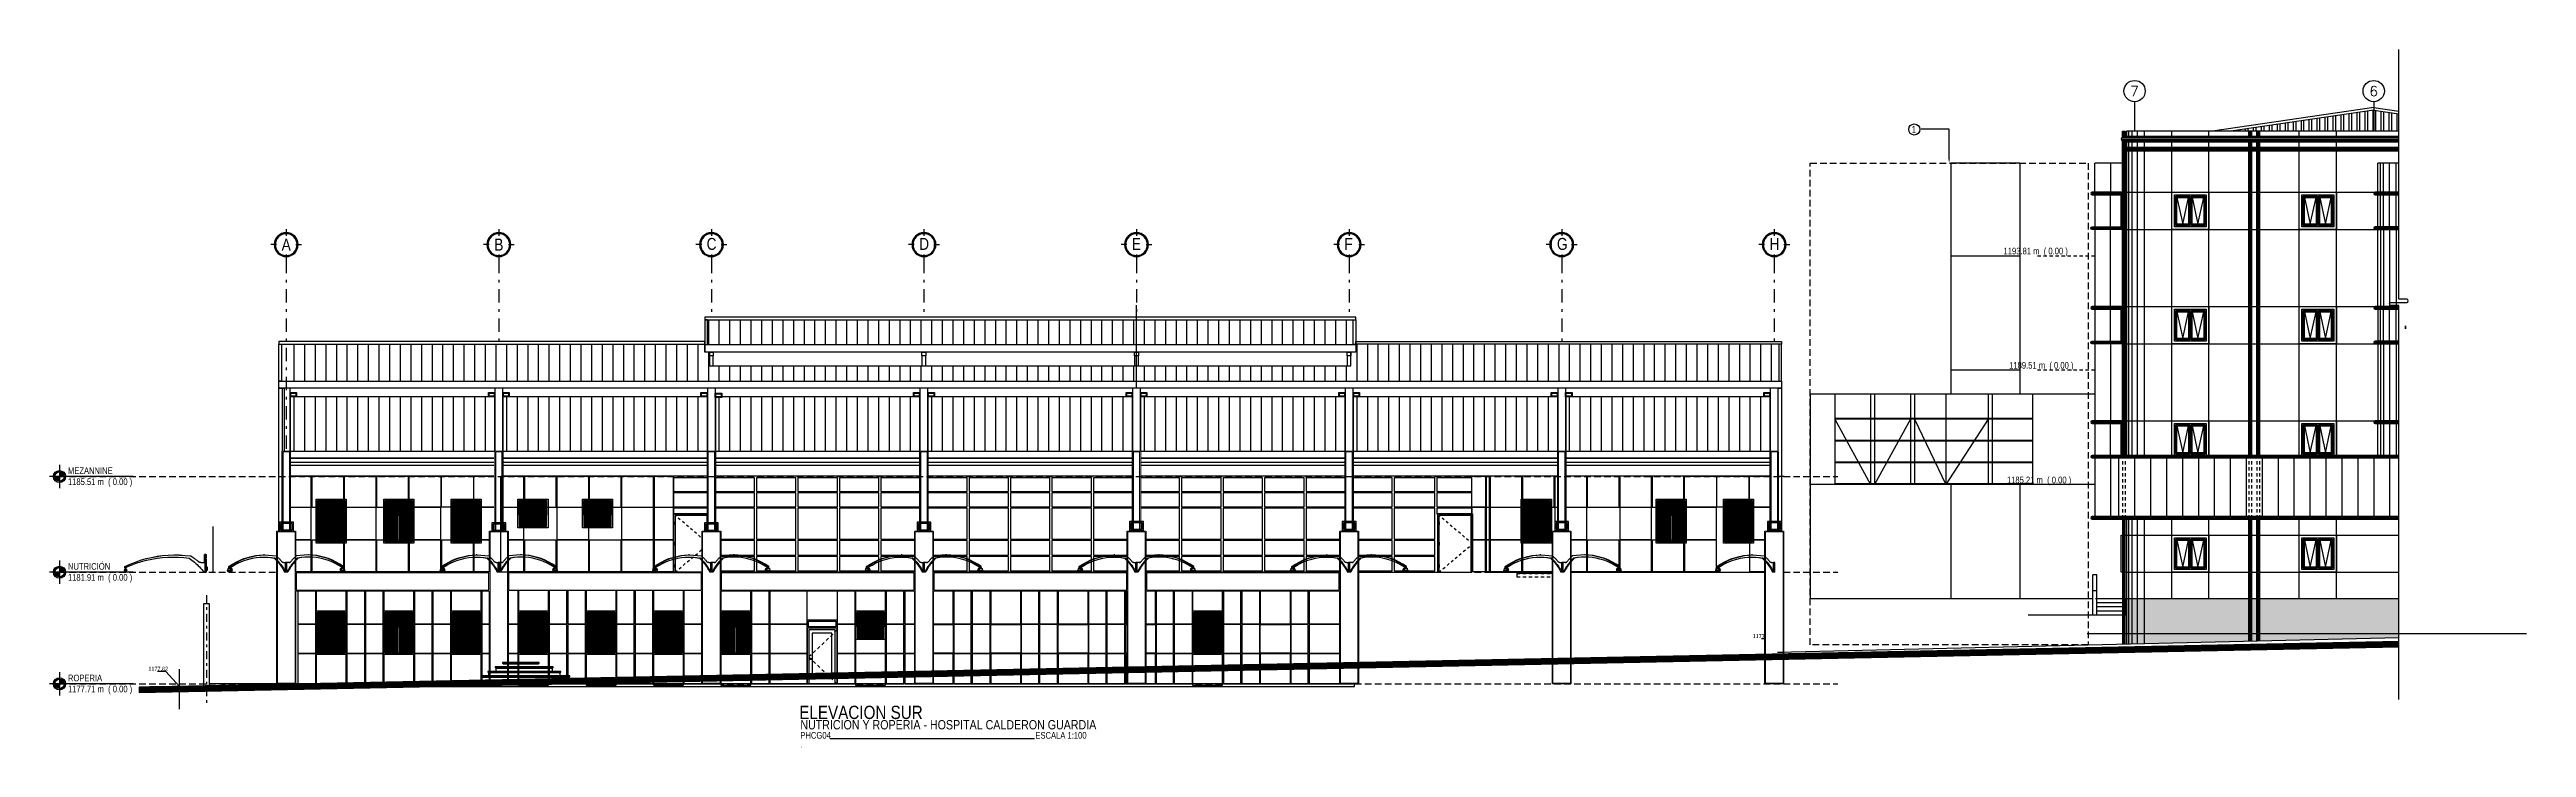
# Model space of a CAD drawing. Extents: x -133 to 84, y -2 to 88.
# Drawn here: x -8.9 to 84.3, y -2.4 to 23.9 of the extents above; entities that cross this region are included whole.
import ezdxf
from ezdxf.enums import TextEntityAlignment as Align

# ---------------------------------------------------------------- set-up
doc = ezdxf.new("R2010")
doc.units = 0
doc.header["$MEASUREMENT"] = 0
doc.set_wipeout_variables(frame=1)
for name, pattern in [('ACAD_ISO03W100', [30, 12, -18]), ('HIDDEN', [0.375, 0.25, -0.125]), ('RHCG02-4502(DOS ARA)AR-FA-001-08$0$CENTER', [2, 1.25, -0.25, 0.25, -0.25]), ('RHCG02-4502(DOS ARA)AR-FA-001-08$0$DASHDOT', [1, 0.5, -0.25, 0, -0.25]), ('RHCG02-4502(DOS ARA)AR-FA-001-08$0$DASHDOT2', [12.7, 6.35, -3.175, 0, -3.175]), ('RHCG02-4502(DOS ARA)AR-FA-001-08$0$HIDDEN', [0.375, 0.25, -0.125]), ('RHCG02-4502(DOS ARA)AR-FA-001-08$0$HIDDEN2', [0.1875, 0.125, -0.0625])]:
    doc.linetypes.add(name, pattern=pattern)
for name, color, linetype in [('1', 1, 'Continuous'), ('2', 2, 'Continuous'), ('251', 251, 'Continuous'), ('3', 3, 'Continuous'), ('4', 4, 'Continuous'), ('arq- detalle de fachada', 1, 'Continuous'), ('arq-gaviota', 4, 'Continuous'), ('arq-paredes', 4, 'Continuous'), ('arq-text-detalle de fachada', 1, 'Continuous'), ('arq-titulos @ 0.1', 5, 'Continuous'), ('arq-ventanas', 1, 'Continuous'), ('Cotas', 1, 'Continuous'), ('DISEÑO', 2, 'Continuous'), ('luminarias', 3, 'Continuous'), ('Notas', 1, 'Continuous'), ('RHCG02-4502(DOS ARA)AR-FA-001-08$0$03', 3, 'Continuous'), ('RHCG02-4502(DOS ARA)AR-FA-001-08$0$06', 6, 'Continuous'), ('RHCG02-4502(DOS ARA)AR-FA-001-08$0$arq-columnas wp', 1, 'Continuous'), ('RHCG02-4502(DOS ARA)AR-FA-001-08$0$arq-ejes', 251, 'RHCG02-4502(DOS ARA)AR-FA-001-08$0$DASHDOT2'), ('RHCG02-4502(DOS ARA)AR-FA-001-08$0$arq-ejes-circulo', 1, 'Continuous'), ('RHCG02-4502(DOS ARA)AR-FA-001-08$0$arq-ejes-principales', 1, 'RHCG02-4502(DOS ARA)AR-FA-001-08$0$DASHDOT'), ('RHCG02-4502(DOS ARA)AR-FA-001-08$0$arq-escaleras', 2, 'Continuous'), ('RHCG02-4502(DOS ARA)AR-FA-001-08$0$arq-fachada', 252, 'Continuous'), ('RHCG02-4502(DOS ARA)AR-FA-001-08$0$arq-hatch', 252, 'Continuous'), ('RHCG02-4502(DOS ARA)AR-FA-001-08$0$arq-niveles', 1, 'Continuous'), ('RHCG02-4502(DOS ARA)AR-FA-001-08$0$arq-paredes', 4, 'Continuous'), ('RHCG02-4502(DOS ARA)AR-FA-001-08$0$arq-simbologia', 1, 'Continuous'), ('RHCG02-4502(DOS ARA)AR-FA-001-08$0$arq-text-ejes', 2, 'Continuous'), ('RHCG02-4502(DOS ARA)AR-FA-001-08$0$arq-text-simbologia', 3, 'Continuous'), ('RHCG02-4502(DOS ARA)AR-FA-001-08$0$BAJANTES', 3, 'Continuous'), ('RHCG02-4502(DOS ARA)AR-FA-001-08$0$CUBIERTA', 1, 'Continuous'), ('RHCG02-4502(DOS ARA)AR-FA-001-08$0$DISEÑO', 2, 'Continuous'), ('RHCG02-4502(DOS ARA)AR-FA-001-08$0$Diseño cubiertas', 2, 'Continuous'), ('RHCG02-4502(DOS ARA)AR-FA-001-08$0$EJES', 1, 'RHCG02-4502(DOS ARA)AR-FA-001-08$0$CENTER'), ('RHCG02-4502(DOS ARA)AR-FA-001-08$0$FACHADA', 3, 'Continuous'), ('RHCG02-4502(DOS ARA)AR-FA-001-08$0$FACHADA0', 4, 'Continuous'), ('RHCG02-4502(DOS ARA)AR-FA-001-08$0$FACHADA2', 3, 'Continuous'), ('RHCG02-4502(DOS ARA)AR-FA-001-08$0$HATCH', 1, 'Continuous'), ('RHCG02-4502(DOS ARA)AR-FA-001-08$0$JUNTA', 1, 'Continuous'), ('RHCG02-4502(DOS ARA)AR-FA-001-08$0$LINE', 2, 'Continuous'), ('RHCG02-4502(DOS ARA)AR-FA-001-08$0$LINEAS', 3, 'Continuous'), ('RHCG02-4502(DOS ARA)AR-FA-001-08$0$LINES', 1, 'Continuous'), ('RHCG02-4502(DOS ARA)AR-FA-001-08$0$NPT', 2, 'RHCG02-4502(DOS ARA)AR-FA-001-08$0$HIDDEN2'), ('RHCG02-4502(DOS ARA)AR-FA-001-08$0$PROYECCION', 2, 'RHCG02-4502(DOS ARA)AR-FA-001-08$0$HIDDEN2'), ('RHCG02-4502(DOS ARA)AR-FA-001-08$0$SIN_VENT', 1, 'Continuous'), ('RHCG02-4502(DOS ARA)AR-FA-001-08$0$SISAS', 2, 'Continuous')]:
    doc.layers.add(name, color=color, linetype=linetype)
doc.layers.add('RHCG02-4502(DOS ARA)AR-FA-001-08$0$01', color=1, linetype='Continuous', lineweight=25)
doc.styles.add('dape 1', font='swissck.ttf')
doc.styles.add('dape 2', font='ARIALN.TTF')
doc.styles.add('RHCG02-4502(DOS ARA)AR-FA-001-08$0$dape 2', font='ARIALN.TTF', dxfattribs={"height": 0.15})
doc.styles.add('RHCG02-4502(DOS ARA)AR-FA-001-08$0$ROMAND', font='ROMAND')
doc.dimstyles.new('RHCG02-4502(DOS ARA)AR-FA-001-08$0$dape', dxfattribs={"dimscale": 0.05, "dimtxt": 2, "dimasz": 2, "dimexe": 1, "dimexo": 1, "dimgap": 1, "dimtad": 1, "dimzin": 1, "dimtxsty": 'RHCG02-4502(DOS ARA)AR-FA-001-08$0$dape 2', "dimcen": 30, "dimclrd": 1, "dimclre": 1, "dimclrt": 256, "dimazin": 0, "dimtfac": 1, "dimtmove": 0, "dimatfit": 3, "dimfxl": 1, "dimarcsym": 0})
pattern_1 = [(90, (-1609.30163, 935.8342), (-0.4, 2e-17), [])]
pattern_2 = [(37.5, (-3.16914, -107.01706), (-0.00629934, 0.19268238), [0, -0.152, 0, -0.17, 0, -0.1625]), (7.5, (-3.16914, -107.01706), (0.17697767, 0.2822146), [0, -0.082, 0, -0.137, 0, -0.0525]), (327.5, (-3.29214, -107.01706), (0.31141419, 0.0005659), [0, -0.05, 0, -0.18, 0, -0.235]), (317.5, (-3.29214, -107.01706), (0.30061266, 0.08776756), [0, -0.025, 0, -0.118, 0, -0.135])]

# ---------------------------------------------------------------- blocks, each defined once
blk = doc.blocks.new('RHCG02-4502(DOS ARA)AR-FA-001-08$0$A$C01065719')
at = {"layer": 'RHCG02-4502(DOS ARA)AR-FA-001-08$0$DISEÑO', "color": 250}
for p, q in [((0.195, 1.205), (0.412, 0.195)), ((0.412, 0.195), (0.63, 1.205)), ((0.77, 1.205), (0.987, 0.195)), ((0.987, 0.195), (1.205, 1.205))]:
    blk.add_line(p, q, dxfattribs=at)
for points in [[(0, 1.4), (1.4, 1.4), (1.4, 0), (0, 0)], [(0.1, 1.3), (1.3, 1.3), (1.3, 0.1), (0.1, 0.1)], [(0.15, 1.25), (0.675, 1.25), (0.675, 0.15), (0.15, 0.15)], [(0.175, 1.225), (0.65, 1.225), (0.65, 0.175), (0.175, 0.175)], [(0.195, 1.205), (0.63, 1.205), (0.63, 0.195), (0.195, 0.195)], [(0.725, 1.25), (1.25, 1.25), (1.25, 0.15), (0.725, 0.15)], [(0.75, 1.225), (1.225, 1.225), (1.225, 0.175), (0.75, 0.175)], [(0.77, 1.205), (1.205, 1.205), (1.205, 0.195), (0.77, 0.195)]]:
    blk.add_lwpolyline(points, close=True, dxfattribs=at)
blk = doc.blocks.new('*U18')
at = {"linetype": 'Continuous'}
h = blk.add_hatch(color=251, dxfattribs=at)
h.paths.add_polyline_path([(0.164, 0.326), (0.18, 0.326, -0.414214), (0, 0.146), (0, 0.162, 0.414214)])
h.paths.add_polyline_path([(-0.164, 0.326), (-0.18, 0.326, -0.414214), (0, 0.506), (0, 0.49, 0.414214)])
for p, q in [((0, 0.558), (0, 0.472)), ((0, 0.543), (0, 0.458)), ((-0.146, 0.326), (-0.232, 0.326)), ((0, 0.18), (0, 0.094)), ((0.146, 0.326), (0.232, 0.326))]:
    blk.add_line(p, q, dxfattribs=at)
at = {"linetype": 'RHCG02-4502(DOS ARA)AR-FA-001-08$0$CENTER', "ltscale": 0.7}
blk.add_line((0, 0.146), (0, 0.146), dxfattribs=at)
at = {"linetype": 'Continuous'}
for radius in [0.18, 0.164]:
    blk.add_circle((0, 0.326), radius, dxfattribs=at)
blk = doc.blocks.new('RHCG02-4502(DOS ARA)AR-FA-001-08$0$Nivel')
at = {"layer": 'RHCG02-4502(DOS ARA)AR-FA-001-08$0$arq-simbologia'}
h = blk.add_hatch(color=8, dxfattribs=at)
h.paths.add_polyline_path([(-0.177, 0, 0.414214), (0, -0.177), (0, 0)])
h.paths.add_polyline_path([(0, 0.177), (0, 0), (0.177, 0, 0.414214)])
h.paths.add_polyline_path([(-0.228, 0), (-0.177, 0, -0.414214), (0, 0.177), (0, 0.228, 0.414214)])
h.paths.add_polyline_path([(0, -0.177), (0, -0.228, 0.414214), (0.228, 0), (0.177, 0, -0.414214)])
for p, q in [((2.771, 0), (-0.376, 0)), ((0, 0.437), (0, -0.437))]:
    blk.add_line(p, q, dxfattribs=at)
for radius in [0.228, 0.177]:
    blk.add_circle((0, 0), radius, dxfattribs=at)
blk = doc.blocks.new('RHCG02-4502(DOS ARA)AR-FA-001-08$0$A$C4A154E2A')
at = {"color": 250}
for p, q in [((6.368, 6.717), (6.367, -1.975)), ((8.969, 6.717), (6.368, 6.717)), ((8.969, 6.717), (8.969, -1.975)), ((8.969, 3.216), (6.367, 3.216)), ((8.969, -1.084), (6.367, -1.084)), ((11.784, -1.975), (1.072, -1.975)), ((1.999, -1.975), (1.999, -5.384)), ((3.349, -1.975), (3.349, -5.384)), ((3.499, -1.975), (3.499, -5.384)), ((4.849, -1.975), (4.849, -5.384)), ((4.999, -1.975), (4.999, -5.384)), ((6.182, -1.975), (6.182, -5.384)), ((7.776, -1.975), (7.776, -5.384)), ((7.927, -1.975), (7.927, -5.384)), ((9.446, -1.975), (9.446, -5.384)), ((9.446, -2.899), (1.999, -2.899)), ((9.446, -2.924), (1.999, -2.924)), ((1.999, -2.924), (3.349, -5.384)), ((9.446, -3.719), (1.999, -3.719)), ((4.849, -2.924), (3.499, -5.384)), ((4.999, -2.924), (6.182, -5.384)), ((7.776, -2.924), (6.182, -5.384)), ((9.446, -3.744), (1.999, -3.744)), ((9.446, -4.539), (1.999, -4.539)), ((9.446, -4.564), (1.999, -4.564)), ((11.784, -5.384), (1.072, -5.384)), ((9.446, -5.359), (1.999, -5.359)), ((6.367, -5.384), (6.367, -9.684)), ((8.969, -5.384), (8.969, -9.684)), ((11.709, -9.684), (1.056, -9.684))]:
    blk.add_line(p, q, dxfattribs=at)
blk.add_lwpolyline([(1.072, -1.975), (1.072, -9.684)], dxfattribs=at)
blk = doc.blocks.new('*U107')
at = {"color": 2}
blk.add_line((11.19, 3.31), (88.15, 3.31), dxfattribs=at)
at = {"style": 'dape 1'}
blk.add_attdef('NOMBREDELAPLANTA_001', (-0.41, 10.66), '', height=5, dxfattribs=at)
at = {"color": 4, "style": 'dape 1'}
blk.add_attdef('MODULO-SERVICIO', (0, 6.8), '', height=3.5, dxfattribs=at)
at = {"color": 1, "style": 'dape 2'}
blk.add_attdef('DIRECCION', (0, 0), '', height=2, dxfattribs=at)
at = {"color": 3, "style": 'dape 1'}
for tag, p in [('PROYECTO-NIVEL', (0, 3.31)), ('ESCALA', (88.45, 3.31))]:
    blk.add_attdef(tag, p, '', height=2.5, dxfattribs=at)

msp = doc.modelspace()

# ---------------------------------------------------------------- hatches: boundary and pattern name
at = {"layer": 'arq-ventanas'}
for points in [[(1.236, 6.857), (2.157, 6.857), (2.157, 6.394), (1.236, 6.394)], [(3.776, 6.857), (4.697, 6.857), (4.697, 6.394), (3.776, 6.394)], [(8.825, 6.856), (9.747, 6.856), (9.747, 6.392), (8.825, 6.392)], [(11.253, 6.856), (12.174, 6.856), (12.174, 6.392), (11.253, 6.392)], [(51.658, 6.857), (52.58, 6.857), (52.58, 6.394), (51.658, 6.394)], [(54.198, 6.857), (55.12, 6.857), (55.12, 6.394), (54.198, 6.394)], [(1.236, 6.307), (1.65, 6.307), (1.65, 5.394), (1.236, 5.394)], [(1.743, 6.307), (2.157, 6.307), (2.157, 5.394), (1.743, 5.394)], [(3.776, 6.307), (4.19, 6.307), (4.19, 5.394), (3.776, 5.394)], [(4.283, 6.307), (4.697, 6.307), (4.697, 5.394), (4.283, 5.394)], [(6.315, 6.307), (6.729, 6.307), (6.729, 5.394), (6.315, 5.394)], [(9.747, 6.305), (8.825, 6.305), (8.825, 5.964), (9.747, 5.964)], [(12.174, 6.305), (11.253, 6.305), (11.253, 5.964), (12.174, 5.964)], [(46.585, 6.307), (46.999, 6.307), (46.999, 5.394), (46.585, 5.394)], [(51.658, 6.307), (52.072, 6.307), (52.072, 5.394), (51.658, 5.394)], [(52.166, 6.307), (52.58, 6.307), (52.58, 5.394), (52.166, 5.394)], [(54.198, 6.307), (54.612, 6.307), (54.612, 5.394), (54.198, 5.394)], [(54.706, 6.307), (55.12, 6.307), (55.12, 5.394), (54.706, 5.394)], [(1.236, 2.657), (2.157, 2.657), (2.157, 2.194), (1.236, 2.194)], [(1.236, 2.107), (1.65, 2.107), (1.65, 1.194), (1.236, 1.194)], [(1.743, 2.107), (2.157, 2.107), (2.157, 1.194), (1.743, 1.194)], [(3.776, 2.657), (4.697, 2.657), (4.697, 2.194), (3.776, 2.194)], [(3.776, 2.107), (4.19, 2.107), (4.19, 1.194), (3.776, 1.194)], [(4.283, 2.107), (4.697, 2.107), (4.697, 1.194), (4.283, 1.194)], [(6.312, 2.107), (6.726, 2.107), (6.726, 1.194), (6.312, 1.194)], [(8.849, 2.657), (9.77, 2.657), (9.77, 2.194), (8.849, 2.194)], [(8.849, 2.107), (9.263, 2.107), (9.263, 1.194), (8.849, 1.194)], [(9.356, 2.107), (9.77, 2.107), (9.77, 1.194), (9.356, 1.194)], [(11.386, 2.657), (12.307, 2.657), (12.307, 2.194), (11.386, 2.194)], [(11.386, 2.107), (11.8, 2.107), (11.8, 1.194), (11.386, 1.194)], [(11.893, 2.107), (12.307, 2.107), (12.307, 1.194), (11.893, 1.194)], [(13.922, 2.657), (14.844, 2.657), (14.844, 2.194), (13.922, 2.194)], [(13.922, 2.107), (14.336, 2.107), (14.336, 1.194), (13.922, 1.194)], [(14.43, 2.107), (14.844, 2.107), (14.844, 1.194), (14.43, 1.194)], [(16.966, 2.107), (17.38, 2.107), (17.38, 1.194), (16.966, 1.194)], [(21.532, 2.656), (22.454, 2.656), (22.454, 2.192), (21.532, 2.192)], [(22.454, 2.105), (21.532, 2.105), (21.532, 1.764), (22.454, 1.764)], [(34.216, 2.657), (35.137, 2.657), (35.137, 2.194), (34.216, 2.194)], [(34.216, 2.107), (34.63, 2.107), (34.63, 1.194), (34.216, 1.194)], [(34.723, 2.107), (35.137, 2.107), (35.137, 1.194), (34.723, 1.194)]]:
    msp.add_hatch(color=254, dxfattribs=at).paths.add_polyline_path(points)
at = {"layer": 'RHCG02-4502(DOS ARA)AR-FA-001-08$0$arq-fachada'}
h = msp.add_hatch(dxfattribs=at)
h.set_pattern_fill('_USER', color=251, scale=0.4, angle=90, style=0, pattern_type=0)
h.set_pattern_definition(pattern_1)
h.paths.add_polyline_path([(40.15, 13.7), (15.857, 13.7), (15.857, 12.77), (40.15, 12.77)])
h = msp.add_hatch(dxfattribs=at)
h.set_pattern_fill('_USER', color=1, scale=0.4, angle=90, style=0, pattern_type=0)
h.set_pattern_definition(pattern_1)
h.paths.add_polyline_path([(32, 11.968), (31.923, 11.968), (15.923, 11.968), (15.923, 12.349), (15.923, 12.477), (15.757, 12.477), (15.757, 12.77), (15.757, 12.783), (0, 12.783), (0, 11.392), (32, 11.392)])
h = msp.add_hatch(dxfattribs=at)
h.set_pattern_fill('_USER', color=251, scale=0.4, angle=90, style=0, pattern_type=0)
h.set_pattern_definition(pattern_1)
h.paths.add_polyline_path([(56.175, 12.783), (40.25, 12.783), (40.25, 12.77), (40.25, 12.477), (40.07, 12.477), (40.07, 12.349), (40.07, 11.968), (39.923, 11.968), (32, 11.968), (32, 11.392), (56.175, 11.392)])
at = {"layer": 'RHCG02-4502(DOS ARA)AR-FA-001-08$0$CUBIERTA'}
h = msp.add_hatch(dxfattribs=at)
h.set_pattern_fill('ANSI32', color=250, scale=0.8, angle=45, style=0)
h.set_pattern_definition([(90, (275.7353, -107.01706), (0.3, 3e-17), []), (90, (275.6353, -106.91706), (0.3, 3e-17), [])])
h.paths.add_polyline_path([(78.559, 21.589), (78.559, 20.8), (73.186, 20.8)])
h.paths.add_polyline_path([(79.51, 20.8), (79.51, 21.45), (78.559, 21.589), (78.559, 20.8)])
at = {"layer": 'RHCG02-4502(DOS ARA)AR-FA-001-08$0$HATCH'}
h = msp.add_hatch(dxfattribs=at)
h.set_pattern_fill('AR-SAND', color=250, scale=0.1, style=0)
h.set_pattern_definition(pattern_2)
h.paths.add_polyline_path([(79.51, 1.741), (79.51, 3.2), (69.259, 3.2), (69.259, 1.5)])
h = msp.add_hatch(dxfattribs=at)
h.set_pattern_fill('AR-SAND', color=250, scale=0.1, style=0)
h.set_pattern_definition(pattern_2)
h.paths.add_polyline_path([(79.51, 1.741), (79.51, 3.2), (69.259, 3.2), (69.259, 1.5)])

# ---------------------------------------------------------------- linework, layer by layer
at = {"color": 8}
msp.add_line((-2.748, 4.2), (-2.748, 5.92), dxfattribs=at)
at = {"layer": '1'}
for points in [[(14.634, 4.374), (14.634, 4.203), (15.847, 4.203), (15.847, 6.337), (14.634, 6.337), (14.634, 6.096)], [(14.634, 5.982), (14.634, 5.332)], [(43.379, 4.374), (43.379, 4.203), (44.592, 4.203), (44.592, 6.337), (43.379, 6.337), (43.379, 6.096)], [(43.379, 5.982), (43.379, 5.332)], [(43.379, 5.218), (43.379, 4.488)]]:
    msp.add_lwpolyline(points, dxfattribs=at)
at = {"layer": '2'}
for points in [[(14.631, 4.374), (14.631, 4.2), (15.85, 4.2), (15.85, 6.34), (14.631, 6.34), (14.631, 6.096)], [(14.631, 5.982), (14.631, 5.332)], [(43.376, 4.374), (43.376, 4.2), (44.595, 4.2), (44.595, 6.34), (43.376, 6.34), (43.376, 6.096)], [(43.376, 5.982), (43.376, 5.332)], [(43.376, 5.218), (43.376, 4.488)]]:
    msp.add_lwpolyline(points, dxfattribs=at)
at = {"layer": '251', "linetype": 'ACAD_ISO03W100', "ltscale": 0.002}
for p, q in [((15.9, 5.267), (14.634, 6.337)), ((44.645, 5.267), (43.379, 6.337)), ((14.634, 4.203), (15.9, 5.267)), ((43.379, 4.203), (44.645, 5.267))]:
    msp.add_line(p, q, dxfattribs=at)
at = {"layer": '3'}
for p, q in [((14.627, 5.982), (14.627, 6.096)), ((14.627, 6.096), (14.638, 6.096)), ((14.638, 6.096), (14.638, 5.982)), ((43.372, 5.982), (43.372, 6.096)), ((43.372, 6.096), (43.383, 6.096)), ((43.383, 6.096), (43.383, 5.982)), ((43.383, 4.374), (43.383, 4.41))]:
    msp.add_line(p, q, dxfattribs=at)
for points in [[(14.638, 6.092), (14.627, 6.092), (14.627, 6.096), (14.638, 6.096)], [(14.638, 6.062), (14.627, 6.062), (14.627, 6.066), (14.638, 6.066)], [(14.638, 6.017), (14.627, 6.017), (14.627, 6.02), (14.638, 6.02)], [(14.638, 5.982), (14.627, 5.982), (14.627, 5.986), (14.638, 5.986)], [(43.383, 6.092), (43.372, 6.092), (43.372, 6.096), (43.383, 6.096)], [(43.383, 6.062), (43.372, 6.062), (43.372, 6.066), (43.383, 6.066)], [(43.383, 6.017), (43.372, 6.017), (43.372, 6.02), (43.383, 6.02)], [(43.383, 5.982), (43.372, 5.982), (43.372, 5.986), (43.383, 5.986)], [(14.638, 5.332), (14.638, 5.218), (14.627, 5.218), (14.627, 5.332)], [(14.638, 5.328), (14.627, 5.328), (14.627, 5.332), (14.638, 5.332)], [(14.638, 5.298), (14.627, 5.298), (14.627, 5.302), (14.638, 5.302)], [(14.638, 5.253), (14.627, 5.253), (14.627, 5.256), (14.638, 5.256)], [(14.638, 5.218), (14.627, 5.218), (14.627, 5.222), (14.638, 5.222)], [(43.383, 5.332), (43.383, 5.218), (43.372, 5.218), (43.372, 5.332)], [(43.383, 5.328), (43.372, 5.328), (43.372, 5.332), (43.383, 5.332)], [(43.383, 5.298), (43.372, 5.298), (43.372, 5.302), (43.383, 5.302)], [(43.383, 5.253), (43.372, 5.253), (43.372, 5.256), (43.383, 5.256)], [(43.383, 5.218), (43.372, 5.218), (43.372, 5.222), (43.383, 5.222)], [(43.383, 4.488), (43.383, 4.374), (43.372, 4.374), (43.372, 4.488)], [(43.383, 4.484), (43.372, 4.484), (43.372, 4.488), (43.383, 4.488)], [(43.383, 4.454), (43.372, 4.454), (43.372, 4.458), (43.383, 4.458)], [(43.383, 4.409), (43.372, 4.409), (43.372, 4.412), (43.383, 4.412)], [(43.383, 4.374), (43.372, 4.374), (43.372, 4.378), (43.383, 4.378)]]:
    msp.add_lwpolyline(points, close=True, dxfattribs=at)
at = {"layer": '4'}
for p, q in [((15.9, 6.403), (14.58, 6.403)), ((14.58, 6.403), (14.58, 6.34)), ((15.9, 6.34), (15.9, 6.403)), ((15.9, 4.2), (15.9, 6.34)), ((44.645, 6.403), (43.325, 6.403)), ((43.325, 6.403), (43.325, 4.2)), ((44.645, 6.403), (44.645, 4.2))]:
    msp.add_line(p, q, dxfattribs=at)
at = {"layer": 'arq- detalle de fachada', "color": 250}
for p, q in [((9.286, 5.965), (8.825, 6.305)), ((9.747, 6.305), (9.286, 5.965)), ((9.747, 6.305), (9.76, 6.318)), ((9.747, 5.964), (9.76, 5.951)), ((11.253, 6.305), (11.239, 6.318)), ((11.253, 5.964), (11.239, 5.951)), ((11.713, 5.965), (11.253, 6.305)), ((12.174, 6.305), (11.713, 5.965)), ((12.174, 6.305), (12.187, 6.318)), ((12.174, 5.964), (12.187, 5.951)), ((21.532, 2.105), (21.519, 2.118)), ((21.993, 1.765), (21.532, 2.105)), ((22.454, 2.105), (21.993, 1.765)), ((22.454, 2.105), (22.467, 2.118)), ((21.532, 1.764), (21.519, 1.751)), ((22.454, 1.764), (22.467, 1.751))]:
    msp.add_line(p, q, dxfattribs=at)
at = {"layer": 'arq- detalle de fachada'}
for points in [[(9.747, 6.305), (8.825, 6.305), (8.825, 5.964), (9.747, 5.964)], [(12.228, 6.349), (11.199, 6.349), (11.199, 5.92), (12.228, 5.92)], [(12.174, 6.305), (11.253, 6.305), (11.253, 5.964), (12.174, 5.964)], [(22.507, 2.149), (21.479, 2.149), (21.479, 1.72), (22.507, 1.72)], [(22.454, 2.105), (21.532, 2.105), (21.532, 1.764), (22.454, 1.764)]]:
    msp.add_lwpolyline(points, close=True, dxfattribs=at)
at = {"layer": 'arq- detalle de fachada', "color": 250}
for points in [[(12.187, 6.318), (11.239, 6.318), (11.239, 5.951), (12.187, 5.951)], [(22.467, 2.118), (21.519, 2.118), (21.519, 1.751), (22.467, 1.751)]]:
    msp.add_lwpolyline(points, close=True, dxfattribs=at)
at = {"layer": 'arq-gaviota'}
for p, q in [((-5.479, 4.654), (-5.276, 4.713)), ((-5.479, 4.653), (-5.276, 4.712)), ((-5.276, 4.713), (-5.07, 4.761)), ((-5.276, 4.712), (-5.07, 4.76)), ((-5.258, 4.652), (-5.061, 4.695)), ((-5.07, 4.761), (-4.862, 4.8)), ((-5.07, 4.76), (-4.862, 4.799)), ((-5.061, 4.695), (-4.862, 4.728)), ((-4.862, 4.8), (-4.652, 4.828)), ((-4.862, 4.799), (-4.652, 4.827)), ((-4.862, 4.728), (-4.661, 4.752)), ((-4.661, 4.752), (-4.46, 4.766)), ((-4.652, 4.828), (-4.441, 4.845)), ((-4.652, 4.827), (-4.441, 4.845)), ((-4.46, 4.766), (-4.259, 4.77)), ((-4.441, 4.845), (-4.23, 4.853)), ((-4.441, 4.845), (-4.229, 4.852)), ((-4.259, 4.77), (-4.057, 4.765)), ((-4.23, 4.853), (-4.018, 4.85)), ((-4.229, 4.852), (-4.018, 4.849)), ((-4.057, 4.765), (-3.856, 4.75)), ((-4.018, 4.85), (-3.807, 4.836)), ((-4.018, 4.849), (-3.807, 4.835)), ((-3.856, 4.75), (-3.656, 4.726)), ((-3.807, 4.836), (-3.597, 4.812)), ((-3.807, 4.835), (-3.596, 4.812)), ((-3.656, 4.726), (-3.603, 4.69)), ((-3.603, 4.69), (-3.551, 4.653)), ((-3.597, 4.812), (-3.57, 4.796)), ((-3.597, 4.812), (-3.596, 4.812)), ((-3.596, 4.812), (-3.57, 4.795)), ((-3.57, 4.796), (-3.544, 4.779)), ((-3.57, 4.795), (-3.544, 4.778)), ((-3.544, 4.779), (-3.518, 4.762)), ((-3.544, 4.778), (-3.518, 4.761)), ((-3.518, 4.762), (-3.492, 4.745)), ((-3.518, 4.761), (-3.492, 4.744)), ((-3.492, 4.745), (-3.467, 4.727)), ((-3.492, 4.744), (-3.467, 4.726)), ((-3.467, 4.727), (-3.442, 4.709)), ((-3.467, 4.726), (-3.441, 4.708)), ((-3.442, 4.709), (-3.417, 4.69)), ((-3.441, 4.708), (-3.417, 4.689)), ((-3.417, 4.69), (-3.392, 4.671)), ((-3.417, 4.689), (-3.392, 4.67)), ((-3.392, 4.671), (-3.368, 4.652)), ((-3.392, 4.67), (-3.367, 4.651)), ((-3.077, 4.633), (-3.076, 4.698)), ((-3.076, 4.753), (-3.075, 4.797)), ((-3.076, 4.698), (-3.076, 4.753)), ((-3.076, 4.692), (-3.075, 4.731)), ((-3.076, 4.643), (-3.076, 4.692)), ((-3.075, 4.797), (-3.074, 4.832)), ((-3.075, 4.731), (-3.074, 4.761)), ((-3.074, 4.856), (-3.073, 4.87)), ((-3.074, 4.832), (-3.074, 4.856)), ((-3.074, 4.781), (-3.073, 4.792)), ((-3.074, 4.761), (-3.074, 4.781)), ((-3.073, 4.87), (-3.072, 4.874)), ((-3.073, 4.792), (-3.072, 4.793)), ((-3.072, 4.874), (-3.072, 4.867)), ((-3.022, 4.874), (-3.072, 4.874)), ((-3.072, 4.867), (-3.071, 4.85)), ((-3.072, 4.793), (-3.072, 4.784)), ((-3.072, 4.784), (-3.071, 4.765)), ((-3.071, 4.85), (-3.07, 4.822)), ((-3.071, 4.765), (-3.07, 4.737)), ((-3.02, 4.822), (-3.07, 4.822)), ((-3.069, 4.596), (-3.07, 4.822)), ((-3.07, 4.57), (-3.07, 4.737)), ((-3.067, 4.822), (-3.068, 4.596)), ((-3.066, 4.85), (-3.067, 4.822)), ((-3.067, 4.822), (-3.017, 4.822)), ((-3.065, 4.867), (-3.066, 4.85)), ((-3.065, 4.874), (-3.065, 4.867)), ((-3.065, 4.874), (-3.015, 4.874)), ((-3.022, 4.874), (-3.022, 4.867)), ((-3.022, 4.867), (-3.021, 4.85)), ((-3.021, 4.85), (-3.02, 4.822)), ((-3.02, 4.822), (-3.019, 4.596)), ((-3.018, 4.596), (-3.017, 4.822)), ((-3.016, 4.85), (-3.017, 4.822)), ((-3.017, 4.57), (-3.016, 4.737)), ((-3.015, 4.867), (-3.016, 4.85)), ((-3.015, 4.784), (-3.016, 4.765)), ((-3.016, 4.765), (-3.016, 4.737)), ((-3.015, 4.874), (-3.015, 4.867)), ((-3.014, 4.87), (-3.015, 4.874)), ((-3.014, 4.793), (-3.015, 4.784)), ((-3.013, 4.856), (-3.014, 4.87)), ((-3.014, 4.792), (-3.014, 4.793)), ((-3.013, 4.781), (-3.014, 4.792)), ((-3.012, 4.832), (-3.013, 4.856)), ((-3.012, 4.761), (-3.013, 4.781)), ((-3.012, 4.797), (-3.012, 4.832)), ((-3.011, 4.753), (-3.012, 4.797)), ((-3.012, 4.731), (-3.012, 4.761)), ((-3.011, 4.692), (-3.012, 4.731)), ((-3.01, 4.698), (-3.011, 4.753)), ((-3.01, 4.643), (-3.011, 4.692)), ((-3.01, 4.633), (-3.01, 4.698)), ((-1.74, 4.654), (-1.596, 4.712)), ((-1.705, 4.654), (-1.561, 4.712)), ((-1.596, 4.712), (-1.45, 4.761)), ((-1.561, 4.712), (-1.415, 4.761)), ((-1.548, 4.652), (-1.409, 4.695)), ((-1.45, 4.761), (-1.303, 4.799)), ((-1.415, 4.761), (-1.268, 4.799)), ((-1.409, 4.695), (-1.268, 4.728)), ((-1.303, 4.799), (-1.155, 4.827)), ((-1.268, 4.799), (-1.12, 4.827)), ((-1.268, 4.728), (-1.126, 4.752)), ((-1.155, 4.827), (-1.006, 4.845)), ((-1.126, 4.752), (-0.984, 4.766)), ((-1.12, 4.827), (-0.971, 4.845)), ((-1.006, 4.845), (-0.856, 4.852)), ((-0.984, 4.766), (-0.861, 4.77)), ((-0.971, 4.845), (-0.821, 4.852)), ((-0.861, 4.77), (-0.842, 4.77)), ((-0.821, 4.852), (-0.856, 4.852)), ((0.856, 4.852), (0.821, 4.852)), ((0.971, 4.845), (0.821, 4.852)), ((0.861, 4.77), (0.842, 4.77)), ((1.006, 4.845), (0.856, 4.852)), ((0.984, 4.766), (0.861, 4.77)), ((1.12, 4.827), (0.971, 4.845)), ((1.126, 4.752), (0.984, 4.766)), ((1.155, 4.827), (1.006, 4.845)), ((1.268, 4.799), (1.12, 4.827)), ((1.268, 4.728), (1.126, 4.752)), ((1.303, 4.799), (1.155, 4.827)), ((1.415, 4.761), (1.268, 4.799)), ((1.409, 4.695), (1.268, 4.728)), ((1.45, 4.761), (1.303, 4.799)), ((1.561, 4.712), (1.415, 4.761)), ((1.596, 4.712), (1.45, 4.761)), ((6.404, 4.712), (6.55, 4.761)), ((6.439, 4.712), (6.585, 4.761)), ((6.55, 4.761), (6.697, 4.799)), ((6.585, 4.761), (6.732, 4.799)), ((6.591, 4.695), (6.732, 4.728)), ((6.697, 4.799), (6.845, 4.827)), ((6.732, 4.799), (6.88, 4.827)), ((6.732, 4.728), (6.874, 4.752)), ((6.845, 4.827), (6.994, 4.845)), ((6.874, 4.752), (7.016, 4.766)), ((6.88, 4.827), (7.029, 4.845)), ((6.994, 4.845), (7.144, 4.852)), ((7.016, 4.766), (7.139, 4.77)), ((7.029, 4.845), (7.179, 4.852)), ((7.139, 4.77), (7.158, 4.77)), ((7.179, 4.852), (7.144, 4.852)), ((8.856, 4.852), (8.821, 4.852)), ((8.971, 4.845), (8.821, 4.852)), ((8.861, 4.77), (8.842, 4.77)), ((9.006, 4.845), (8.856, 4.852)), ((8.984, 4.766), (8.861, 4.77)), ((9.12, 4.827), (8.971, 4.845)), ((9.126, 4.752), (8.984, 4.766)), ((9.155, 4.827), (9.006, 4.845)), ((9.268, 4.799), (9.12, 4.827)), ((9.268, 4.728), (9.126, 4.752)), ((9.303, 4.799), (9.155, 4.827)), ((9.415, 4.761), (9.268, 4.799)), ((9.409, 4.695), (9.268, 4.728)), ((9.45, 4.761), (9.303, 4.799)), ((9.548, 4.652), (9.409, 4.695)), ((9.561, 4.712), (9.415, 4.761)), ((9.596, 4.712), (9.45, 4.761)), ((9.705, 4.654), (9.561, 4.712)), ((9.74, 4.654), (9.596, 4.712)), ((14.26, 4.654), (14.404, 4.712)), ((14.295, 4.654), (14.439, 4.712)), ((14.404, 4.712), (14.55, 4.761)), ((14.439, 4.712), (14.585, 4.761)), ((14.452, 4.652), (14.591, 4.695)), ((14.55, 4.761), (14.697, 4.799)), ((14.585, 4.761), (14.732, 4.799)), ((14.591, 4.695), (14.732, 4.728)), ((14.697, 4.799), (14.845, 4.827)), ((14.732, 4.799), (14.88, 4.827)), ((14.732, 4.728), (14.874, 4.752)), ((14.845, 4.827), (14.994, 4.845)), ((14.874, 4.752), (15.016, 4.766)), ((14.88, 4.827), (15.029, 4.845)), ((14.994, 4.845), (15.144, 4.852)), ((15.016, 4.766), (15.139, 4.77)), ((15.029, 4.845), (15.179, 4.852)), ((15.139, 4.77), (15.158, 4.77)), ((15.179, 4.852), (15.144, 4.852)), ((16.856, 4.852), (16.821, 4.852)), ((16.971, 4.845), (16.821, 4.852)), ((16.861, 4.77), (16.842, 4.77)), ((17.006, 4.845), (16.856, 4.852)), ((16.984, 4.766), (16.861, 4.77)), ((17.12, 4.827), (16.971, 4.845)), ((17.126, 4.752), (16.984, 4.766)), ((17.155, 4.827), (17.006, 4.845)), ((17.268, 4.799), (17.12, 4.827)), ((17.268, 4.728), (17.126, 4.752)), ((17.303, 4.799), (17.155, 4.827)), ((17.415, 4.761), (17.268, 4.799)), ((17.409, 4.695), (17.268, 4.728)), ((17.45, 4.761), (17.303, 4.799)), ((17.561, 4.712), (17.415, 4.761)), ((17.596, 4.712), (17.45, 4.761)), ((22.404, 4.712), (22.55, 4.761)), ((22.439, 4.712), (22.585, 4.761)), ((22.55, 4.761), (22.697, 4.799)), ((22.585, 4.761), (22.732, 4.799)), ((22.591, 4.695), (22.732, 4.728)), ((22.697, 4.799), (22.845, 4.827)), ((22.732, 4.799), (22.88, 4.827)), ((22.732, 4.728), (22.874, 4.752)), ((22.845, 4.827), (22.994, 4.845)), ((22.874, 4.752), (23.016, 4.766)), ((22.88, 4.827), (23.029, 4.845)), ((22.994, 4.845), (23.144, 4.852)), ((23.016, 4.766), (23.139, 4.77)), ((23.029, 4.845), (23.179, 4.852)), ((23.139, 4.77), (23.158, 4.77)), ((23.179, 4.852), (23.144, 4.852)), ((24.856, 4.852), (24.821, 4.852)), ((24.971, 4.845), (24.821, 4.852)), ((24.861, 4.77), (24.842, 4.77)), ((25.006, 4.845), (24.856, 4.852)), ((24.984, 4.766), (24.861, 4.77)), ((25.12, 4.827), (24.971, 4.845)), ((25.126, 4.752), (24.984, 4.766)), ((25.155, 4.827), (25.006, 4.845)), ((25.268, 4.799), (25.12, 4.827)), ((25.268, 4.728), (25.126, 4.752)), ((25.303, 4.799), (25.155, 4.827)), ((25.415, 4.761), (25.268, 4.799)), ((25.409, 4.695), (25.268, 4.728)), ((25.45, 4.761), (25.303, 4.799)), ((25.561, 4.712), (25.415, 4.761)), ((25.596, 4.712), (25.45, 4.761)), ((30.404, 4.712), (30.55, 4.761)), ((30.439, 4.712), (30.585, 4.761)), ((30.55, 4.761), (30.697, 4.799)), ((30.585, 4.761), (30.732, 4.799)), ((30.591, 4.695), (30.732, 4.728)), ((30.697, 4.799), (30.845, 4.827)), ((30.732, 4.799), (30.88, 4.827)), ((30.732, 4.728), (30.874, 4.752)), ((30.845, 4.827), (30.994, 4.845)), ((30.874, 4.752), (31.016, 4.766)), ((30.88, 4.827), (31.029, 4.845)), ((30.994, 4.845), (31.144, 4.852)), ((31.016, 4.766), (31.139, 4.77)), ((31.029, 4.845), (31.179, 4.852)), ((31.139, 4.77), (31.158, 4.77)), ((31.179, 4.852), (31.144, 4.852)), ((32.856, 4.852), (32.821, 4.852)), ((32.971, 4.845), (32.821, 4.852)), ((32.861, 4.77), (32.842, 4.77)), ((33.006, 4.845), (32.856, 4.852)), ((32.984, 4.766), (32.861, 4.77)), ((33.12, 4.827), (32.971, 4.845)), ((33.126, 4.752), (32.984, 4.766)), ((33.155, 4.827), (33.006, 4.845)), ((33.268, 4.799), (33.12, 4.827)), ((33.268, 4.728), (33.126, 4.752)), ((33.303, 4.799), (33.155, 4.827)), ((33.415, 4.761), (33.268, 4.799)), ((33.409, 4.695), (33.268, 4.728)), ((33.45, 4.761), (33.303, 4.799)), ((33.561, 4.712), (33.415, 4.761)), ((33.596, 4.712), (33.45, 4.761)), ((38.404, 4.712), (38.55, 4.761)), ((38.439, 4.712), (38.585, 4.761)), ((38.55, 4.761), (38.697, 4.799)), ((38.585, 4.761), (38.732, 4.799)), ((38.591, 4.695), (38.732, 4.728)), ((38.697, 4.799), (38.845, 4.827)), ((38.732, 4.799), (38.88, 4.827)), ((38.732, 4.728), (38.874, 4.752)), ((38.845, 4.827), (38.994, 4.845)), ((38.874, 4.752), (39.016, 4.766)), ((38.88, 4.827), (39.029, 4.845)), ((38.994, 4.845), (39.144, 4.852)), ((39.016, 4.766), (39.139, 4.77)), ((39.029, 4.845), (39.179, 4.852)), ((39.139, 4.77), (39.158, 4.77)), ((39.179, 4.852), (39.144, 4.852)), ((40.856, 4.852), (40.821, 4.852)), ((40.971, 4.845), (40.821, 4.852)), ((40.861, 4.77), (40.842, 4.77)), ((41.006, 4.845), (40.856, 4.852)), ((40.984, 4.766), (40.861, 4.77)), ((41.12, 4.827), (40.971, 4.845)), ((41.126, 4.752), (40.984, 4.766)), ((41.155, 4.827), (41.006, 4.845)), ((41.268, 4.799), (41.12, 4.827)), ((41.268, 4.728), (41.126, 4.752)), ((41.303, 4.799), (41.155, 4.827)), ((41.415, 4.761), (41.268, 4.799)), ((41.409, 4.695), (41.268, 4.728)), ((41.45, 4.761), (41.303, 4.799)), ((41.548, 4.652), (41.409, 4.695)), ((41.561, 4.712), (41.415, 4.761)), ((41.596, 4.712), (41.45, 4.761)), ((41.705, 4.654), (41.561, 4.712)), ((41.74, 4.654), (41.596, 4.712)), ((46.292, 4.654), (46.436, 4.712)), ((46.328, 4.654), (46.471, 4.712)), ((46.436, 4.712), (46.582, 4.761)), ((46.471, 4.712), (46.617, 4.761)), ((46.484, 4.652), (46.623, 4.695)), ((46.582, 4.761), (46.729, 4.799)), ((46.617, 4.761), (46.764, 4.799)), ((46.623, 4.695), (46.764, 4.728)), ((46.729, 4.799), (46.877, 4.827)), ((46.764, 4.799), (46.912, 4.827)), ((46.764, 4.728), (46.906, 4.752)), ((46.877, 4.827), (47.026, 4.845)), ((46.906, 4.752), (47.048, 4.766)), ((46.912, 4.827), (47.062, 4.845)), ((47.026, 4.845), (47.176, 4.852)), ((47.048, 4.766), (47.171, 4.77)), ((48.888, 4.852), (48.853, 4.852)), ((49.003, 4.845), (48.853, 4.852)), ((48.893, 4.77), (48.874, 4.77)), ((49.038, 4.845), (48.888, 4.852)), ((49.016, 4.766), (48.893, 4.77)), ((49.152, 4.827), (49.003, 4.845)), ((49.159, 4.752), (49.016, 4.766)), ((49.187, 4.827), (49.038, 4.845)), ((49.3, 4.799), (49.152, 4.827)), ((49.3, 4.728), (49.159, 4.752)), ((49.335, 4.799), (49.187, 4.827)), ((49.447, 4.761), (49.3, 4.799)), ((49.441, 4.695), (49.3, 4.728)), ((49.483, 4.761), (49.335, 4.799)), ((49.58, 4.652), (49.441, 4.695)), ((49.593, 4.712), (49.447, 4.761)), ((49.628, 4.712), (49.483, 4.761)), ((49.737, 4.654), (49.593, 4.712)), ((49.772, 4.654), (49.628, 4.712)), ((54.26, 4.654), (54.404, 4.712)), ((54.295, 4.654), (54.439, 4.712)), ((54.404, 4.712), (54.55, 4.761)), ((54.439, 4.712), (54.585, 4.761)), ((54.452, 4.652), (54.591, 4.695)), ((54.55, 4.761), (54.697, 4.799)), ((54.585, 4.761), (54.732, 4.799)), ((54.591, 4.695), (54.732, 4.728)), ((54.697, 4.799), (54.845, 4.827)), ((54.732, 4.799), (54.88, 4.827)), ((54.732, 4.728), (54.874, 4.752)), ((54.845, 4.827), (54.994, 4.845)), ((54.874, 4.752), (55.016, 4.766)), ((54.88, 4.827), (55.029, 4.845)), ((54.994, 4.845), (55.144, 4.852)), ((55.016, 4.766), (55.139, 4.77)), ((55.029, 4.845), (55.179, 4.852)), ((55.139, 4.77), (55.158, 4.77)), ((55.179, 4.852), (55.144, 4.852)), ((-6.069, 4.42), (-5.876, 4.508)), ((-6.069, 4.365), (-6.069, 4.42)), ((-6.069, 4.42), (-6.068, 4.419)), ((-6.069, 4.365), (-6.068, 4.364)), ((-6.068, 4.419), (-5.876, 4.507)), ((-6.068, 4.364), (-6.068, 4.419)), ((-6.053, 4.364), (-6.068, 4.364)), ((-6.042, 4.364), (-6.053, 4.364)), ((-6.018, 4.364), (-6.042, 4.364)), ((-6.018, 4.387), (-5.833, 4.467)), ((-6.018, 4.387), (-6.018, 4.364)), ((-5.876, 4.508), (-5.679, 4.586)), ((-5.876, 4.507), (-5.679, 4.585)), ((-5.833, 4.467), (-5.644, 4.538)), ((-5.679, 4.586), (-5.479, 4.654)), ((-5.679, 4.585), (-5.479, 4.653)), ((-5.644, 4.538), (-5.452, 4.599)), ((-5.452, 4.599), (-5.258, 4.652)), ((-3.551, 4.653), (-3.5, 4.614)), ((-3.5, 4.614), (-3.45, 4.574)), ((-3.45, 4.574), (-3.402, 4.532)), ((-3.402, 4.532), (-3.355, 4.489)), ((-3.368, 4.652), (-3.344, 4.632)), ((-3.367, 4.651), (-3.343, 4.631)), ((-3.355, 4.489), (-3.31, 4.444)), ((-3.344, 4.632), (-3.32, 4.612)), ((-3.343, 4.631), (-3.32, 4.611)), ((-3.32, 4.612), (-3.296, 4.592)), ((-3.32, 4.611), (-3.296, 4.591)), ((-3.31, 4.444), (-3.265, 4.398)), ((-3.29, 4.587), (-3.296, 4.592)), ((-3.296, 4.592), (-3.296, 4.591)), ((-3.29, 4.586), (-3.296, 4.591)), ((-3.284, 4.583), (-3.29, 4.587)), ((-3.284, 4.582), (-3.29, 4.586)), ((-3.277, 4.579), (-3.284, 4.583)), ((-3.277, 4.578), (-3.284, 4.582)), ((-3.27, 4.575), (-3.277, 4.579)), ((-3.27, 4.575), (-3.277, 4.578)), ((-3.263, 4.573), (-3.27, 4.575)), ((-3.263, 4.572), (-3.27, 4.575)), ((-3.265, 4.398), (-3.223, 4.35)), ((-3.256, 4.57), (-3.263, 4.573)), ((-3.255, 4.569), (-3.263, 4.572)), ((-3.248, 4.569), (-3.256, 4.57)), ((-3.248, 4.568), (-3.255, 4.569)), ((-3.241, 4.568), (-3.248, 4.569)), ((-3.24, 4.567), (-3.248, 4.568)), ((-3.233, 4.567), (-3.241, 4.568)), ((-3.233, 4.566), (-3.24, 4.567)), ((-3.225, 4.567), (-3.233, 4.567)), ((-3.225, 4.566), (-3.233, 4.566)), ((-3.217, 4.568), (-3.225, 4.567)), ((-3.217, 4.567), (-3.225, 4.566)), ((-3.223, 4.35), (-3.182, 4.302)), ((-3.21, 4.569), (-3.217, 4.568)), ((-3.21, 4.568), (-3.217, 4.567)), ((-3.21, 4.569), (-3.21, 4.568)), ((-3.21, 4.569), (-3.104, 4.569)), ((-3.21, 4.568), (-3.068, 4.568)), ((-3.182, 4.302), (-3.142, 4.251)), ((-3.142, 4.251), (-3.104, 4.2)), ((-3.078, 4.57), (-3.104, 4.569)), ((-3.104, 4.569), (-3.069, 4.569)), ((-3.068, 4.2), (-3.104, 4.2)), ((-3.078, 4.57), (-3.077, 4.633)), ((-3.077, 4.57), (-3.078, 4.57)), ((-3.077, 4.585), (-3.076, 4.643)), ((-3.077, 4.57), (-3.077, 4.585)), ((-3.07, 4.57), (-3.077, 4.57)), ((-3.069, 4.57), (-3.07, 4.57)), ((-3.019, 4.596), (-3.069, 4.596)), ((-3.069, 4.583), (-3.069, 4.596)), ((-3.069, 4.579), (-3.069, 4.583)), ((-3.069, 4.576), (-3.069, 4.579)), ((-3.069, 4.574), (-3.069, 4.576)), ((-3.069, 4.572), (-3.069, 4.574)), ((-3.069, 4.572), (-3.069, 4.571)), ((-3.069, 4.571), (-3.069, 4.572)), ((-3.019, 4.572), (-3.069, 4.572)), ((-3.069, 4.572), (-3.069, 4.57)), ((-3.069, 4.57), (-3.069, 4.571)), ((-3.069, 4.571), (-3.069, 4.57)), ((-3.069, 4.57), (-3.069, 4.57)), ((-3.069, 4.569), (-3.069, 4.57)), ((-3.069, 4.569), (-3.068, 4.568)), ((-3.019, 4.569), (-3.069, 4.569)), ((-3.068, 4.591), (-3.068, 4.596)), ((-3.068, 4.596), (-3.018, 4.596)), ((-3.068, 4.591), (-3.068, 4.579)), ((-3.068, 4.576), (-3.068, 4.579)), ((-3.068, 4.574), (-3.068, 4.576)), ((-3.068, 4.572), (-3.068, 4.574)), ((-3.068, 4.572), (-3.068, 4.569)), ((-3.068, 4.572), (-3.068, 4.572)), ((-3.068, 4.572), (-3.068, 4.572)), ((-3.068, 4.572), (-3.018, 4.572)), ((-3.068, 4.569), (-3.018, 4.569)), ((-3.019, 4.568), (-3.068, 4.569)), ((-3.068, 4.569), (-3.068, 4.409)), ((-3.068, 4.568), (-3.019, 4.569)), ((-3.068, 4.568), (-3.068, 4.2)), ((-3.068, 4.409), (-3.068, 4.408)), ((-3.068, 4.408), (-3.068, 4.407)), ((-3.068, 4.407), (-3.068, 4.403)), ((-3.068, 4.403), (-3.068, 4.384)), ((-3.068, 4.384), (-3.068, 4.362)), ((-3.068, 4.362), (-3.068, 4.347)), ((-3.068, 4.347), (-3.068, 4.343)), ((-3.068, 4.343), (-3.068, 4.33)), ((-3.068, 4.33), (-3.068, 4.321)), ((-3.068, 4.321), (-3.068, 4.283)), ((-3.068, 4.283), (-3.068, 4.27)), ((-3.068, 4.27), (-3.068, 4.267)), ((-3.068, 4.267), (-3.068, 4.201)), ((-3.019, 4.2), (-3.068, 4.201)), ((-3.068, 4.2), (-3.019, 4.201)), ((-3.019, 4.591), (-3.019, 4.596)), ((-3.019, 4.591), (-3.019, 4.579)), ((-3.019, 4.576), (-3.019, 4.579)), ((-3.019, 4.574), (-3.019, 4.576)), ((-3.019, 4.572), (-3.019, 4.574)), ((-3.019, 4.572), (-3.019, 4.569)), ((-3.019, 4.572), (-3.019, 4.572)), ((-3.019, 4.572), (-3.019, 4.572)), ((-3.018, 4.569), (-3.019, 4.568)), ((-3.019, 4.569), (-3.019, 4.409)), ((-3.019, 4.568), (-3.019, 4.2)), ((-3.019, 4.409), (-2.993, 4.409)), ((-3.019, 4.409), (-3.019, 4.408)), ((-3.019, 4.408), (-2.993, 4.408)), ((-3.019, 4.408), (-3.019, 4.407)), ((-3.019, 4.407), (-2.993, 4.407)), ((-3.019, 4.407), (-3.019, 4.403)), ((-3.019, 4.403), (-2.98, 4.403)), ((-3.019, 4.403), (-3.019, 4.384)), ((-3.019, 4.384), (-2.978, 4.384)), ((-3.019, 4.384), (-3.019, 4.362)), ((-2.978, 4.362), (-3.019, 4.362)), ((-3.019, 4.362), (-3.019, 4.347)), ((-2.978, 4.347), (-3.019, 4.347)), ((-3.019, 4.347), (-3.019, 4.343)), ((-2.997, 4.343), (-3.019, 4.343)), ((-3.019, 4.343), (-3.019, 4.33)), ((-3.019, 4.33), (-2.998, 4.33)), ((-3.019, 4.33), (-3.019, 4.321)), ((-2.988, 4.321), (-3.019, 4.321)), ((-3.019, 4.321), (-3.019, 4.283)), ((-3.019, 4.283), (-2.988, 4.283)), ((-3.019, 4.283), (-3.019, 4.27)), ((-3.019, 4.27), (-2.987, 4.27)), ((-3.019, 4.27), (-3.019, 4.267)), ((-2.987, 4.267), (-3.019, 4.267)), ((-3.019, 4.267), (-3.019, 4.201)), ((-3.018, 4.583), (-3.018, 4.596)), ((-3.018, 4.579), (-3.018, 4.583)), ((-3.018, 4.576), (-3.018, 4.579)), ((-3.018, 4.574), (-3.018, 4.576)), ((-3.018, 4.572), (-3.018, 4.574)), ((-3.018, 4.572), (-3.018, 4.571)), ((-3.018, 4.571), (-3.018, 4.572)), ((-3.018, 4.572), (-3.018, 4.57)), ((-3.018, 4.57), (-3.018, 4.571)), ((-3.018, 4.571), (-3.018, 4.57)), ((-3.018, 4.57), (-3.018, 4.57)), ((-3.018, 4.569), (-3.018, 4.57)), ((-3.018, 4.57), (-3.017, 4.57)), ((-3.017, 4.57), (-3.01, 4.57)), ((-3.01, 4.585), (-3.01, 4.643)), ((-3.009, 4.57), (-3.01, 4.633)), ((-3.01, 4.57), (-3.01, 4.585)), ((-3.01, 4.57), (-3.009, 4.57)), ((-2.998, 4.33), (-2.997, 4.343)), ((-2.993, 4.409), (-2.984, 4.408)), ((-2.993, 4.408), (-2.984, 4.407)), ((-2.993, 4.407), (-2.985, 4.406)), ((-2.988, 4.317), (-2.988, 4.321)), ((-2.987, 4.321), (-2.988, 4.321)), ((-2.988, 4.299), (-2.988, 4.317)), ((-2.988, 4.283), (-2.988, 4.299)), ((-2.987, 4.27), (-2.988, 4.283)), ((-2.987, 4.27), (-2.987, 4.321)), ((-2.987, 4.27), (-2.987, 4.267)), ((-2.979, 4.267), (-2.987, 4.267)), ((-2.985, 4.406), (-2.98, 4.403)), ((-2.984, 4.408), (-2.977, 4.405)), ((-2.984, 4.407), (-2.977, 4.404)), ((-2.98, 4.403), (-2.979, 4.403)), ((-2.978, 4.384), (-2.979, 4.403)), ((-2.979, 4.403), (-2.974, 4.399)), ((-2.979, 4.403), (-2.979, 4.403)), ((-2.978, 4.347), (-2.979, 4.267)), ((-2.978, 4.384), (-2.978, 4.362)), ((-2.978, 4.347), (-2.978, 4.362)), ((-2.978, 4.33), (-2.973, 4.33)), ((-2.977, 4.405), (-2.972, 4.4)), ((-2.977, 4.404), (-2.972, 4.4)), ((-2.974, 4.399), (-2.973, 4.394)), ((-2.973, 4.395), (-2.974, 4.399)), ((-2.974, 4.399), (-2.974, 4.399)), ((-2.973, 4.327), (-2.973, 4.395)), ((-2.973, 4.394), (-2.973, 4.327)), ((-2.973, 4.327), (-2.973, 4.327)), ((-2.97, 4.327), (-2.973, 4.327)), ((-2.972, 4.4), (-2.972, 4.4)), ((-2.972, 4.4), (-2.97, 4.395)), ((-2.97, 4.395), (-2.97, 4.327)), ((-2.157, 4.419), (-2.021, 4.507)), ((-2.157, 4.364), (-2.157, 4.419)), ((-2.121, 4.419), (-2.157, 4.419)), ((-2.13, 4.364), (-2.157, 4.364)), ((-2.121, 4.364), (-2.13, 4.364)), ((-2.121, 4.419), (-1.985, 4.507)), ((-2.121, 4.364), (-2.121, 4.419)), ((-2.118, 4.364), (-2.121, 4.364)), ((-2.086, 4.364), (-2.118, 4.364)), ((-2.086, 4.388), (-1.955, 4.467)), ((-2.086, 4.388), (-2.086, 4.364)), ((-2.021, 4.507), (-1.882, 4.585)), ((-1.985, 4.507), (-1.846, 4.585)), ((-1.955, 4.467), (-1.821, 4.538)), ((-1.882, 4.585), (-1.74, 4.654)), ((-1.846, 4.585), (-1.705, 4.654)), ((-1.821, 4.538), (-1.686, 4.6)), ((-1.686, 4.6), (-1.548, 4.652)), ((9.686, 4.6), (9.548, 4.652)), ((9.821, 4.538), (9.686, 4.6)), ((9.846, 4.585), (9.705, 4.654)), ((9.882, 4.585), (9.74, 4.654)), ((9.955, 4.467), (9.821, 4.538)), ((9.985, 4.507), (9.846, 4.585)), ((10.021, 4.507), (9.882, 4.585)), ((10.086, 4.388), (9.955, 4.467)), ((10.121, 4.419), (9.985, 4.507)), ((10.157, 4.419), (10.021, 4.507)), ((10.086, 4.388), (10.086, 4.364)), ((10.086, 4.364), (10.113, 4.364)), ((10.113, 4.364), (10.121, 4.364)), ((10.121, 4.364), (10.121, 4.419)), ((10.157, 4.419), (10.121, 4.419)), ((10.125, 4.364), (10.121, 4.364)), ((10.157, 4.364), (10.125, 4.364)), ((10.157, 4.364), (10.157, 4.419)), ((13.843, 4.419), (13.979, 4.507)), ((13.843, 4.364), (13.843, 4.419)), ((13.879, 4.419), (13.843, 4.419)), ((13.87, 4.364), (13.843, 4.364)), ((13.879, 4.364), (13.87, 4.364)), ((13.879, 4.419), (14.015, 4.507)), ((13.879, 4.364), (13.879, 4.419)), ((13.882, 4.364), (13.879, 4.364)), ((13.914, 4.364), (13.882, 4.364)), ((13.914, 4.388), (14.045, 4.467)), ((13.914, 4.388), (13.914, 4.364)), ((13.979, 4.507), (14.118, 4.585)), ((14.015, 4.507), (14.154, 4.585)), ((14.045, 4.467), (14.179, 4.538)), ((14.118, 4.585), (14.26, 4.654)), ((14.154, 4.585), (14.295, 4.654)), ((14.179, 4.538), (14.314, 4.6)), ((14.314, 4.6), (14.452, 4.652)), ((41.686, 4.6), (41.548, 4.652)), ((41.821, 4.538), (41.686, 4.6)), ((41.846, 4.585), (41.705, 4.654)), ((41.882, 4.585), (41.74, 4.654)), ((41.955, 4.467), (41.821, 4.538)), ((41.985, 4.507), (41.846, 4.585)), ((42.021, 4.507), (41.882, 4.585)), ((42.086, 4.388), (41.955, 4.467)), ((42.121, 4.419), (41.985, 4.507)), ((42.157, 4.419), (42.021, 4.507)), ((42.086, 4.388), (42.086, 4.364)), ((42.086, 4.364), (42.113, 4.364)), ((42.113, 4.364), (42.121, 4.364)), ((42.121, 4.364), (42.121, 4.419)), ((42.157, 4.419), (42.121, 4.419)), ((42.125, 4.364), (42.121, 4.364)), ((42.157, 4.364), (42.125, 4.364)), ((42.157, 4.364), (42.157, 4.419)), ((45.875, 4.419), (46.012, 4.507)), ((45.875, 4.364), (45.875, 4.419)), ((45.911, 4.419), (45.875, 4.419)), ((45.902, 4.364), (45.875, 4.364)), ((45.911, 4.364), (45.902, 4.364)), ((45.911, 4.419), (46.047, 4.507)), ((45.911, 4.364), (45.911, 4.419)), ((45.914, 4.364), (45.911, 4.364)), ((45.946, 4.364), (45.914, 4.364)), ((45.946, 4.388), (46.077, 4.467)), ((45.946, 4.388), (45.946, 4.364)), ((46.012, 4.507), (46.151, 4.585)), ((46.047, 4.507), (46.186, 4.585)), ((46.077, 4.467), (46.211, 4.538)), ((46.151, 4.585), (46.292, 4.654)), ((46.186, 4.585), (46.328, 4.654)), ((46.211, 4.538), (46.346, 4.6)), ((46.346, 4.6), (46.484, 4.652)), ((49.718, 4.6), (49.58, 4.652)), ((49.854, 4.538), (49.718, 4.6)), ((49.878, 4.585), (49.737, 4.654)), ((49.914, 4.585), (49.772, 4.654)), ((49.987, 4.467), (49.854, 4.538)), ((50.017, 4.507), (49.878, 4.585)), ((50.053, 4.507), (49.914, 4.585)), ((50.118, 4.388), (49.987, 4.467)), ((50.153, 4.419), (50.017, 4.507)), ((50.189, 4.419), (50.053, 4.507)), ((50.118, 4.388), (50.118, 4.364)), ((50.118, 4.364), (50.145, 4.364)), ((50.145, 4.364), (50.153, 4.364)), ((50.153, 4.364), (50.153, 4.419)), ((50.189, 4.419), (50.153, 4.419)), ((50.157, 4.364), (50.153, 4.364)), ((50.189, 4.364), (50.157, 4.364)), ((50.189, 4.364), (50.189, 4.419)), ((53.843, 4.419), (53.979, 4.507)), ((53.843, 4.364), (53.843, 4.419)), ((53.879, 4.419), (53.843, 4.419)), ((53.87, 4.364), (53.843, 4.364)), ((53.879, 4.364), (53.87, 4.364)), ((53.879, 4.419), (54.015, 4.507)), ((53.879, 4.364), (53.879, 4.419)), ((53.882, 4.364), (53.879, 4.364)), ((53.914, 4.364), (53.882, 4.364)), ((53.914, 4.388), (54.045, 4.467)), ((53.914, 4.388), (53.914, 4.364)), ((53.979, 4.507), (54.118, 4.585)), ((54.015, 4.507), (54.154, 4.585)), ((54.045, 4.467), (54.179, 4.538)), ((54.118, 4.585), (54.26, 4.654)), ((54.154, 4.585), (54.295, 4.654)), ((54.179, 4.538), (54.314, 4.6)), ((54.314, 4.6), (54.452, 4.652))]:
    msp.add_line(p, q, dxfattribs=at)
at = {"layer": 'arq-paredes', "color": 1}
for points in [[(1.182, 6.9), (2.211, 6.9), (2.211, 6.35), (1.182, 6.35)], [(3.722, 6.9), (4.751, 6.9), (4.751, 6.35), (3.722, 6.35)], [(11.199, 6.899), (12.228, 6.899), (12.228, 6.349), (11.199, 6.349)], [(51.605, 6.9), (52.633, 6.9), (52.633, 6.35), (51.605, 6.35)], [(54.145, 6.9), (55.173, 6.9), (55.173, 6.35), (54.145, 6.35)], [(1.182, 6.35), (2.211, 6.35), (2.211, 5.35), (1.182, 5.35)], [(3.722, 6.35), (4.751, 6.35), (4.751, 5.35), (3.722, 5.35)], [(51.605, 6.35), (52.633, 6.35), (52.633, 5.35), (51.605, 5.35)], [(54.145, 6.35), (55.173, 6.35), (55.173, 5.35), (54.145, 5.35)], [(1.182, 2.7), (2.211, 2.7), (2.211, 2.15), (1.182, 2.15)], [(1.182, 2.15), (2.211, 2.15), (2.211, 1.15), (1.182, 1.15)], [(3.722, 2.7), (4.751, 2.7), (4.751, 2.15), (3.722, 2.15)], [(3.722, 2.15), (4.751, 2.15), (4.751, 1.15), (3.722, 1.15)], [(11.332, 2.7), (12.361, 2.7), (12.361, 2.15), (11.332, 2.15)], [(11.332, 2.15), (12.361, 2.15), (12.361, 1.15), (11.332, 1.15)], [(13.869, 2.7), (14.897, 2.7), (14.897, 2.15), (13.869, 2.15)], [(13.869, 2.15), (14.897, 2.15), (14.897, 1.15), (13.869, 1.15)], [(21.479, 2.699), (22.507, 2.699), (22.507, 2.149), (21.479, 2.149)], [(34.162, 2.7), (35.191, 2.7), (35.191, 2.15), (34.162, 2.15)], [(34.162, 2.15), (35.191, 2.15), (35.191, 1.15), (34.162, 1.15)]]:
    msp.add_lwpolyline(points, close=True, dxfattribs=at)
at = {"layer": 'arq-ventanas'}
for p, q in [((1.841, 6.503), (1.564, 6.773)), ((1.758, 6.522), (1.58, 6.697)), ((1.658, 6.568), (1.595, 6.631)), ((1.672, 6.718), (1.794, 6.603)), ((1.738, 6.694), (1.784, 6.651)), ((4.382, 6.503), (4.104, 6.773)), ((4.298, 6.522), (4.12, 6.697)), ((4.198, 6.568), (4.135, 6.631)), ((4.212, 6.718), (4.334, 6.603)), ((4.278, 6.694), (4.324, 6.651)), ((6.921, 6.503), (6.643, 6.773)), ((6.838, 6.522), (6.659, 6.697)), ((6.737, 6.568), (6.675, 6.631)), ((6.751, 6.718), (6.873, 6.603)), ((6.817, 6.694), (6.863, 6.651)), ((9.431, 6.501), (9.154, 6.771)), ((9.348, 6.521), (9.169, 6.695)), ((9.247, 6.567), (9.185, 6.629)), ((9.261, 6.716), (9.383, 6.602)), ((9.328, 6.693), (9.374, 6.649)), ((11.858, 6.501), (11.581, 6.771)), ((11.775, 6.521), (11.597, 6.695)), ((11.675, 6.567), (11.612, 6.629)), ((11.689, 6.716), (11.811, 6.602)), ((11.755, 6.693), (11.801, 6.649)), ((47.108, 6.522), (46.929, 6.697)), ((47.007, 6.568), (46.945, 6.631)), ((47.021, 6.718), (47.143, 6.603)), ((47.087, 6.694), (47.133, 6.651)), ((52.264, 6.503), (51.987, 6.773)), ((52.181, 6.522), (52.002, 6.697)), ((52.08, 6.568), (52.018, 6.631)), ((52.094, 6.718), (52.216, 6.603)), ((52.161, 6.694), (52.207, 6.651)), ((54.804, 6.503), (54.527, 6.773)), ((54.721, 6.522), (54.542, 6.697)), ((54.621, 6.568), (54.558, 6.631)), ((54.634, 6.718), (54.757, 6.603)), ((54.701, 6.694), (54.747, 6.651)), ((1.573, 5.805), (1.295, 6.075)), ((1.489, 5.824), (1.311, 5.999)), ((1.389, 5.871), (1.326, 5.933)), ((1.403, 6.02), (1.525, 5.906)), ((1.469, 5.997), (1.515, 5.953)), ((2.104, 5.805), (1.826, 6.075)), ((2.021, 5.824), (1.842, 5.999)), ((1.92, 5.871), (1.858, 5.933)), ((1.934, 6.02), (2.056, 5.906)), ((2, 5.997), (2.046, 5.953)), ((4.113, 5.805), (3.835, 6.075)), ((4.03, 5.824), (3.851, 5.999)), ((3.929, 5.871), (3.867, 5.933)), ((3.943, 6.02), (4.065, 5.906)), ((4.009, 5.997), (4.055, 5.953)), ((4.644, 5.805), (4.367, 6.075)), ((4.561, 5.824), (4.382, 5.999)), ((4.46, 5.871), (4.398, 5.933)), ((4.474, 6.02), (4.596, 5.906)), ((4.541, 5.997), (4.586, 5.953)), ((6.652, 5.805), (6.374, 6.075)), ((6.569, 5.824), (6.39, 5.999)), ((6.468, 5.871), (6.406, 5.933)), ((6.482, 6.02), (6.604, 5.906)), ((6.549, 5.997), (6.594, 5.953)), ((7.183, 5.805), (6.906, 6.075)), ((7.1, 5.824), (6.921, 5.999)), ((6.999, 5.871), (6.937, 5.933)), ((7.013, 6.02), (7.135, 5.906)), ((7.08, 5.997), (7.126, 5.953)), ((9.425, 5.999), (9.147, 6.269)), ((9.341, 6.018), (9.163, 6.193)), ((9.241, 6.065), (9.178, 6.127)), ((9.255, 6.214), (9.377, 6.1)), ((9.321, 6.191), (9.367, 6.147)), ((11.852, 5.999), (11.575, 6.269)), ((11.769, 6.018), (11.59, 6.193)), ((11.668, 6.065), (11.606, 6.127)), ((11.682, 6.214), (11.804, 6.1)), ((11.749, 6.191), (11.794, 6.147)), ((46.922, 5.805), (46.644, 6.075)), ((46.839, 5.824), (46.66, 5.999)), ((46.738, 5.871), (46.676, 5.933)), ((46.752, 6.02), (46.874, 5.906)), ((46.819, 5.997), (46.864, 5.953)), ((51.995, 5.805), (51.718, 6.075)), ((51.912, 5.824), (51.733, 5.999)), ((51.812, 5.871), (51.749, 5.933)), ((51.825, 6.02), (51.948, 5.906)), ((51.892, 5.997), (51.938, 5.953)), ((52.526, 5.805), (52.249, 6.075)), ((52.443, 5.824), (52.265, 5.999)), ((52.343, 5.871), (52.28, 5.933)), ((52.357, 6.02), (52.479, 5.906)), ((52.423, 5.997), (52.469, 5.953)), ((54.535, 5.805), (54.258, 6.075)), ((54.452, 5.824), (54.274, 5.999)), ((54.352, 5.871), (54.289, 5.933)), ((54.366, 6.02), (54.488, 5.906)), ((54.432, 5.997), (54.478, 5.953)), ((55.067, 5.805), (54.789, 6.075)), ((54.984, 5.824), (54.805, 5.999)), ((54.883, 5.871), (54.82, 5.933)), ((54.897, 6.02), (55.019, 5.906)), ((54.963, 5.997), (55.009, 5.953)), ((1.573, 1.605), (1.295, 1.875)), ((1.842, 2.303), (1.564, 2.573)), ((1.758, 2.322), (1.58, 2.497)), ((1.658, 2.368), (1.595, 2.431)), ((1.672, 2.518), (1.794, 2.403)), ((1.738, 2.494), (1.784, 2.451)), ((2.104, 1.605), (1.826, 1.875)), ((4.113, 1.605), (3.835, 1.875)), ((4.382, 2.303), (4.104, 2.573)), ((4.299, 2.322), (4.12, 2.497)), ((4.198, 2.368), (4.135, 2.431)), ((4.212, 2.518), (4.334, 2.403)), ((4.278, 2.494), (4.324, 2.451)), ((4.644, 1.605), (4.367, 1.875)), ((6.649, 1.605), (6.372, 1.875)), ((6.918, 2.303), (6.641, 2.573)), ((6.835, 2.322), (6.656, 2.497)), ((6.735, 2.368), (6.672, 2.431)), ((6.748, 2.518), (6.871, 2.403)), ((6.815, 2.494), (6.861, 2.451)), ((7.181, 1.605), (6.903, 1.875)), ((9.186, 1.605), (8.909, 1.875)), ((9.455, 2.303), (9.178, 2.573)), ((9.372, 2.322), (9.193, 2.497)), ((9.271, 2.368), (9.209, 2.431)), ((9.285, 2.518), (9.407, 2.403)), ((9.352, 2.494), (9.397, 2.451)), ((9.717, 1.605), (9.44, 1.875)), ((11.723, 1.605), (11.445, 1.875)), ((11.992, 2.303), (11.714, 2.573)), ((11.908, 2.322), (11.73, 2.497)), ((11.808, 2.368), (11.745, 2.431)), ((11.822, 2.518), (11.944, 2.403)), ((11.888, 2.494), (11.934, 2.451)), ((12.254, 1.605), (11.977, 1.875)), ((14.259, 1.605), (13.982, 1.875)), ((14.528, 2.303), (14.251, 2.573)), ((14.445, 2.322), (14.266, 2.497)), ((14.345, 2.368), (14.282, 2.431)), ((14.358, 2.518), (14.481, 2.403)), ((14.425, 2.494), (14.471, 2.451)), ((14.791, 1.605), (14.513, 1.875)), ((16.881, 2.368), (16.819, 2.431)), ((16.895, 2.518), (17.017, 2.403)), ((16.962, 2.494), (17.007, 2.451)), ((17.327, 1.605), (17.05, 1.875)), ((22.132, 1.799), (21.854, 2.069)), ((22.138, 2.301), (21.861, 2.571)), ((22.049, 1.818), (21.87, 1.993)), ((22.055, 2.321), (21.876, 2.495)), ((21.948, 1.865), (21.886, 1.927)), ((21.955, 2.367), (21.892, 2.429)), ((21.962, 2.014), (22.084, 1.9)), ((21.968, 2.516), (22.091, 2.402)), ((22.028, 1.991), (22.074, 1.947)), ((22.035, 2.493), (22.081, 2.449)), ((34.553, 1.605), (34.275, 1.875)), ((34.822, 2.303), (34.544, 2.573)), ((34.738, 2.322), (34.56, 2.497)), ((34.638, 2.368), (34.575, 2.431)), ((34.652, 2.518), (34.774, 2.403)), ((34.718, 2.494), (34.764, 2.451)), ((35.084, 1.605), (34.807, 1.875)), ((1.49, 1.624), (1.311, 1.799)), ((1.389, 1.671), (1.326, 1.733)), ((1.403, 1.82), (1.525, 1.706)), ((1.469, 1.797), (1.515, 1.753)), ((2.021, 1.624), (1.842, 1.799)), ((1.92, 1.671), (1.858, 1.733)), ((1.934, 1.82), (2.056, 1.706)), ((2.001, 1.797), (2.046, 1.753)), ((4.03, 1.624), (3.851, 1.799)), ((3.929, 1.671), (3.867, 1.733)), ((3.943, 1.82), (4.065, 1.706)), ((4.01, 1.797), (4.055, 1.753)), ((4.561, 1.624), (4.382, 1.799)), ((4.46, 1.671), (4.398, 1.733)), ((4.474, 1.82), (4.596, 1.706)), ((4.541, 1.797), (4.586, 1.753)), ((6.566, 1.624), (6.388, 1.799)), ((6.466, 1.671), (6.403, 1.733)), ((6.48, 1.82), (6.602, 1.706)), ((6.546, 1.797), (6.592, 1.753)), ((7.098, 1.624), (6.919, 1.799)), ((6.997, 1.671), (6.934, 1.733)), ((7.011, 1.82), (7.133, 1.706)), ((7.077, 1.797), (7.123, 1.753)), ((9.103, 1.624), (8.924, 1.799)), ((9.002, 1.671), (8.94, 1.733)), ((9.016, 1.82), (9.138, 1.706)), ((9.083, 1.797), (9.129, 1.753)), ((9.634, 1.624), (9.455, 1.799)), ((9.534, 1.671), (9.471, 1.733)), ((9.548, 1.82), (9.67, 1.706)), ((9.614, 1.797), (9.66, 1.753)), ((11.64, 1.624), (11.461, 1.799)), ((11.539, 1.671), (11.477, 1.733)), ((11.553, 1.82), (11.675, 1.706)), ((11.619, 1.797), (11.665, 1.753)), ((12.171, 1.624), (11.992, 1.799)), ((12.07, 1.671), (12.008, 1.733)), ((12.084, 1.82), (12.206, 1.706)), ((12.151, 1.797), (12.196, 1.753)), ((14.176, 1.624), (13.998, 1.799)), ((14.076, 1.671), (14.013, 1.733)), ((14.09, 1.82), (14.212, 1.706)), ((14.156, 1.797), (14.202, 1.753)), ((14.708, 1.624), (14.529, 1.799)), ((14.607, 1.671), (14.544, 1.733)), ((14.621, 1.82), (14.743, 1.706)), ((14.687, 1.797), (14.733, 1.753)), ((17.244, 1.624), (17.065, 1.799)), ((17.144, 1.671), (17.081, 1.733)), ((17.158, 1.82), (17.28, 1.706)), ((17.224, 1.797), (17.27, 1.753)), ((34.47, 1.624), (34.291, 1.799)), ((34.369, 1.671), (34.307, 1.733)), ((34.383, 1.82), (34.505, 1.706)), ((34.449, 1.797), (34.495, 1.753)), ((35.001, 1.624), (34.822, 1.799)), ((34.9, 1.671), (34.838, 1.733)), ((34.914, 1.82), (35.036, 1.706)), ((34.981, 1.797), (35.026, 1.753))]:
    msp.add_line(p, q, dxfattribs=at)
at = {"layer": 'Cotas'}
for p, q in [((2.16, 5.299), (2.16, 5.299)), ((4.7, 5.299), (4.7, 5.299)), ((52.582, 5.299), (52.582, 5.299)), ((55.123, 5.299), (55.123, 5.299)), ((2.16, 1.099), (2.16, 1.099)), ((4.7, 1.099), (4.7, 1.099)), ((9.773, 1.099), (9.773, 1.099)), ((12.31, 1.099), (12.31, 1.099)), ((14.847, 1.099), (14.847, 1.099)), ((17.383, 1.099), (17.383, 1.099)), ((35.14, 1.099), (35.14, 1.099))]:
    msp.add_line(p, q, dxfattribs=at)
at = {"layer": 'Cotas', "color": 2}
for points in [[(2.261, 5.299), (1.131, 5.299), (1.131, 6.951), (2.261, 6.951), (2.261, 5.299)], [(4.801, 5.299), (3.671, 5.299), (3.671, 6.951), (4.801, 6.951), (4.801, 5.299)], [(12.278, 5.869), (11.148, 5.869), (11.148, 6.949), (12.278, 6.949), (12.278, 5.869)], [(52.683, 5.299), (51.554, 5.299), (51.554, 6.951), (52.684, 6.951), (52.684, 5.299)], [(2.261, 1.099), (1.131, 1.099), (1.131, 2.751), (2.261, 2.751), (2.261, 1.099)], [(4.801, 1.099), (3.671, 1.099), (3.671, 2.751), (4.802, 2.751), (4.802, 1.099)], [(12.411, 1.099), (11.281, 1.099), (11.281, 2.751), (12.411, 2.751), (12.411, 1.099)], [(14.947, 1.099), (13.818, 1.099), (13.818, 2.751), (14.948, 2.751), (14.948, 1.099)], [(22.558, 1.669), (21.428, 1.669), (21.428, 2.749), (22.558, 2.749), (22.558, 1.669)], [(35.241, 1.099), (34.111, 1.099), (34.111, 2.751), (35.241, 2.751), (35.241, 1.099)]]:
    msp.add_lwpolyline(points, dxfattribs=at)
at = {"layer": 'DISEÑO', "color": 250}
for p, q in [((1.236, 6.307), (1.222, 6.32)), ((1.236, 6.307), (1.45, 5.394)), ((1.45, 5.394), (1.65, 6.307)), ((1.65, 6.307), (1.663, 6.32)), ((1.743, 6.307), (1.73, 6.32)), ((1.743, 6.307), (1.943, 5.394)), ((1.943, 5.394), (2.157, 6.307)), ((2.157, 6.307), (2.17, 6.32)), ((3.776, 6.307), (3.763, 6.32)), ((3.776, 6.307), (3.99, 5.394)), ((3.99, 5.394), (4.19, 6.307)), ((4.19, 6.307), (4.203, 6.32)), ((4.283, 6.307), (4.27, 6.32)), ((4.283, 6.307), (4.483, 5.394)), ((4.483, 5.394), (4.697, 6.307)), ((4.697, 6.307), (4.71, 6.32)), ((6.315, 6.307), (6.302, 6.32)), ((6.315, 6.307), (6.529, 5.394)), ((6.529, 5.394), (6.729, 6.307)), ((6.729, 6.307), (6.742, 6.32)), ((6.822, 6.307), (6.809, 6.32)), ((6.822, 6.307), (7.022, 5.394)), ((46.585, 6.307), (46.572, 6.32)), ((46.585, 6.307), (46.799, 5.394)), ((46.799, 5.394), (46.999, 6.307)), ((46.999, 6.307), (47.012, 6.32)), ((47.092, 6.307), (47.079, 6.32)), ((51.658, 6.307), (51.645, 6.32)), ((51.658, 6.307), (51.872, 5.394)), ((51.872, 5.394), (52.072, 6.307)), ((52.072, 6.307), (52.086, 6.32)), ((52.166, 6.307), (52.152, 6.32)), ((52.166, 6.307), (52.365, 5.394)), ((52.365, 5.394), (52.58, 6.307)), ((52.58, 6.307), (52.593, 6.32)), ((54.198, 6.307), (54.185, 6.32)), ((54.198, 6.307), (54.413, 5.394)), ((54.413, 5.394), (54.612, 6.307)), ((54.612, 6.307), (54.626, 6.32)), ((54.706, 6.307), (54.692, 6.32)), ((54.706, 6.307), (54.906, 5.394)), ((54.906, 5.394), (55.12, 6.307)), ((55.12, 6.307), (55.133, 6.32)), ((1.236, 5.561), (1.222, 5.547)), ((1.236, 5.394), (1.222, 5.381)), ((1.65, 5.394), (1.663, 5.381)), ((1.743, 5.394), (1.73, 5.381)), ((2.157, 5.394), (2.17, 5.381)), ((3.776, 5.561), (3.763, 5.547)), ((3.776, 5.394), (3.763, 5.381)), ((4.19, 5.394), (4.203, 5.381)), ((4.283, 5.394), (4.27, 5.381)), ((4.697, 5.394), (4.71, 5.381)), ((6.315, 5.561), (6.302, 5.547)), ((6.315, 5.394), (6.302, 5.381)), ((6.729, 5.394), (6.742, 5.381)), ((6.822, 5.394), (6.809, 5.381)), ((46.585, 5.561), (46.572, 5.547)), ((46.585, 5.394), (46.572, 5.381)), ((46.999, 5.394), (47.012, 5.381)), ((47.092, 5.394), (47.079, 5.381)), ((51.658, 5.561), (51.645, 5.547)), ((51.658, 5.394), (51.645, 5.381)), ((52.072, 5.394), (52.086, 5.381)), ((52.166, 5.394), (52.152, 5.381)), ((52.58, 5.394), (52.593, 5.381)), ((54.198, 5.561), (54.185, 5.547)), ((54.198, 5.394), (54.185, 5.381)), ((54.612, 5.394), (54.626, 5.381)), ((54.706, 5.394), (54.692, 5.381)), ((55.12, 5.394), (55.133, 5.381)), ((1.236, 2.107), (1.222, 2.12)), ((1.236, 2.107), (1.45, 1.194)), ((1.45, 1.194), (1.65, 2.107)), ((1.65, 2.107), (1.663, 2.12)), ((1.743, 2.107), (1.73, 2.12)), ((1.743, 2.107), (1.943, 1.194)), ((1.943, 1.194), (2.157, 2.107)), ((2.157, 2.107), (2.17, 2.12)), ((3.776, 2.107), (3.763, 2.12)), ((3.776, 2.107), (3.99, 1.194)), ((3.99, 1.194), (4.19, 2.107)), ((4.19, 2.107), (4.203, 2.12)), ((4.283, 2.107), (4.27, 2.12)), ((4.283, 2.107), (4.483, 1.194)), ((4.483, 1.194), (4.697, 2.107)), ((4.697, 2.107), (4.71, 2.12)), ((6.312, 2.107), (6.299, 2.12)), ((6.312, 2.107), (6.527, 1.194)), ((6.527, 1.194), (6.726, 2.107)), ((6.726, 2.107), (6.74, 2.12)), ((6.82, 2.107), (6.806, 2.12)), ((6.82, 2.107), (7.02, 1.194)), ((8.849, 2.107), (8.836, 2.12)), ((8.849, 2.107), (9.063, 1.194)), ((9.063, 1.194), (9.263, 2.107)), ((9.263, 2.107), (9.276, 2.12)), ((9.356, 2.107), (9.343, 2.12)), ((9.356, 2.107), (9.556, 1.194)), ((9.556, 1.194), (9.77, 2.107)), ((9.77, 2.107), (9.784, 2.12)), ((11.386, 2.107), (11.373, 2.12)), ((11.386, 2.107), (11.6, 1.194)), ((11.6, 1.194), (11.8, 2.107)), ((11.8, 2.107), (11.813, 2.12)), ((11.893, 2.107), (11.88, 2.12)), ((11.893, 2.107), (12.093, 1.194)), ((12.093, 1.194), (12.307, 2.107)), ((12.307, 2.107), (12.32, 2.12)), ((13.922, 2.107), (13.909, 2.12)), ((13.922, 2.107), (14.137, 1.194)), ((14.137, 1.194), (14.336, 2.107)), ((14.336, 2.107), (14.35, 2.12)), ((14.43, 2.107), (14.416, 2.12)), ((14.43, 2.107), (14.63, 1.194)), ((14.63, 1.194), (14.844, 2.107)), ((14.844, 2.107), (14.857, 2.12)), ((16.873, 2.107), (16.886, 2.12)), ((16.966, 2.107), (16.953, 2.12)), ((16.966, 2.107), (17.166, 1.194)), ((17.166, 1.194), (17.38, 2.107)), ((17.38, 2.107), (17.394, 2.12)), ((34.216, 2.107), (34.203, 2.12)), ((34.216, 2.107), (34.43, 1.194)), ((34.43, 1.194), (34.63, 2.107)), ((34.63, 2.107), (34.643, 2.12)), ((34.723, 2.107), (34.71, 2.12)), ((34.723, 2.107), (34.923, 1.194)), ((34.923, 1.194), (35.137, 2.107)), ((35.137, 2.107), (35.15, 2.12)), ((1.236, 1.361), (1.222, 1.347)), ((1.236, 1.194), (1.222, 1.181)), ((1.65, 1.194), (1.663, 1.181)), ((1.743, 1.194), (1.73, 1.181)), ((2.157, 1.194), (2.17, 1.181)), ((3.776, 1.361), (3.763, 1.347)), ((3.776, 1.194), (3.763, 1.181)), ((4.19, 1.194), (4.203, 1.181)), ((4.283, 1.194), (4.27, 1.181)), ((4.697, 1.194), (4.71, 1.181)), ((6.312, 1.361), (6.299, 1.347)), ((6.312, 1.194), (6.299, 1.181)), ((6.726, 1.194), (6.74, 1.181)), ((6.82, 1.194), (6.806, 1.181)), ((8.849, 1.361), (8.836, 1.347)), ((8.849, 1.194), (8.836, 1.181)), ((9.263, 1.194), (9.276, 1.181)), ((9.356, 1.194), (9.343, 1.181)), ((9.77, 1.194), (9.784, 1.181)), ((11.386, 1.361), (11.373, 1.347)), ((11.386, 1.194), (11.373, 1.181)), ((11.8, 1.194), (11.813, 1.181)), ((11.893, 1.194), (11.88, 1.181)), ((12.307, 1.194), (12.32, 1.181)), ((13.922, 1.361), (13.909, 1.347)), ((13.922, 1.194), (13.909, 1.181)), ((14.336, 1.194), (14.35, 1.181)), ((14.43, 1.194), (14.416, 1.181)), ((14.844, 1.194), (14.857, 1.181)), ((16.873, 1.194), (16.886, 1.181)), ((16.966, 1.194), (16.953, 1.181)), ((17.38, 1.194), (17.394, 1.181)), ((34.216, 1.361), (34.203, 1.347)), ((34.216, 1.194), (34.203, 1.181)), ((34.63, 1.194), (34.643, 1.181)), ((34.723, 1.194), (34.71, 1.181)), ((35.137, 1.194), (35.15, 1.181))]:
    msp.add_line(p, q, dxfattribs=at)
for points in [[(1.222, 6.87), (2.17, 6.87), (2.17, 6.381), (1.222, 6.381)], [(3.763, 6.87), (4.71, 6.87), (4.71, 6.381), (3.763, 6.381)], [(11.239, 6.868), (12.187, 6.868), (12.187, 6.379), (11.239, 6.379)], [(51.645, 6.87), (52.593, 6.87), (52.593, 6.381), (51.645, 6.381)], [(54.185, 6.87), (55.133, 6.87), (55.133, 6.381), (54.185, 6.381)], [(1.222, 6.32), (1.663, 6.32), (1.663, 5.381), (1.222, 5.381)], [(1.73, 6.32), (2.17, 6.32), (2.17, 5.381), (1.73, 5.381)], [(3.763, 6.32), (4.203, 6.32), (4.203, 5.381), (3.763, 5.381)], [(4.27, 6.32), (4.71, 6.32), (4.71, 5.381), (4.27, 5.381)], [(6.302, 6.32), (6.742, 6.32), (6.742, 5.381), (6.302, 5.381)], [(46.572, 6.32), (47.012, 6.32), (47.012, 5.381), (46.572, 5.381)], [(51.645, 6.32), (52.086, 6.32), (52.086, 5.381), (51.645, 5.381)], [(52.152, 6.32), (52.593, 6.32), (52.593, 5.381), (52.152, 5.381)], [(54.185, 6.32), (54.626, 6.32), (54.626, 5.381), (54.185, 5.381)], [(54.692, 6.32), (55.133, 6.32), (55.133, 5.381), (54.692, 5.381)], [(1.222, 2.67), (2.17, 2.67), (2.17, 2.181), (1.222, 2.181)], [(1.222, 2.12), (1.663, 2.12), (1.663, 1.181), (1.222, 1.181)], [(1.73, 2.12), (2.17, 2.12), (2.17, 1.181), (1.73, 1.181)], [(3.763, 2.67), (4.71, 2.67), (4.71, 2.181), (3.763, 2.181)], [(3.763, 2.12), (4.203, 2.12), (4.203, 1.181), (3.763, 1.181)], [(4.27, 2.12), (4.71, 2.12), (4.71, 1.181), (4.27, 1.181)], [(6.299, 2.12), (6.74, 2.12), (6.74, 1.181), (6.299, 1.181)], [(8.836, 2.67), (9.784, 2.67), (9.784, 2.181), (8.836, 2.181)], [(8.836, 2.12), (9.276, 2.12), (9.276, 1.181), (8.836, 1.181)], [(9.343, 2.12), (9.784, 2.12), (9.784, 1.181), (9.343, 1.181)], [(11.373, 2.67), (12.32, 2.67), (12.32, 2.181), (11.373, 2.181)], [(11.373, 2.12), (11.813, 2.12), (11.813, 1.181), (11.373, 1.181)], [(11.88, 2.12), (12.32, 2.12), (12.32, 1.181), (11.88, 1.181)], [(13.909, 2.67), (14.857, 2.67), (14.857, 2.181), (13.909, 2.181)], [(13.909, 2.12), (14.35, 2.12), (14.35, 1.181), (13.909, 1.181)], [(14.416, 2.12), (14.857, 2.12), (14.857, 1.181), (14.416, 1.181)], [(16.953, 2.12), (17.394, 2.12), (17.394, 1.181), (16.953, 1.181)], [(21.519, 2.668), (22.467, 2.668), (22.467, 2.179), (21.519, 2.179)], [(34.203, 2.67), (35.15, 2.67), (35.15, 2.181), (34.203, 2.181)], [(34.203, 2.12), (34.643, 2.12), (34.643, 1.181), (34.203, 1.181)], [(34.71, 2.12), (35.15, 2.12), (35.15, 1.181), (34.71, 1.181)]]:
    msp.add_lwpolyline(points, close=True, dxfattribs=at)
at = {"layer": 'DISEÑO', "color": 1}
for points in [[(1.236, 6.857), (2.157, 6.857), (2.157, 6.394), (1.236, 6.394)], [(3.776, 6.857), (4.697, 6.857), (4.697, 6.394), (3.776, 6.394)], [(8.825, 6.856), (9.747, 6.856), (9.747, 6.392), (8.825, 6.392)], [(11.253, 6.856), (12.174, 6.856), (12.174, 6.392), (11.253, 6.392)], [(51.658, 6.857), (52.58, 6.857), (52.58, 6.394), (51.658, 6.394)], [(54.198, 6.857), (55.12, 6.857), (55.12, 6.394), (54.198, 6.394)], [(1.236, 6.307), (1.65, 6.307), (1.65, 5.394), (1.236, 5.394)], [(1.743, 6.307), (2.157, 6.307), (2.157, 5.394), (1.743, 5.394)], [(3.776, 6.307), (4.19, 6.307), (4.19, 5.394), (3.776, 5.394)], [(4.283, 6.307), (4.697, 6.307), (4.697, 5.394), (4.283, 5.394)], [(6.315, 6.307), (6.729, 6.307), (6.729, 5.394), (6.315, 5.394)], [(46.585, 6.307), (46.999, 6.307), (46.999, 5.394), (46.585, 5.394)], [(51.658, 6.307), (52.072, 6.307), (52.072, 5.394), (51.658, 5.394)], [(52.166, 6.307), (52.58, 6.307), (52.58, 5.394), (52.166, 5.394)], [(54.198, 6.307), (54.612, 6.307), (54.612, 5.394), (54.198, 5.394)], [(54.706, 6.307), (55.12, 6.307), (55.12, 5.394), (54.706, 5.394)], [(1.236, 2.657), (2.157, 2.657), (2.157, 2.194), (1.236, 2.194)], [(1.236, 2.107), (1.65, 2.107), (1.65, 1.194), (1.236, 1.194)], [(1.743, 2.107), (2.157, 2.107), (2.157, 1.194), (1.743, 1.194)], [(3.776, 2.657), (4.697, 2.657), (4.697, 2.194), (3.776, 2.194)], [(3.776, 2.107), (4.19, 2.107), (4.19, 1.194), (3.776, 1.194)], [(4.283, 2.107), (4.697, 2.107), (4.697, 1.194), (4.283, 1.194)], [(6.312, 2.107), (6.726, 2.107), (6.726, 1.194), (6.312, 1.194)], [(8.849, 2.657), (9.77, 2.657), (9.77, 2.194), (8.849, 2.194)], [(8.849, 2.107), (9.263, 2.107), (9.263, 1.194), (8.849, 1.194)], [(9.356, 2.107), (9.77, 2.107), (9.77, 1.194), (9.356, 1.194)], [(11.386, 2.657), (12.307, 2.657), (12.307, 2.194), (11.386, 2.194)], [(11.386, 2.107), (11.8, 2.107), (11.8, 1.194), (11.386, 1.194)], [(11.893, 2.107), (12.307, 2.107), (12.307, 1.194), (11.893, 1.194)], [(13.922, 2.657), (14.844, 2.657), (14.844, 2.194), (13.922, 2.194)], [(13.922, 2.107), (14.336, 2.107), (14.336, 1.194), (13.922, 1.194)], [(14.43, 2.107), (14.844, 2.107), (14.844, 1.194), (14.43, 1.194)], [(16.966, 2.107), (17.38, 2.107), (17.38, 1.194), (16.966, 1.194)], [(21.532, 2.656), (22.454, 2.656), (22.454, 2.192), (21.532, 2.192)], [(34.216, 2.657), (35.137, 2.657), (35.137, 2.194), (34.216, 2.194)], [(34.216, 2.107), (34.63, 2.107), (34.63, 1.194), (34.216, 1.194)], [(34.723, 2.107), (35.137, 2.107), (35.137, 1.194), (34.723, 1.194)]]:
    msp.add_lwpolyline(points, close=True, dxfattribs=at)
at = {"layer": 'luminarias'}
for p, q in [((-6.054, 4.342), (-6.088, 4.279)), ((-6.087, 4.276), (-6.088, 4.279)), ((-6.087, 4.276), (-6.053, 4.339)), ((-6.072, 4.23), (-6.087, 4.276)), ((-6.033, 4.209), (-6.072, 4.23)), ((-6.055, 4.277), (-6.051, 4.279)), ((-6.055, 4.272), (-6.055, 4.277)), ((-6.055, 4.272), (-6.054, 4.272)), ((-6.054, 4.352), (-6.054, 4.351)), ((-6.054, 4.35), (-6.054, 4.352)), ((-6.054, 4.352), (-6.052, 4.352)), ((-6.054, 4.35), (-6.054, 4.348)), ((-6.054, 4.349), (-6.054, 4.35)), ((-6.054, 4.35), (-6.054, 4.349)), ((-6.054, 4.349), (-6.054, 4.348)), ((-6.054, 4.348), (-6.054, 4.349)), ((-6.054, 4.348), (-6.054, 4.347)), ((-6.054, 4.347), (-6.054, 4.348)), ((-6.054, 4.345), (-6.054, 4.347)), ((-6.054, 4.346), (-6.054, 4.347)), ((-6.053, 4.342), (-6.054, 4.346)), ((-6.054, 4.345), (-6.054, 4.344)), ((-6.054, 4.343), (-6.054, 4.344)), ((-6.054, 4.342), (-6.054, 4.343)), ((-6.053, 4.342), (-6.054, 4.342)), ((-6.054, 4.277), (-6.051, 4.279)), ((-6.054, 4.272), (-6.054, 4.277)), ((-6.051, 4.267), (-6.054, 4.272)), ((-6.052, 4.352), (-6.053, 4.364)), ((-6.053, 4.341), (-6.053, 4.342)), ((-6.053, 4.339), (-6.053, 4.341)), ((-6.053, 4.336), (-6.053, 4.339)), ((-6.053, 4.336), (-6.05, 4.279)), ((-6.053, 4.336), (-6.053, 4.336)), ((-6.052, 4.351), (-6.052, 4.352)), ((-6.052, 4.351), (-6.052, 4.351)), ((-6.052, 4.351), (-6.047, 4.351)), ((-6.051, 4.279), (-6.044, 4.279)), ((-6.051, 4.279), (-6.05, 4.279)), ((-6.044, 4.264), (-6.051, 4.267)), ((-6.05, 4.279), (-6.044, 4.279)), ((-6.047, 4.351), (-6.042, 4.352)), ((-6.044, 4.279), (-6.038, 4.275)), ((-6.044, 4.279), (-6.038, 4.275)), ((-6.038, 4.263), (-6.044, 4.264)), ((-6.042, 4.353), (-6.042, 4.364)), ((-6.042, 4.353), (-6.04, 4.353)), ((-6.042, 4.352), (-6.042, 4.353)), ((-6.04, 4.351), (-6.04, 4.353)), ((-6.04, 4.35), (-6.04, 4.351)), ((-6.04, 4.349), (-6.04, 4.35)), ((-6.04, 4.348), (-6.04, 4.349)), ((-6.039, 4.346), (-6.04, 4.348)), ((-6.039, 4.342), (-6.039, 4.346)), ((-6.039, 4.341), (-6.039, 4.342)), ((-6.019, 4.33), (-6.039, 4.341)), ((-6.039, 4.339), (-6.039, 4.341)), ((-6.019, 4.328), (-6.039, 4.339)), ((-6.035, 4.271), (-6.039, 4.339)), ((-6.038, 4.275), (-6.034, 4.27)), ((-6.038, 4.275), (-6.035, 4.271)), ((-6.034, 4.266), (-6.038, 4.263)), ((-6.035, 4.271), (-6.034, 4.27)), ((-6.034, 4.27), (-6.034, 4.266)), ((-6.034, 4.27), (-6.034, 4.27)), ((-6.033, 4.209), (-5.987, 4.294)), ((-6.019, 4.33), (-6.011, 4.309)), ((-6.019, 4.328), (-6.019, 4.33)), ((-6.01, 4.307), (-6.019, 4.328)), ((-6.011, 4.309), (-6.01, 4.307)), ((-5.987, 4.297), (-6.011, 4.309)), ((-5.987, 4.294), (-6.01, 4.307)), ((-5.987, 4.297), (-5.987, 4.294)), ((-2.205, 4.277), (-2.187, 4.326)), ((-2.194, 4.231), (-2.205, 4.277)), ((-2.205, 4.277), (-2.1, 4.277)), ((-2.167, 4.21), (-2.194, 4.231)), ((-2.194, 4.231), (-2.089, 4.231)), ((-2.187, 4.337), (-2.186, 4.342)), ((-2.187, 4.326), (-2.187, 4.337)), ((-2.187, 4.326), (-2.185, 4.33)), ((-2.186, 4.342), (-2.183, 4.347)), ((-2.185, 4.33), (-2.179, 4.346)), ((-2.184, 4.342), (-2.185, 4.337)), ((-2.185, 4.337), (-2.185, 4.33)), ((-2.181, 4.346), (-2.184, 4.342)), ((-2.183, 4.347), (-2.178, 4.35)), ((-2.177, 4.348), (-2.181, 4.346)), ((-2.179, 4.346), (-2.172, 4.346)), ((-2.178, 4.35), (-2.172, 4.351)), ((-2.171, 4.349), (-2.177, 4.348)), ((-2.172, 4.351), (-2.162, 4.352)), ((-2.172, 4.351), (-2.086, 4.351)), ((-2.172, 4.346), (-2.171, 4.346)), ((-2.172, 4.346), (-2.076, 4.346)), ((-2.171, 4.346), (-2.167, 4.349)), ((-2.166, 4.349), (-2.171, 4.349)), ((-2.167, 4.349), (-2.166, 4.349)), ((-2.061, 4.21), (-2.167, 4.21)), ((-2.086, 4.349), (-2.166, 4.349)), ((-2.162, 4.352), (-2.13, 4.352)), ((-2.13, 4.352), (-2.13, 4.364)), ((-2.13, 4.351), (-2.13, 4.352)), ((-2.125, 4.351), (-2.13, 4.351)), ((-2.119, 4.351), (-2.125, 4.351)), ((-2.118, 4.351), (-2.119, 4.351)), ((-2.118, 4.352), (-2.118, 4.364)), ((-2.118, 4.352), (-2.076, 4.352)), ((-2.118, 4.351), (-2.118, 4.352)), ((-2.074, 4.344), (-2.1, 4.277)), ((-2.089, 4.231), (-2.1, 4.277)), ((-2.061, 4.21), (-2.089, 4.231)), ((-2.086, 4.351), (-2.08, 4.35)), ((-2.081, 4.348), (-2.086, 4.349)), ((-2.076, 4.346), (-2.081, 4.348)), ((-2.08, 4.35), (-2.075, 4.347)), ((-2.076, 4.352), (-2.07, 4.351)), ((-2.076, 4.346), (-2.076, 4.346)), ((-2.074, 4.344), (-2.076, 4.346)), ((-2.075, 4.347), (-2.071, 4.342)), ((-2.073, 4.342), (-2.074, 4.344)), ((-2.071, 4.337), (-2.073, 4.342)), ((-2.071, 4.342), (-2.07, 4.337)), ((-2.069, 4.27), (-2.071, 4.337)), ((-2.07, 4.351), (-2.065, 4.348)), ((-2.07, 4.337), (-2.067, 4.27)), ((-2.069, 4.27), (-2.067, 4.27)), ((-2.067, 4.27), (-2.057, 4.27)), ((-2.065, 4.348), (-2.061, 4.343)), ((-2.062, 4.272), (-2.063, 4.272)), ((-2.062, 4.272), (-2.061, 4.273)), ((-2.062, 4.272), (-2.062, 4.273)), ((-2.062, 4.272), (-2.062, 4.271)), ((-2.061, 4.343), (-2.059, 4.338)), ((-2.029, 4.295), (-2.061, 4.21)), ((-2.059, 4.338), (-2.059, 4.335)), ((-2.051, 4.329), (-2.059, 4.335)), ((-2.059, 4.335), (-2.057, 4.27)), ((-2.051, 4.329), (-2.045, 4.308)), ((-2.029, 4.295), (-2.045, 4.308)), ((10.027, 4.294), (10.043, 4.308)), ((10.063, 4.213), (10.027, 4.294)), ((10.043, 4.308), (10.047, 4.33)), ((10.047, 4.33), (10.055, 4.337)), ((10.05, 4.279), (10.048, 4.274)), ((10.048, 4.274), (10.048, 4.269)), ((10.048, 4.269), (10.051, 4.267)), ((10.055, 4.283), (10.05, 4.279)), ((10.051, 4.267), (10.055, 4.268)), ((10.058, 4.267), (10.051, 4.267)), ((10.055, 4.34), (10.056, 4.346)), ((10.055, 4.337), (10.055, 4.34)), ((10.056, 4.283), (10.055, 4.337)), ((10.056, 4.283), (10.055, 4.283)), ((10.055, 4.268), (10.06, 4.272)), ((10.056, 4.346), (10.06, 4.35)), ((10.059, 4.284), (10.056, 4.283)), ((10.058, 4.267), (10.062, 4.268)), ((10.062, 4.282), (10.059, 4.284)), ((10.066, 4.284), (10.059, 4.284)), ((10.06, 4.35), (10.065, 4.353)), ((10.06, 4.272), (10.062, 4.277)), ((10.062, 4.277), (10.062, 4.282)), ((10.062, 4.268), (10.067, 4.272)), ((10.063, 4.213), (10.09, 4.237)), ((10.17, 4.213), (10.063, 4.213)), ((10.065, 4.353), (10.071, 4.354)), ((10.065, 4.341), (10.066, 4.346)), ((10.066, 4.284), (10.065, 4.341)), ((10.066, 4.346), (10.069, 4.35)), ((10.068, 4.283), (10.066, 4.284)), ((10.066, 4.284), (10.066, 4.284)), ((10.068, 4.345), (10.067, 4.341)), ((10.067, 4.341), (10.068, 4.283)), ((10.067, 4.273), (10.068, 4.274)), ((10.068, 4.273), (10.067, 4.273)), ((10.067, 4.272), (10.067, 4.273)), ((10.069, 4.347), (10.068, 4.345)), ((10.069, 4.282), (10.068, 4.283)), ((10.068, 4.274), (10.069, 4.277)), ((10.068, 4.274), (10.068, 4.273)), ((10.069, 4.35), (10.075, 4.353)), ((10.071, 4.349), (10.069, 4.347)), ((10.098, 4.283), (10.069, 4.347)), ((10.069, 4.277), (10.069, 4.282)), ((10.081, 4.354), (10.071, 4.354)), ((10.075, 4.352), (10.071, 4.349)), ((10.071, 4.349), (10.167, 4.349)), ((10.071, 4.349), (10.071, 4.349)), ((10.075, 4.353), (10.081, 4.354)), ((10.079, 4.352), (10.075, 4.352)), ((10.081, 4.353), (10.079, 4.352)), ((10.079, 4.352), (10.157, 4.352)), ((10.081, 4.354), (10.113, 4.354)), ((10.167, 4.353), (10.081, 4.353)), ((10.09, 4.237), (10.098, 4.283)), ((10.09, 4.237), (10.196, 4.237)), ((10.098, 4.283), (10.205, 4.283)), ((10.113, 4.354), (10.113, 4.364)), ((10.113, 4.354), (10.125, 4.354)), ((10.125, 4.354), (10.125, 4.364)), ((10.125, 4.354), (10.168, 4.354)), ((10.157, 4.352), (10.163, 4.351)), ((10.163, 4.351), (10.167, 4.349)), ((10.173, 4.352), (10.167, 4.353)), ((10.167, 4.349), (10.175, 4.349)), ((10.168, 4.354), (10.174, 4.353)), ((10.17, 4.213), (10.196, 4.237)), ((10.178, 4.349), (10.173, 4.352)), ((10.174, 4.353), (10.179, 4.35)), ((10.175, 4.349), (10.182, 4.334)), ((10.181, 4.345), (10.178, 4.349)), ((10.179, 4.35), (10.183, 4.346)), ((10.182, 4.341), (10.181, 4.345)), ((10.182, 4.334), (10.182, 4.341)), ((10.182, 4.334), (10.184, 4.33)), ((10.183, 4.346), (10.184, 4.341)), ((10.184, 4.341), (10.184, 4.33)), ((10.184, 4.33), (10.205, 4.283)), ((10.196, 4.237), (10.205, 4.283)), ((13.795, 4.277), (13.813, 4.326)), ((13.806, 4.231), (13.795, 4.277)), ((13.795, 4.277), (13.9, 4.277)), ((13.833, 4.21), (13.806, 4.231)), ((13.806, 4.231), (13.911, 4.231)), ((13.813, 4.337), (13.814, 4.342)), ((13.813, 4.326), (13.813, 4.337)), ((13.813, 4.326), (13.815, 4.33)), ((13.814, 4.342), (13.817, 4.347)), ((13.815, 4.33), (13.821, 4.346)), ((13.816, 4.342), (13.815, 4.337)), ((13.815, 4.337), (13.815, 4.33)), ((13.819, 4.346), (13.816, 4.342)), ((13.817, 4.347), (13.822, 4.35)), ((13.823, 4.348), (13.819, 4.346)), ((13.821, 4.346), (13.828, 4.346)), ((13.822, 4.35), (13.828, 4.351)), ((13.829, 4.349), (13.823, 4.348)), ((13.828, 4.351), (13.838, 4.352)), ((13.828, 4.351), (13.914, 4.351)), ((13.828, 4.346), (13.829, 4.346)), ((13.828, 4.346), (13.924, 4.346)), ((13.829, 4.346), (13.833, 4.349)), ((13.834, 4.349), (13.829, 4.349)), ((13.833, 4.349), (13.834, 4.349)), ((13.939, 4.21), (13.833, 4.21)), ((13.914, 4.349), (13.834, 4.349)), ((13.838, 4.352), (13.87, 4.352)), ((13.87, 4.352), (13.87, 4.364)), ((13.87, 4.351), (13.87, 4.352)), ((13.875, 4.351), (13.87, 4.351)), ((13.881, 4.351), (13.875, 4.351)), ((13.882, 4.351), (13.881, 4.351)), ((13.882, 4.352), (13.882, 4.364)), ((13.882, 4.352), (13.924, 4.352)), ((13.882, 4.351), (13.882, 4.352)), ((13.926, 4.344), (13.9, 4.277)), ((13.911, 4.231), (13.9, 4.277)), ((13.939, 4.21), (13.911, 4.231)), ((13.914, 4.351), (13.92, 4.35)), ((13.919, 4.348), (13.914, 4.349)), ((13.924, 4.346), (13.919, 4.348)), ((13.92, 4.35), (13.925, 4.347)), ((13.924, 4.352), (13.93, 4.351)), ((13.924, 4.346), (13.924, 4.346)), ((13.926, 4.344), (13.924, 4.346)), ((13.925, 4.347), (13.929, 4.342)), ((13.927, 4.342), (13.926, 4.344)), ((13.929, 4.337), (13.927, 4.342)), ((13.929, 4.342), (13.93, 4.337)), ((13.931, 4.27), (13.929, 4.337)), ((13.93, 4.351), (13.935, 4.348)), ((13.93, 4.337), (13.933, 4.27)), ((13.931, 4.27), (13.933, 4.27)), ((13.933, 4.27), (13.943, 4.27)), ((13.935, 4.348), (13.939, 4.343)), ((13.938, 4.272), (13.937, 4.272)), ((13.938, 4.272), (13.939, 4.273)), ((13.938, 4.272), (13.938, 4.273)), ((13.938, 4.272), (13.938, 4.271)), ((13.939, 4.343), (13.941, 4.338)), ((13.971, 4.295), (13.939, 4.21)), ((13.941, 4.338), (13.941, 4.335)), ((13.949, 4.329), (13.941, 4.335)), ((13.941, 4.335), (13.943, 4.27)), ((13.949, 4.329), (13.955, 4.308)), ((13.971, 4.295), (13.955, 4.308)), ((42.027, 4.294), (42.043, 4.308)), ((42.063, 4.213), (42.027, 4.294)), ((42.043, 4.308), (42.047, 4.33)), ((42.047, 4.33), (42.055, 4.337)), ((42.05, 4.279), (42.048, 4.274)), ((42.048, 4.274), (42.048, 4.269)), ((42.048, 4.269), (42.051, 4.267)), ((42.055, 4.283), (42.05, 4.279)), ((42.051, 4.267), (42.055, 4.268)), ((42.058, 4.267), (42.051, 4.267)), ((42.055, 4.34), (42.056, 4.346)), ((42.055, 4.337), (42.055, 4.34)), ((42.056, 4.283), (42.055, 4.337)), ((42.056, 4.283), (42.055, 4.283)), ((42.055, 4.268), (42.06, 4.272)), ((42.056, 4.346), (42.06, 4.35)), ((42.059, 4.284), (42.056, 4.283)), ((42.058, 4.267), (42.062, 4.268)), ((42.062, 4.282), (42.059, 4.284)), ((42.066, 4.284), (42.059, 4.284)), ((42.06, 4.35), (42.065, 4.353)), ((42.06, 4.272), (42.062, 4.277)), ((42.062, 4.277), (42.062, 4.282)), ((42.062, 4.268), (42.067, 4.272)), ((42.063, 4.213), (42.09, 4.237)), ((42.17, 4.213), (42.063, 4.213)), ((42.065, 4.353), (42.071, 4.354)), ((42.065, 4.341), (42.066, 4.346)), ((42.066, 4.284), (42.065, 4.341)), ((42.066, 4.346), (42.069, 4.35)), ((42.068, 4.283), (42.066, 4.284)), ((42.066, 4.284), (42.066, 4.284)), ((42.068, 4.345), (42.067, 4.341)), ((42.067, 4.341), (42.068, 4.283)), ((42.067, 4.273), (42.068, 4.274)), ((42.068, 4.273), (42.067, 4.273)), ((42.067, 4.272), (42.067, 4.273)), ((42.069, 4.347), (42.068, 4.345)), ((42.069, 4.282), (42.068, 4.283)), ((42.068, 4.274), (42.069, 4.277)), ((42.068, 4.274), (42.068, 4.273)), ((42.069, 4.35), (42.075, 4.353)), ((42.071, 4.349), (42.069, 4.347)), ((42.098, 4.283), (42.069, 4.347)), ((42.069, 4.277), (42.069, 4.282)), ((42.081, 4.354), (42.071, 4.354)), ((42.075, 4.352), (42.071, 4.349)), ((42.071, 4.349), (42.167, 4.349)), ((42.071, 4.349), (42.071, 4.349)), ((42.075, 4.353), (42.081, 4.354)), ((42.079, 4.352), (42.075, 4.352)), ((42.081, 4.353), (42.079, 4.352)), ((42.079, 4.352), (42.157, 4.352)), ((42.081, 4.354), (42.113, 4.354)), ((42.167, 4.353), (42.081, 4.353)), ((42.09, 4.237), (42.098, 4.283)), ((42.09, 4.237), (42.196, 4.237)), ((42.098, 4.283), (42.205, 4.283)), ((42.113, 4.354), (42.113, 4.364)), ((42.113, 4.354), (42.125, 4.354)), ((42.125, 4.354), (42.125, 4.364)), ((42.125, 4.354), (42.168, 4.354)), ((42.157, 4.352), (42.163, 4.351)), ((42.163, 4.351), (42.167, 4.349)), ((42.173, 4.352), (42.167, 4.353)), ((42.167, 4.349), (42.175, 4.349)), ((42.168, 4.354), (42.174, 4.353)), ((42.17, 4.213), (42.196, 4.237)), ((42.178, 4.349), (42.173, 4.352)), ((42.174, 4.353), (42.179, 4.35)), ((42.175, 4.349), (42.182, 4.334)), ((42.181, 4.345), (42.178, 4.349)), ((42.179, 4.35), (42.183, 4.346)), ((42.182, 4.341), (42.181, 4.345)), ((42.182, 4.334), (42.182, 4.341)), ((42.182, 4.334), (42.184, 4.33)), ((42.183, 4.346), (42.184, 4.341)), ((42.184, 4.341), (42.184, 4.33)), ((42.184, 4.33), (42.205, 4.283)), ((42.196, 4.237), (42.205, 4.283)), ((45.827, 4.277), (45.845, 4.326)), ((45.838, 4.231), (45.827, 4.277)), ((45.827, 4.277), (45.933, 4.277)), ((45.865, 4.21), (45.838, 4.231)), ((45.838, 4.231), (45.943, 4.231)), ((45.845, 4.337), (45.846, 4.342)), ((45.845, 4.326), (45.845, 4.337)), ((45.845, 4.326), (45.847, 4.33)), ((45.846, 4.342), (45.849, 4.347)), ((45.847, 4.33), (45.853, 4.346)), ((45.848, 4.342), (45.847, 4.337)), ((45.847, 4.337), (45.847, 4.33)), ((45.851, 4.346), (45.848, 4.342)), ((45.849, 4.347), (45.854, 4.35)), ((45.855, 4.348), (45.851, 4.346)), ((45.853, 4.346), (45.86, 4.346)), ((45.854, 4.35), (45.86, 4.351)), ((45.861, 4.349), (45.855, 4.348)), ((45.86, 4.351), (45.87, 4.352)), ((45.86, 4.351), (45.946, 4.351)), ((45.86, 4.346), (45.861, 4.346)), ((45.86, 4.346), (45.956, 4.346)), ((45.861, 4.346), (45.865, 4.349)), ((45.866, 4.349), (45.861, 4.349)), ((45.865, 4.349), (45.866, 4.349)), ((45.971, 4.21), (45.865, 4.21)), ((45.946, 4.349), (45.866, 4.349)), ((45.87, 4.352), (45.902, 4.352)), ((45.902, 4.352), (45.902, 4.364)), ((45.902, 4.351), (45.902, 4.352)), ((45.907, 4.351), (45.902, 4.351)), ((45.913, 4.351), (45.907, 4.351)), ((45.914, 4.351), (45.913, 4.351)), ((45.914, 4.352), (45.914, 4.364)), ((45.914, 4.352), (45.956, 4.352)), ((45.914, 4.351), (45.914, 4.352)), ((45.958, 4.344), (45.933, 4.277)), ((45.943, 4.231), (45.933, 4.277)), ((45.971, 4.21), (45.943, 4.231)), ((45.946, 4.351), (45.952, 4.35)), ((45.951, 4.348), (45.946, 4.349)), ((45.956, 4.346), (45.951, 4.348)), ((45.952, 4.35), (45.957, 4.347)), ((45.956, 4.352), (45.962, 4.351)), ((45.956, 4.346), (45.956, 4.346)), ((45.958, 4.344), (45.956, 4.346)), ((45.957, 4.347), (45.961, 4.342)), ((45.959, 4.342), (45.958, 4.344)), ((45.961, 4.337), (45.959, 4.342)), ((45.961, 4.342), (45.963, 4.337)), ((45.963, 4.27), (45.961, 4.337)), ((45.962, 4.351), (45.968, 4.348)), ((45.963, 4.337), (45.965, 4.27)), ((45.963, 4.27), (45.965, 4.27)), ((45.965, 4.27), (45.975, 4.27)), ((45.968, 4.348), (45.971, 4.343)), ((45.97, 4.272), (45.969, 4.272)), ((45.97, 4.272), (45.972, 4.273)), ((45.97, 4.272), (45.97, 4.273)), ((45.97, 4.272), (45.97, 4.271)), ((45.971, 4.343), (45.973, 4.338)), ((46.003, 4.295), (45.971, 4.21)), ((45.973, 4.338), (45.973, 4.335)), ((45.981, 4.329), (45.973, 4.335)), ((45.973, 4.335), (45.975, 4.27)), ((45.981, 4.329), (45.987, 4.308)), ((46.003, 4.295), (45.987, 4.308)), ((50.059, 4.294), (50.075, 4.308)), ((50.096, 4.213), (50.059, 4.294)), ((50.075, 4.308), (50.08, 4.33)), ((50.08, 4.33), (50.087, 4.337)), ((50.082, 4.279), (50.08, 4.274)), ((50.08, 4.274), (50.08, 4.269)), ((50.08, 4.269), (50.083, 4.267)), ((50.087, 4.283), (50.082, 4.279)), ((50.083, 4.267), (50.087, 4.268)), ((50.09, 4.267), (50.083, 4.267)), ((50.087, 4.34), (50.088, 4.346)), ((50.087, 4.337), (50.087, 4.34)), ((50.088, 4.283), (50.087, 4.337)), ((50.088, 4.283), (50.087, 4.283)), ((50.087, 4.268), (50.092, 4.272)), ((50.088, 4.346), (50.092, 4.35)), ((50.091, 4.284), (50.088, 4.283)), ((50.09, 4.267), (50.094, 4.268)), ((50.094, 4.282), (50.091, 4.284)), ((50.098, 4.284), (50.091, 4.284)), ((50.092, 4.35), (50.097, 4.353)), ((50.092, 4.272), (50.094, 4.277)), ((50.094, 4.277), (50.094, 4.282)), ((50.094, 4.268), (50.099, 4.272)), ((50.096, 4.213), (50.122, 4.237)), ((50.202, 4.213), (50.096, 4.213)), ((50.097, 4.353), (50.103, 4.354)), ((50.097, 4.341), (50.098, 4.346)), ((50.098, 4.284), (50.097, 4.341)), ((50.098, 4.346), (50.102, 4.35)), ((50.1, 4.283), (50.098, 4.284)), ((50.098, 4.284), (50.098, 4.284)), ((50.1, 4.345), (50.099, 4.341)), ((50.099, 4.341), (50.1, 4.283)), ((50.099, 4.273), (50.1, 4.274)), ((50.1, 4.273), (50.099, 4.273)), ((50.099, 4.272), (50.099, 4.273)), ((50.101, 4.347), (50.1, 4.345)), ((50.101, 4.282), (50.1, 4.283)), ((50.1, 4.274), (50.101, 4.277)), ((50.1, 4.274), (50.1, 4.273)), ((50.103, 4.349), (50.101, 4.347)), ((50.13, 4.283), (50.101, 4.347)), ((50.101, 4.277), (50.101, 4.282)), ((50.102, 4.35), (50.107, 4.353)), ((50.113, 4.354), (50.103, 4.354)), ((50.108, 4.352), (50.103, 4.349)), ((50.103, 4.349), (50.199, 4.349)), ((50.103, 4.349), (50.103, 4.349)), ((50.107, 4.353), (50.113, 4.354)), ((50.112, 4.352), (50.108, 4.352)), ((50.113, 4.353), (50.112, 4.352)), ((50.112, 4.352), (50.19, 4.352)), ((50.113, 4.354), (50.145, 4.354)), ((50.199, 4.353), (50.113, 4.353)), ((50.122, 4.237), (50.13, 4.283)), ((50.122, 4.237), (50.229, 4.237)), ((50.13, 4.283), (50.237, 4.283)), ((50.145, 4.354), (50.145, 4.364)), ((50.145, 4.354), (50.157, 4.354)), ((50.157, 4.354), (50.157, 4.364)), ((50.157, 4.354), (50.2, 4.354)), ((50.19, 4.352), (50.195, 4.351)), ((50.195, 4.351), (50.199, 4.349)), ((50.205, 4.352), (50.199, 4.353)), ((50.199, 4.349), (50.207, 4.349)), ((50.2, 4.354), (50.206, 4.353)), ((50.202, 4.213), (50.229, 4.237)), ((50.21, 4.349), (50.205, 4.352)), ((50.206, 4.353), (50.211, 4.35)), ((50.207, 4.349), (50.214, 4.334)), ((50.213, 4.345), (50.21, 4.349)), ((50.211, 4.35), (50.215, 4.346)), ((50.214, 4.341), (50.213, 4.345)), ((50.214, 4.334), (50.214, 4.341)), ((50.214, 4.334), (50.216, 4.33)), ((50.215, 4.346), (50.216, 4.341)), ((50.216, 4.341), (50.216, 4.33)), ((50.216, 4.33), (50.237, 4.283)), ((50.229, 4.237), (50.237, 4.283)), ((53.795, 4.277), (53.813, 4.326)), ((53.806, 4.231), (53.795, 4.277)), ((53.795, 4.277), (53.9, 4.277)), ((53.833, 4.21), (53.806, 4.231)), ((53.806, 4.231), (53.911, 4.231)), ((53.813, 4.337), (53.814, 4.342)), ((53.813, 4.326), (53.813, 4.337)), ((53.813, 4.326), (53.815, 4.33)), ((53.814, 4.342), (53.817, 4.347)), ((53.815, 4.33), (53.821, 4.346)), ((53.816, 4.342), (53.815, 4.337)), ((53.815, 4.337), (53.815, 4.33)), ((53.819, 4.346), (53.816, 4.342)), ((53.817, 4.347), (53.822, 4.35)), ((53.823, 4.348), (53.819, 4.346)), ((53.821, 4.346), (53.828, 4.346)), ((53.822, 4.35), (53.828, 4.351)), ((53.829, 4.349), (53.823, 4.348)), ((53.828, 4.351), (53.838, 4.352)), ((53.828, 4.351), (53.914, 4.351)), ((53.828, 4.346), (53.829, 4.346)), ((53.828, 4.346), (53.924, 4.346)), ((53.829, 4.346), (53.833, 4.349)), ((53.834, 4.349), (53.829, 4.349)), ((53.833, 4.349), (53.834, 4.349)), ((53.939, 4.21), (53.833, 4.21)), ((53.914, 4.349), (53.834, 4.349)), ((53.838, 4.352), (53.87, 4.352)), ((53.87, 4.352), (53.87, 4.364)), ((53.87, 4.351), (53.87, 4.352)), ((53.875, 4.351), (53.87, 4.351)), ((53.881, 4.351), (53.875, 4.351)), ((53.882, 4.351), (53.881, 4.351)), ((53.882, 4.352), (53.882, 4.364)), ((53.882, 4.352), (53.924, 4.352)), ((53.882, 4.351), (53.882, 4.352)), ((53.926, 4.344), (53.9, 4.277)), ((53.911, 4.231), (53.9, 4.277)), ((53.939, 4.21), (53.911, 4.231)), ((53.914, 4.351), (53.92, 4.35)), ((53.919, 4.348), (53.914, 4.349)), ((53.924, 4.346), (53.919, 4.348)), ((53.92, 4.35), (53.925, 4.347)), ((53.924, 4.352), (53.93, 4.351)), ((53.924, 4.346), (53.924, 4.346)), ((53.926, 4.344), (53.924, 4.346)), ((53.925, 4.347), (53.929, 4.342)), ((53.927, 4.342), (53.926, 4.344)), ((53.929, 4.337), (53.927, 4.342)), ((53.929, 4.342), (53.93, 4.337)), ((53.931, 4.27), (53.929, 4.337)), ((53.93, 4.351), (53.935, 4.348)), ((53.93, 4.337), (53.933, 4.27)), ((53.931, 4.27), (53.933, 4.27)), ((53.933, 4.27), (53.943, 4.27)), ((53.935, 4.348), (53.939, 4.343)), ((53.938, 4.272), (53.937, 4.272)), ((53.938, 4.272), (53.939, 4.273)), ((53.938, 4.272), (53.938, 4.273)), ((53.938, 4.272), (53.938, 4.271)), ((53.939, 4.343), (53.941, 4.338)), ((53.971, 4.295), (53.939, 4.21)), ((53.941, 4.338), (53.941, 4.335)), ((53.949, 4.329), (53.941, 4.335)), ((53.941, 4.335), (53.943, 4.27)), ((53.949, 4.329), (53.955, 4.308)), ((53.971, 4.295), (53.955, 4.308))]:
    msp.add_line(p, q, dxfattribs=at)
at = {"layer": 'luminarias', "color": 6}
for points in [[(0.15, 10.965), (0.391, 10.965), (0.39, 10.8), (0.149, 10.8)], [(0.175, 10.94), (0.366, 10.94), (0.365, 10.825), (0.174, 10.825)], [(7.609, 10.965), (7.851, 10.965), (7.85, 10.8), (7.609, 10.8)], [(7.634, 10.94), (7.825, 10.94), (7.825, 10.825), (7.634, 10.825)], [(8.152, 10.965), (8.394, 10.965), (8.393, 10.8), (8.152, 10.8)], [(8.177, 10.94), (8.369, 10.94), (8.368, 10.825), (8.177, 10.825)], [(15.608, 10.965), (15.85, 10.965), (15.849, 10.8), (15.608, 10.8)], [(15.633, 10.94), (15.825, 10.94), (15.824, 10.825), (15.633, 10.825)], [(16.147, 10.942), (16.389, 10.942), (16.388, 10.777), (16.147, 10.777)], [(16.172, 10.917), (16.364, 10.917), (16.363, 10.802), (16.172, 10.802)], [(23.608, 10.965), (23.85, 10.965), (23.849, 10.8), (23.608, 10.8)], [(23.633, 10.94), (23.825, 10.94), (23.824, 10.825), (23.633, 10.825)], [(24.15, 10.965), (24.392, 10.965), (24.391, 10.8), (24.15, 10.8)], [(24.175, 10.94), (24.366, 10.94), (24.366, 10.825), (24.175, 10.825)], [(31.607, 10.965), (31.848, 10.965), (31.847, 10.8), (31.606, 10.8)], [(31.632, 10.94), (31.823, 10.94), (31.823, 10.825), (31.631, 10.825)], [(32.148, 10.965), (32.39, 10.965), (32.389, 10.8), (32.148, 10.8)], [(32.173, 10.94), (32.365, 10.94), (32.364, 10.825), (32.173, 10.825)], [(39.607, 10.965), (39.849, 10.965), (39.848, 10.8), (39.607, 10.8)], [(39.632, 10.94), (39.824, 10.94), (39.823, 10.825), (39.632, 10.825)], [(40.15, 10.965), (40.392, 10.965), (40.391, 10.8), (40.15, 10.8)], [(40.175, 10.94), (40.367, 10.94), (40.366, 10.825), (40.175, 10.825)], [(47.608, 10.965), (47.85, 10.965), (47.849, 10.8), (47.608, 10.8)], [(47.633, 10.94), (47.825, 10.94), (47.824, 10.825), (47.633, 10.825)], [(48.149, 10.965), (48.39, 10.965), (48.389, 10.8), (48.148, 10.8)], [(48.174, 10.94), (48.365, 10.94), (48.364, 10.825), (48.173, 10.825)], [(55.608, 10.965), (55.849, 10.965), (55.848, 10.8), (55.607, 10.8)], [(55.633, 10.94), (55.824, 10.94), (55.824, 10.825), (55.632, 10.825)]]:
    msp.add_lwpolyline(points, close=True, dxfattribs=at)
at = {"layer": 'Notas', "color": 5, "linetype": 'HIDDEN'}
for p, q in [((57.347, 19.6), (67.813, 19.6)), ((57.347, 1.466), (57.347, 19.6)), ((67.813, 19.6), (67.813, 1.466)), ((67.813, 1.466), (57.347, 1.466))]:
    msp.add_line(p, q, dxfattribs=at)
at = {"layer": 'Notas', "color": 8}
msp.add_lwpolyline([(62.58, 19.78), (62.58, 20.869), (61.526, 20.869)], dxfattribs=at)
for points in [[(2.952, 3.607), (0.44, 3.607), (0.44, 0.007), (2.952, 0.007)], [(5.489, 3.607), (2.982, 3.607), (2.982, 0.007), (5.489, 0.007)], [(23.975, 2.236), (25.105, 2.236), (25.105, 1.156), (23.975, 1.156)], [(26.511, 2.236), (27.641, 2.236), (27.641, 1.156), (26.511, 1.156)], [(29.048, 2.236), (30.178, 2.236), (30.178, 1.156), (29.048, 1.156)], [(31.585, 2.236), (32.715, 2.236), (32.715, 1.156), (31.585, 1.156)], [(36.658, 2.236), (37.788, 2.236), (37.788, 1.156), (36.658, 1.156)]]:
    msp.add_lwpolyline(points, close=True, dxfattribs=at)
at = {"layer": 'Notas', "color": 1}
msp.add_circle((61.268, 20.863), 0.209, dxfattribs=at)
at = {"layer": 'Notas', "color": 8}
msp.add_solid([(62.61, 19.78), (62.58, 19.6), (62.55, 19.78)], dxfattribs=at)
at = {"layer": 'RHCG02-4502(DOS ARA)AR-FA-001-08$0$01'}
for p, q in [((19.791, 0.941), (19.671, 0.941)), ((19.791, 0.941), (19.791, 0.911)), ((19.791, 0.911), (19.671, 0.911))]:
    msp.add_line(p, q, dxfattribs=at)
for points in [[(20.729, 2.1), (19.601, 2.1), (19.601, 0), (20.729, 0)], [(20.659, 2.03), (19.671, 2.03), (19.671, 0), (20.659, 0)], [(20.536, 1.91), (19.793, 1.91), (19.793, 0.3), (20.536, 0.3)]]:
    msp.add_lwpolyline(points, close=True, dxfattribs=at)
at = {"layer": 'RHCG02-4502(DOS ARA)AR-FA-001-08$0$03'}
for p, q in [((7.849, 10.802), (0.15, 10.802)), ((15.849, 10.802), (8.149, 10.802))]:
    msp.add_line(p, q, dxfattribs=at)
at = {"layer": 'RHCG02-4502(DOS ARA)AR-FA-001-08$0$06'}
msp.add_line((-5.13, -0.1), (12.321, -0.1), dxfattribs=at)
msp.add_lwpolyline([(-5.535, -0.129), (-5.535, -0.328)], dxfattribs=at)
at = {"layer": 'RHCG02-4502(DOS ARA)AR-FA-001-08$0$arq-columnas wp', "color": 2}
msp.add_line((8.35, 0.804), (8.35, 4.2), dxfattribs=at)
at = {"layer": 'RHCG02-4502(DOS ARA)AR-FA-001-08$0$arq-columnas wp', "color": 1}
for points in [[(0.35, 0), (-0.35, 0), (-0.35, 5.75), (-0.15, 5.75), (-0.15, 8.757), (0.15, 8.757), (0.15, 5.75), (0.35, 5.75)], [(8.35, 0), (7.65, 0), (7.65, 5.75), (7.85, 5.75), (7.85, 8.757), (8.15, 8.757), (8.15, 5.75), (8.35, 5.75)], [(16.35, 0), (15.65, 0), (15.65, 5.75), (15.85, 5.75), (15.85, 8.757), (16.15, 8.757), (16.15, 5.75), (16.35, 5.75)], [(24.35, 0), (23.65, 0), (23.65, 5.75), (23.85, 5.75), (23.85, 8.757), (24.15, 8.757), (24.15, 5.75), (24.35, 5.75)], [(32.35, 0), (31.65, 0), (31.65, 5.75), (31.85, 5.75), (31.85, 8.757), (32.15, 8.757), (32.15, 5.75), (32.35, 5.75)], [(40.35, 0), (39.65, 0), (39.65, 5.75), (39.85, 5.75), (39.85, 8.757), (40.15, 8.757), (40.15, 5.75), (40.35, 5.75)], [(48.35, 0), (47.65, 0), (47.65, 5.75), (47.85, 5.75), (47.85, 8.757), (48.15, 8.757), (48.15, 5.75), (48.35, 5.75)], [(56.35, 0), (55.65, 0), (55.65, 5.75), (55.85, 5.75), (55.85, 8.757), (56.15, 8.757), (56.15, 5.75), (56.35, 5.75)]]:
    msp.add_lwpolyline(points, close=True, dxfattribs=at)
at = {"layer": 'RHCG02-4502(DOS ARA)AR-FA-001-08$0$arq-ejes', "linetype": 'RHCG02-4502(DOS ARA)AR-FA-001-08$0$DASHDOT', "ltscale": 0.6}
msp.add_line((-3.004, 3.332), (-3.004, -0.738), dxfattribs=at)
at = {"layer": 'RHCG02-4502(DOS ARA)AR-FA-001-08$0$arq-ejes-principales'}
for p, q in [((0, 15.95), (0, 7.334)), ((8, 15.95), (8, 12.883)), ((16, 15.95), (16, 13.8)), ((24, 15.95), (24, 13.8)), ((32, 15.95), (32, 13.8)), ((40, 15.95), (40, 13.8)), ((48, 15.95), (48, 12.883)), ((56, 15.95), (56, 12.883))]:
    msp.add_line(p, q, dxfattribs=at)
at = {"layer": 'RHCG02-4502(DOS ARA)AR-FA-001-08$0$arq-fachada', "color": 1}
for p, q in [((32, 11.123), (32, 14.245)), ((55.89, 7.812), (56.367, 7.812))]:
    msp.add_line(p, q, dxfattribs=at)
for points in [[(40.25, 13.8), (15.757, 13.8), (15.757, 13.7), (40.25, 13.7)], [(15.857, 13.7), (15.757, 13.7), (15.757, 12.77), (15.857, 12.77)], [(40.15, 13.7), (40.25, 13.7), (40.25, 12.77), (40.15, 12.77)], [(15.757, 12.883), (-0.275, 12.883), (-0.275, 12.783), (15.757, 12.783)], [(-0.275, 12.783), (-0.175, 12.783), (-0.175, 11.392), (-0.275, 11.392)], [(15.757, 12.77), (40.25, 12.77), (40.25, 12.477), (15.757, 12.477)], [(40.07, 12.477), (15.923, 12.477), (15.923, 11.968), (40.07, 11.968)], [(15.923, 11.968), (16.07, 11.968), (16.07, 12.349), (15.923, 12.349)], [(23.923, 11.968), (24.07, 11.968), (24.07, 12.349), (23.923, 12.349)], [(31.923, 11.968), (32.07, 11.968), (32.07, 12.349), (31.923, 12.349)], [(39.923, 11.968), (40.07, 11.968), (40.07, 12.349), (39.923, 12.349)], [(40.25, 12.883), (56.275, 12.883), (56.275, 12.783), (40.25, 12.783)], [(56.275, 12.783), (56.175, 12.783), (56.175, 11.392), (56.275, 11.392)], [(0.15, 11.123), (-0.15, 11.123), (-0.15, 8.758), (0.15, 8.758)], [(8.15, 11.123), (7.85, 11.123), (7.85, 8.758), (8.15, 8.758)], [(16.15, 11.123), (15.85, 11.123), (15.85, 8.758), (16.15, 8.758)], [(24.15, 11.123), (23.85, 11.123), (23.85, 8.758), (24.15, 8.758)], [(32.15, 11.123), (31.85, 11.123), (31.85, 8.758), (32.15, 8.758)], [(40.15, 11.123), (39.85, 11.123), (39.85, 8.758), (40.15, 8.758)], [(48.15, 11.123), (47.85, 11.123), (47.85, 8.758), (48.15, 8.758)], [(56.15, 11.123), (55.85, 11.123), (55.85, 8.758), (56.15, 8.758)], [(-0.15, 8.495), (56.15, 8.495), (56.15, 8.215), (-0.15, 8.215)], [(44.622, 7.812), (13.831, 7.812), (13.831, 4.2), (44.621, 4.2)], [(44.622, 7.811), (14.58, 7.812), (14.58, 4.2), (44.621, 4.2)], [(15.901, 7.75), (14.58, 7.75), (14.58, 7.233), (15.901, 7.233)], [(17.622, 7.75), (16.1, 7.75), (16.1, 7.233), (17.622, 7.233)], [(19.182, 7.75), (17.698, 7.75), (17.698, 7.233), (19.182, 7.233)], [(20.742, 7.75), (19.258, 7.75), (19.258, 7.233), (20.742, 7.233)], [(22.302, 7.75), (20.818, 7.75), (20.818, 7.233), (22.302, 7.233)], [(23.862, 7.75), (22.378, 7.75), (22.378, 7.233), (23.862, 7.233)], [(25.622, 7.75), (24.1, 7.75), (24.1, 7.233), (25.622, 7.233)], [(27.182, 7.75), (25.698, 7.75), (25.698, 7.233), (27.182, 7.233)], [(28.742, 7.75), (27.258, 7.75), (27.258, 7.233), (28.742, 7.233)], [(30.302, 7.75), (28.818, 7.75), (28.818, 7.233), (30.302, 7.233)], [(31.862, 7.75), (30.378, 7.75), (30.378, 7.233), (31.862, 7.233)], [(33.622, 7.75), (32.1, 7.75), (32.1, 7.233), (33.622, 7.233)], [(35.182, 7.75), (33.698, 7.75), (33.698, 7.233), (35.182, 7.233)], [(36.742, 7.75), (35.258, 7.75), (35.258, 7.233), (36.742, 7.233)], [(38.302, 7.75), (36.818, 7.75), (36.818, 7.233), (38.302, 7.233)], [(39.862, 7.75), (38.378, 7.75), (38.378, 7.233), (39.862, 7.233)], [(41.622, 7.75), (40.1, 7.75), (40.1, 7.233), (41.622, 7.233)], [(43.225, 7.75), (41.698, 7.75), (41.698, 7.233), (43.225, 7.233)], [(44.622, 7.75), (43.301, 7.75), (43.301, 7.233), (44.622, 7.233)], [(15.901, 7.183), (14.58, 7.183), (14.58, 6.666), (15.901, 6.667)], [(15.85, 6.616), (14.58, 6.616), (14.58, 6.403), (15.85, 6.403)], [(17.622, 7.183), (16.1, 7.183), (16.1, 6.666), (17.622, 6.666)], [(17.622, 6.616), (16.1, 6.616), (16.1, 5.446), (17.622, 5.446)], [(19.182, 7.183), (17.698, 7.183), (17.698, 6.666), (19.182, 6.666)], [(19.182, 6.616), (17.698, 6.616), (17.698, 5.446), (19.182, 5.446)], [(20.742, 7.183), (19.258, 7.183), (19.258, 6.666), (20.742, 6.666)], [(20.742, 6.616), (19.258, 6.616), (19.258, 5.446), (20.742, 5.446)], [(22.302, 7.183), (20.818, 7.183), (20.818, 6.666), (22.302, 6.666)], [(22.302, 6.616), (20.818, 6.616), (20.818, 5.446), (22.302, 5.446)], [(23.862, 7.183), (22.378, 7.183), (22.378, 6.666), (23.862, 6.666)], [(23.862, 6.616), (22.378, 6.616), (22.378, 5.446), (23.862, 5.446)], [(25.622, 7.183), (24.1, 7.183), (24.1, 6.666), (25.622, 6.666)], [(25.622, 6.616), (24.1, 6.616), (24.1, 5.446), (25.622, 5.446)], [(27.182, 7.183), (25.698, 7.183), (25.698, 6.666), (27.182, 6.666)], [(27.182, 6.616), (25.698, 6.616), (25.698, 5.446), (27.182, 5.446)], [(28.742, 7.183), (27.258, 7.183), (27.258, 6.666), (28.742, 6.666)], [(28.742, 6.616), (27.258, 6.616), (27.258, 5.446), (28.742, 5.446)], [(30.302, 7.183), (28.818, 7.183), (28.818, 6.666), (30.302, 6.666)], [(30.302, 6.616), (28.818, 6.616), (28.818, 5.446), (30.302, 5.446)], [(31.862, 7.183), (30.378, 7.183), (30.378, 6.666), (31.862, 6.666)], [(31.862, 6.616), (30.378, 6.616), (30.378, 5.446), (31.862, 5.446)], [(33.622, 7.183), (32.1, 7.183), (32.1, 6.666), (33.622, 6.666)], [(33.622, 6.616), (32.1, 6.616), (32.1, 5.446), (33.622, 5.446)], [(35.182, 7.183), (33.698, 7.183), (33.698, 6.666), (35.182, 6.666)], [(35.182, 6.616), (33.698, 6.616), (33.698, 5.446), (35.182, 5.446)], [(36.742, 7.183), (35.258, 7.183), (35.258, 6.666), (36.742, 6.666)], [(36.742, 6.616), (35.258, 6.616), (35.258, 5.446), (36.742, 5.446)], [(38.302, 7.183), (36.818, 7.183), (36.818, 6.666), (38.302, 6.666)], [(38.302, 6.616), (36.818, 6.616), (36.818, 5.446), (38.302, 5.446)], [(39.862, 7.183), (38.378, 7.183), (38.378, 6.666), (39.862, 6.666)], [(39.862, 6.616), (38.378, 6.616), (38.378, 5.446), (39.862, 5.446)], [(41.622, 7.183), (40.1, 7.183), (40.1, 6.666), (41.622, 6.666)], [(41.622, 6.616), (40.1, 6.616), (40.1, 5.446), (41.622, 5.446)], [(43.225, 7.183), (41.698, 7.183), (41.698, 6.666), (43.225, 6.667)], [(43.225, 6.616), (41.698, 6.616), (41.698, 5.446), (43.225, 5.446)], [(44.622, 7.183), (43.301, 7.183), (43.301, 6.666), (44.622, 6.667)], [(44.622, 6.616), (43.301, 6.616), (43.301, 6.403), (44.622, 6.403)], [(17.622, 5.396), (16.1, 5.396), (16.1, 4.848), (17.622, 4.848)], [(17.622, 4.798), (16.1, 4.798), (16.1, 4.25), (17.622, 4.25)], [(19.182, 5.396), (17.698, 5.396), (17.698, 4.848), (19.182, 4.848)], [(20.742, 5.396), (19.258, 5.396), (19.258, 4.848), (20.742, 4.848)], [(22.302, 5.396), (20.818, 5.396), (20.818, 4.848), (22.302, 4.848)], [(23.862, 5.396), (22.378, 5.396), (22.378, 4.848), (23.862, 4.848)], [(23.862, 4.798), (22.378, 4.798), (22.378, 4.25), (23.862, 4.25)], [(25.622, 5.396), (24.1, 5.396), (24.1, 4.848), (25.622, 4.848)], [(25.622, 4.798), (24.1, 4.798), (24.1, 4.25), (25.622, 4.25)], [(27.182, 5.396), (25.698, 5.396), (25.698, 4.848), (27.182, 4.848)], [(28.742, 5.396), (27.258, 5.396), (27.258, 4.848), (28.742, 4.848)], [(30.302, 5.396), (28.818, 5.396), (28.818, 4.848), (30.302, 4.848)], [(31.862, 5.396), (30.378, 5.396), (30.378, 4.848), (31.862, 4.848)], [(31.862, 4.798), (30.378, 4.798), (30.378, 4.25), (31.862, 4.25)], [(33.622, 5.396), (32.1, 5.396), (32.1, 4.848), (33.622, 4.848)], [(33.622, 4.798), (32.1, 4.798), (32.1, 4.25), (33.622, 4.25)], [(35.182, 5.396), (33.698, 5.396), (33.698, 4.848), (35.182, 4.848)], [(36.742, 5.396), (35.258, 5.396), (35.258, 4.848), (36.742, 4.848)], [(38.302, 5.396), (36.818, 5.396), (36.818, 4.848), (38.302, 4.848)], [(39.862, 5.396), (38.378, 5.396), (38.378, 4.848), (39.862, 4.848)], [(39.862, 4.798), (38.378, 4.798), (38.378, 4.25), (39.862, 4.25)], [(41.622, 5.396), (40.1, 5.396), (40.1, 4.848), (41.622, 4.848)], [(41.622, 4.798), (40.1, 4.798), (40.1, 4.25), (41.622, 4.25)], [(43.225, 5.396), (41.698, 5.396), (41.698, 4.848), (43.225, 4.848)], [(43.225, 4.798), (41.698, 4.798), (41.698, 4.25), (43.225, 4.25)]]:
    msp.add_lwpolyline(points, close=True, dxfattribs=at)
at = {"layer": 'RHCG02-4502(DOS ARA)AR-FA-001-08$0$arq-fachada', "color": 3}
for points in [[(15.923, 12.477), (16.07, 12.477), (16.07, 12.349), (15.923, 12.349)], [(23.923, 12.477), (24.07, 12.477), (24.07, 12.349), (23.923, 12.349)], [(31.923, 12.477), (32.07, 12.477), (32.07, 12.349), (31.923, 12.349)], [(39.923, 12.477), (40.07, 12.477), (40.07, 12.349), (39.923, 12.349)]]:
    msp.add_lwpolyline(points, close=True, dxfattribs=at)
at = {"layer": 'RHCG02-4502(DOS ARA)AR-FA-001-08$0$arq-fachada', "color": 4}
for points in [[(-0.275, 11.392), (56.275, 11.392), (56.275, 11.123), (-0.275, 11.123)], [(56.075, 7.812), (-0.075, 7.812), (-0.075, 8.501), (56.075, 8.501)], [(56.075, 4.2), (55.925, 4.2), (55.925, 7.812), (56.075, 7.812)]]:
    msp.add_lwpolyline(points, close=True, dxfattribs=at)
at = {"layer": 'RHCG02-4502(DOS ARA)AR-FA-001-08$0$arq-fachada', "color": 251}
for points in [[(-0.075, 0.007), (-0.275, 0.007), (-0.275, 11.123), (-0.075, 11.123)], [(56.275, 0.007), (56.15, 0.007), (56.15, 11.123), (56.275, 11.123)], [(0.942, 7.811), (-0.075, 7.811), (-0.075, 6.651), (0.942, 6.651)], [(2.162, 7.811), (0.962, 7.811), (0.962, 6.651), (2.162, 6.651)], [(3.382, 7.811), (2.182, 7.811), (2.182, 6.651), (3.382, 6.651)], [(4.602, 7.811), (3.402, 7.811), (3.402, 6.651), (4.602, 6.651)], [(4.622, 7.811), (5.822, 7.811), (5.822, 6.651), (4.622, 6.651)], [(5.842, 7.811), (7.042, 7.811), (7.042, 6.651), (5.842, 6.651)], [(7.062, 7.811), (8.075, 7.811), (8.075, 6.651), (7.062, 6.651)], [(8.942, 7.811), (8.099, 7.811), (8.099, 6.651), (8.942, 6.651)], [(10.162, 7.811), (8.962, 7.811), (8.962, 6.651), (10.162, 6.651)], [(11.382, 7.811), (10.182, 7.811), (10.182, 6.651), (11.382, 6.651)], [(12.602, 7.811), (11.402, 7.811), (11.402, 6.651), (12.602, 6.651)], [(13.822, 7.811), (12.622, 7.811), (12.622, 6.651), (13.822, 6.651)], [(14.58, 7.811), (13.842, 7.811), (13.842, 6.651), (14.58, 6.651)], [(44.622, 7.811), (45.13, 7.811), (45.13, 6.651), (44.622, 6.651)], [(45.288, 7.811), (45.156, 7.811), (45.156, 6.651), (45.288, 6.651)], [(46.502, 7.811), (45.302, 7.811), (45.302, 6.651), (46.502, 6.651)], [(47.722, 7.811), (46.522, 7.811), (46.522, 6.651), (47.722, 6.651)], [(48.942, 7.811), (47.742, 7.811), (47.742, 6.651), (48.942, 6.651)], [(50.162, 7.811), (48.962, 7.811), (48.962, 6.651), (50.162, 6.651)], [(51.382, 7.811), (50.182, 7.811), (50.182, 6.651), (51.382, 6.651)], [(52.602, 7.811), (51.402, 7.811), (51.402, 6.651), (52.602, 6.651)], [(52.622, 7.811), (53.822, 7.811), (53.822, 6.651), (52.622, 6.651)], [(53.842, 7.811), (55.042, 7.811), (55.042, 6.651), (53.842, 6.651)], [(55.062, 7.811), (55.878, 7.811), (55.878, 6.651), (55.062, 6.651)], [(0.942, 6.631), (-0.075, 6.631), (-0.075, 5.431), (0.942, 5.431)], [(3.382, 6.631), (2.182, 6.631), (2.182, 5.431), (3.382, 5.431)], [(5.822, 6.631), (4.622, 6.631), (4.622, 5.431), (5.822, 5.431)], [(8.075, 6.631), (7.062, 6.631), (7.062, 5.431), (8.075, 5.431)], [(8.942, 6.631), (8.099, 6.631), (8.099, 5.431), (8.942, 5.431)], [(11.382, 6.631), (10.182, 6.631), (10.182, 5.431), (11.382, 5.431)], [(13.822, 6.631), (12.622, 6.631), (12.622, 5.431), (13.822, 5.431)], [(14.58, 6.631), (13.842, 6.631), (13.842, 5.431), (14.58, 5.431)], [(45.13, 6.631), (44.622, 6.631), (44.622, 5.431), (45.13, 5.431)], [(45.288, 6.631), (45.156, 6.631), (45.156, 5.431), (45.288, 5.431)], [(46.502, 6.631), (45.302, 6.631), (45.302, 5.431), (46.502, 5.431)], [(48.942, 6.631), (47.742, 6.631), (47.742, 5.431), (48.942, 5.431)], [(51.382, 6.631), (50.182, 6.631), (50.182, 5.431), (51.382, 5.431)], [(53.822, 6.631), (52.622, 6.631), (52.622, 5.431), (53.822, 5.431)], [(55.878, 6.631), (55.062, 6.631), (55.062, 5.431), (55.878, 5.431)], [(0.942, 5.411), (-0.075, 5.411), (-0.075, 4.231), (0.942, 4.231)], [(2.162, 5.411), (0.962, 5.411), (0.962, 4.231), (2.162, 4.231)], [(3.382, 5.411), (2.182, 5.411), (2.182, 4.231), (3.382, 4.231)], [(4.602, 5.411), (3.402, 5.411), (3.402, 4.231), (4.602, 4.231)], [(5.822, 5.411), (4.622, 5.411), (4.622, 4.231), (5.822, 4.231)], [(7.042, 5.411), (5.842, 5.411), (5.842, 4.231), (7.042, 4.231)], [(8.075, 5.411), (7.062, 5.411), (7.062, 4.231), (8.075, 4.231)], [(8.942, 5.411), (8.099, 5.411), (8.099, 4.231), (8.942, 4.231)], [(10.162, 5.411), (8.962, 5.411), (8.962, 4.231), (10.162, 4.231)], [(11.382, 5.411), (10.182, 5.411), (10.182, 4.231), (11.382, 4.231)], [(12.602, 5.411), (11.402, 5.411), (11.402, 4.231), (12.602, 4.231)], [(13.822, 5.411), (12.622, 5.411), (12.622, 4.231), (13.822, 4.231)], [(45.13, 5.411), (44.622, 5.411), (44.622, 4.231), (45.13, 4.231)], [(45.288, 5.411), (45.156, 5.411), (45.156, 4.231), (45.288, 4.231)], [(46.502, 5.411), (45.302, 5.411), (45.302, 4.231), (46.502, 4.231)], [(47.722, 5.411), (46.522, 5.411), (46.522, 4.231), (47.722, 4.231)], [(48.942, 5.411), (47.742, 5.411), (47.742, 4.231), (48.942, 4.231)], [(50.162, 5.411), (48.962, 5.411), (48.962, 4.231), (50.162, 4.231)], [(51.382, 5.411), (50.182, 5.411), (50.182, 4.231), (51.382, 4.231)], [(52.602, 5.411), (51.402, 5.411), (51.402, 4.231), (52.602, 4.231)], [(53.822, 5.411), (52.622, 5.411), (52.622, 4.231), (53.822, 4.231)], [(55.878, 5.411), (55.062, 5.411), (55.062, 4.231), (55.878, 4.231)], [(0.942, 3.9), (-0.075, 3.9), (-0.075, 3.623), (0.942, 3.623)], [(2.162, 3.9), (0.962, 3.9), (0.962, 3.623), (2.162, 3.623)], [(2.182, 3.9), (3.382, 3.9), (3.382, 3.623), (2.182, 3.623)], [(3.402, 3.9), (4.602, 3.9), (4.602, 3.623), (3.402, 3.623)], [(5.822, 3.9), (4.622, 3.9), (4.622, 3.623), (5.822, 3.623)], [(7.042, 3.9), (5.842, 3.9), (5.842, 3.623), (7.042, 3.623)], [(13.822, 3.9), (12.622, 3.9), (12.622, 3.623), (13.822, 3.623)], [(15.042, 3.9), (13.842, 3.9), (13.842, 3.623), (15.042, 3.623)], [(15.062, 3.9), (16.946, 3.9), (16.946, 3.623), (15.062, 3.623)], [(18.162, 3.9), (16.962, 3.9), (16.962, 3.623), (18.162, 3.623)], [(18.182, 3.9), (19.382, 3.9), (19.382, 3.623), (18.182, 3.623)], [(19.402, 3.9), (20.602, 3.9), (20.602, 3.623), (19.402, 3.623)], [(21.822, 3.9), (20.622, 3.9), (20.622, 3.623), (21.822, 3.623)], [(23.042, 3.9), (21.842, 3.9), (21.842, 3.623), (23.042, 3.623)], [(23.062, 3.9), (24.946, 3.9), (24.946, 3.623), (23.062, 3.623)], [(26.162, 3.9), (24.962, 3.9), (24.962, 3.623), (26.162, 3.623)], [(26.182, 3.9), (27.382, 3.9), (27.382, 3.623), (26.182, 3.623)], [(27.402, 3.9), (28.602, 3.9), (28.602, 3.623), (27.402, 3.623)], [(29.822, 3.9), (28.622, 3.9), (28.622, 3.623), (29.822, 3.623)], [(31.042, 3.9), (29.842, 3.9), (29.842, 3.623), (31.042, 3.623)], [(31.062, 3.9), (32.946, 3.9), (32.946, 3.623), (31.062, 3.623)], [(34.162, 3.9), (32.962, 3.9), (32.962, 3.623), (34.162, 3.623)], [(34.182, 3.9), (35.382, 3.9), (35.382, 3.623), (34.182, 3.623)], [(35.402, 3.9), (36.602, 3.9), (36.602, 3.623), (35.402, 3.623)], [(37.822, 3.9), (36.622, 3.9), (36.622, 3.623), (37.822, 3.623)], [(39.042, 3.9), (37.842, 3.9), (37.842, 3.623), (39.042, 3.623)], [(40.181, 3.9), (39.062, 3.9), (39.062, 3.623), (40.181, 3.623)], [(1.111, 3.607), (0.44, 3.607), (0.44, 2.256), (1.111, 2.256)], [(2.261, 3.607), (1.131, 3.607), (1.131, 2.751), (2.261, 2.751)], [(2.952, 3.607), (2.281, 3.607), (2.281, 2.256), (2.952, 2.256)], [(3.651, 3.607), (2.982, 3.607), (2.982, 2.256), (3.651, 2.256)], [(4.801, 3.607), (3.671, 3.607), (3.671, 2.751), (4.801, 2.751)], [(5.489, 3.607), (4.821, 3.607), (4.821, 2.256), (5.489, 2.256)], [(6.188, 3.607), (5.519, 3.607), (5.519, 2.256), (6.188, 2.256)], [(7.338, 3.607), (6.208, 3.607), (6.208, 2.751), (7.338, 2.751)], [(8.025, 3.607), (7.358, 3.607), (7.358, 2.256), (8.025, 2.256)], [(8.725, 3.607), (8.055, 3.607), (8.055, 2.256), (8.725, 2.256)], [(9.875, 3.607), (8.745, 3.607), (8.745, 2.751), (9.875, 2.751)], [(10.562, 3.607), (9.895, 3.607), (9.895, 2.256), (10.562, 2.256)], [(11.261, 3.607), (10.592, 3.607), (10.592, 2.256), (11.261, 2.256)], [(12.411, 3.607), (11.281, 3.607), (11.281, 2.751), (12.411, 2.751)], [(13.099, 3.607), (12.431, 3.607), (12.431, 2.256), (13.099, 2.256)], [(13.798, 3.607), (13.129, 3.607), (13.129, 2.256), (13.798, 2.256)], [(14.948, 3.607), (13.818, 3.607), (13.818, 2.751), (14.948, 2.751)], [(15.635, 3.607), (14.968, 3.607), (14.968, 2.256), (15.635, 2.256)], [(16.335, 3.607), (15.665, 3.607), (15.665, 2.256), (16.335, 2.256)], [(17.485, 3.607), (16.355, 3.607), (16.355, 2.751), (17.485, 2.751)], [(18.172, 3.607), (17.505, 3.607), (17.505, 2.256), (18.172, 2.256)], [(19.601, 3.607), (18.202, 3.607), (18.202, 2.256), (19.601, 2.256)], [(21.408, 3.607), (20.729, 3.607), (20.729, 2.256), (21.408, 2.256)], [(22.558, 3.607), (21.428, 3.607), (21.428, 2.751), (22.558, 2.751)], [(23.245, 3.607), (22.578, 3.607), (22.578, 2.256), (23.245, 2.256)], [(23.955, 3.607), (23.275, 3.607), (23.275, 2.256), (23.955, 2.256)], [(25.105, 3.607), (23.975, 3.607), (23.975, 2.256), (25.105, 2.256)], [(25.782, 3.607), (25.125, 3.607), (25.125, 2.256), (25.782, 2.256)], [(26.491, 3.607), (25.812, 3.607), (25.812, 2.256), (26.491, 2.256)], [(27.641, 3.607), (26.511, 3.607), (26.511, 2.256), (27.641, 2.256)], [(28.319, 3.607), (27.661, 3.607), (27.661, 2.256), (28.319, 2.256)], [(29.028, 3.607), (28.349, 3.607), (28.349, 2.256), (29.028, 2.256)], [(30.178, 3.607), (29.048, 3.607), (29.048, 2.256), (30.178, 2.256)], [(30.855, 3.607), (30.198, 3.607), (30.198, 2.256), (30.855, 2.256)], [(31.565, 3.607), (30.885, 3.607), (30.885, 2.256), (31.565, 2.256)], [(32.715, 3.607), (31.585, 3.607), (31.585, 2.256), (32.715, 2.256)], [(33.392, 3.607), (32.735, 3.607), (32.735, 2.256), (33.392, 2.256)], [(34.101, 3.607), (33.422, 3.607), (33.422, 2.256), (34.101, 2.256)], [(35.241, 3.607), (34.111, 3.607), (34.111, 2.751), (35.241, 2.751)], [(35.929, 3.607), (35.271, 3.607), (35.271, 2.256), (35.929, 2.256)], [(36.638, 3.607), (35.959, 3.607), (35.959, 2.256), (36.638, 2.256)], [(37.788, 3.607), (36.658, 3.607), (36.658, 2.256), (37.788, 2.256)], [(38.465, 3.607), (37.808, 3.607), (37.808, 2.256), (38.465, 2.256)], [(40.157, 3.607), (38.495, 3.607), (38.495, 2.256), (40.157, 2.256)], [(1.111, 2.236), (0.44, 2.236), (0.44, 1.156), (1.111, 1.156)], [(2.952, 2.236), (2.281, 2.236), (2.281, 1.156), (2.952, 1.156)], [(3.651, 2.236), (2.982, 2.236), (2.982, 1.156), (3.651, 1.156)], [(5.489, 2.236), (4.821, 2.236), (4.821, 1.156), (5.489, 1.156)], [(6.188, 2.236), (5.519, 2.236), (5.519, 1.156), (6.188, 1.156)], [(8.025, 2.236), (7.358, 2.236), (7.358, 1.156), (8.025, 1.156)], [(8.725, 2.236), (8.055, 2.236), (8.055, 1.156), (8.725, 1.156)], [(10.562, 2.236), (9.895, 2.236), (9.895, 1.156), (10.562, 1.156)], [(11.261, 2.236), (10.592, 2.236), (10.592, 1.156), (11.261, 1.156)], [(13.099, 2.236), (12.431, 2.236), (12.431, 1.156), (13.099, 1.156)], [(13.798, 2.236), (13.129, 2.236), (13.129, 1.156), (13.798, 1.156)], [(15.635, 2.236), (14.968, 2.236), (14.968, 1.156), (15.635, 1.156)], [(16.335, 2.236), (15.665, 2.236), (15.665, 1.156), (16.335, 1.156)], [(18.172, 2.236), (17.505, 2.236), (17.505, 1.156), (18.172, 1.156)], [(19.601, 2.236), (18.202, 2.236), (18.202, 1.156), (19.601, 1.156)], [(21.408, 2.236), (20.729, 2.236), (20.729, 1.156), (21.408, 1.156)], [(23.245, 2.236), (22.578, 2.236), (22.578, 1.156), (23.245, 1.156)], [(23.955, 2.236), (23.275, 2.236), (23.275, 1.156), (23.955, 1.156)], [(25.782, 2.236), (25.125, 2.236), (25.125, 1.156), (25.782, 1.156)], [(26.491, 2.236), (25.812, 2.236), (25.812, 1.156), (26.491, 1.156)], [(28.319, 2.236), (27.661, 2.236), (27.661, 1.156), (28.319, 1.156)], [(29.028, 2.236), (28.349, 2.236), (28.349, 1.156), (29.028, 1.156)], [(30.855, 2.236), (30.198, 2.236), (30.198, 1.156), (30.855, 1.156)], [(31.565, 2.236), (30.885, 2.236), (30.885, 1.156), (31.565, 1.156)], [(33.392, 2.236), (32.735, 2.236), (32.735, 1.156), (33.392, 1.156)], [(34.101, 2.236), (33.422, 2.236), (33.422, 1.156), (34.101, 1.156)], [(35.929, 2.236), (35.271, 2.236), (35.271, 1.156), (35.929, 1.156)], [(36.638, 2.236), (35.959, 2.236), (35.959, 1.156), (36.638, 1.156)], [(38.465, 2.236), (37.808, 2.236), (37.808, 1.156), (38.465, 1.156)], [(40.157, 2.236), (38.495, 2.236), (38.495, 1.156), (40.157, 1.156)], [(1.111, 1.136), (0.44, 1.136), (0.44, -0.044), (1.111, -0.044)], [(2.261, 1.099), (1.131, 1.099), (1.131, -0.044), (2.261, -0.044)], [(2.952, 1.136), (2.281, 1.136), (2.281, -0.044), (2.952, -0.044)], [(3.651, 1.136), (2.982, 1.136), (2.982, 0.007), (3.651, 0.007)], [(4.801, 1.099), (3.671, 1.099), (3.671, -0.044), (4.801, -0.044)], [(5.489, 1.136), (4.821, 1.136), (4.821, 0.007), (5.489, 0.007)], [(6.188, 1.136), (5.519, 1.136), (5.519, 0.007), (6.188, 0.007)], [(7.337, 1.099), (6.208, 1.099), (6.208, -0.044), (7.338, -0.044)], [(8.025, 1.136), (7.358, 1.136), (7.358, 0.007), (8.025, 0.007)], [(8.725, 1.136), (8.055, 1.136), (8.055, 0.007), (8.725, 0.007)], [(9.874, 1.099), (8.745, 1.099), (8.745, -0.044), (9.875, -0.044)], [(10.562, 1.136), (9.895, 1.136), (9.895, 0.007), (10.562, 0.007)], [(11.261, 1.136), (10.592, 1.136), (10.592, 0.007), (11.261, 0.007)], [(12.411, 1.099), (11.281, 1.099), (11.281, -0.044), (12.411, -0.044)], [(13.099, 1.136), (12.431, 1.136), (12.431, 0.007), (13.099, 0.007)], [(13.798, 1.136), (13.129, 1.136), (13.129, 0.007), (13.798, 0.007)], [(14.947, 1.099), (13.818, 1.099), (13.818, -0.044), (14.948, -0.044)], [(15.635, 1.136), (14.968, 1.136), (14.968, 0.007), (15.635, 0.007)], [(16.335, 1.136), (15.665, 1.136), (15.665, 0.007), (16.335, 0.007)], [(17.484, 1.099), (16.355, 1.099), (16.355, -0.044), (17.485, -0.044)], [(18.172, 1.136), (17.505, 1.136), (17.505, 0.007), (18.172, 0.007)], [(19.601, 1.136), (18.202, 1.136), (18.202, 0.007), (19.601, 0.007)], [(21.408, 1.136), (20.729, 1.136), (20.729, 0.007), (21.408, 0.007)], [(22.558, 1.669), (21.428, 1.669), (21.428, 1.157), (22.558, 1.156)], [(22.557, 1.136), (21.428, 1.136), (21.428, -0.044), (22.558, -0.044)], [(23.245, 1.136), (22.578, 1.136), (22.578, 0.007), (23.245, 0.007)], [(23.955, 1.136), (23.275, 1.136), (23.275, 0.007), (23.955, 0.007)], [(25.105, 1.136), (23.975, 1.136), (23.975, 0.007), (25.105, 0.007)], [(25.782, 1.136), (25.125, 1.136), (25.125, 0.007), (25.782, 0.007)], [(26.491, 1.136), (25.812, 1.136), (25.812, 0.007), (26.491, 0.007)], [(27.641, 1.136), (26.511, 1.136), (26.511, 0.007), (27.641, 0.007)], [(28.319, 1.136), (27.661, 1.136), (27.661, 0.007), (28.319, 0.007)], [(29.028, 1.136), (28.349, 1.136), (28.349, 0.007), (29.028, 0.007)], [(30.178, 1.136), (29.048, 1.136), (29.048, 0.007), (30.178, 0.007)], [(30.855, 1.136), (30.198, 1.136), (30.198, 0.007), (30.855, 0.007)], [(31.565, 1.136), (30.885, 1.136), (30.885, 0.007), (31.565, 0.007)], [(32.715, 1.136), (31.585, 1.136), (31.585, 0.007), (32.715, 0.007)], [(33.392, 1.136), (32.735, 1.136), (32.735, 0.007), (33.392, 0.007)], [(34.101, 1.136), (33.422, 1.136), (33.422, 0.007), (34.101, 0.007)], [(35.241, 1.099), (34.111, 1.099), (34.111, -0.044), (35.241, -0.044)], [(35.929, 1.136), (35.271, 1.136), (35.271, 0.007), (35.929, 0.007)], [(36.638, 1.136), (35.959, 1.136), (35.959, 0.007), (36.638, 0.007)], [(37.788, 1.136), (36.658, 1.136), (36.658, 0.007), (37.788, 0.007)], [(38.465, 1.136), (37.808, 1.136), (37.808, 0.007), (38.465, 0.007)], [(40.157, 1.136), (38.495, 1.136), (38.495, 0.007), (40.157, 0.007)]]:
    msp.add_lwpolyline(points, close=True, dxfattribs=at)
at = {"layer": 'RHCG02-4502(DOS ARA)AR-FA-001-08$0$arq-fachada', "color": 6}
for points in [[(-0.075, 8.757), (56.075, 8.757), (56.075, 8.336), (-0.075, 8.336)], [(-0.075, 4.2), (40.2, 4.2), (40.2, 3.9), (-0.075, 3.9)]]:
    msp.add_lwpolyline(points, close=True, dxfattribs=at)
at = {"layer": 'RHCG02-4502(DOS ARA)AR-FA-001-08$0$arq-fachada', "color": 5}
for points in [[(-0.075, 7.811), (8.075, 7.811), (8.075, 4.2), (-0.075, 4.2)], [(45.147, 4.2), (55.89, 4.2), (55.89, 7.812), (45.147, 7.812)], [(-3.104, 3.024), (-2.904, 3.024), (-2.904, -0.1), (-3.104, -0.1)], [(40.2, 0), (-2.904, 0), (-2.904, -0.1), (40.2, -0.1)]]:
    msp.add_lwpolyline(points, close=True, dxfattribs=at)
at = {"layer": 'RHCG02-4502(DOS ARA)AR-FA-001-08$0$arq-niveles', "color": 1, "linetype": 'RHCG02-4502(DOS ARA)AR-FA-001-08$0$HIDDEN'}
msp.add_line((-8.532, 4.2), (58.397, 4.2), dxfattribs=at)
at = {"layer": 'RHCG02-4502(DOS ARA)AR-FA-001-08$0$arq-paredes', "color": 1}
for p, q in [((67.771, 1.9), (84.308, 1.9)), ((56.351, 1.783), (56.351, 0.278)), ((-4.024, 0.553), (-4.024, -0.952)), ((-4.024, -0.1), (-5.535, -0.129)), ((-4.02, -0.3), (-5.535, -0.329))]:
    msp.add_line(p, q, dxfattribs=at)
at = {"layer": 'RHCG02-4502(DOS ARA)AR-FA-001-08$0$arq-paredes', "color": 4}
for points in [[(15.9, 7.8), (16.1, 7.8), (16.1, 4.2), (15.9, 4.2)], [(23.9, 7.8), (24.1, 7.8), (24.1, 4.2), (23.9, 4.2)], [(31.9, 7.8), (32.1, 7.8), (32.1, 4.2), (31.9, 4.2)], [(40.1, 7.8), (39.9, 7.8), (39.9, 4.2), (40.1, 4.2)]]:
    msp.add_lwpolyline(points, close=True, dxfattribs=at)
at = {"layer": 'RHCG02-4502(DOS ARA)AR-FA-001-08$0$arq-paredes', "color": 2}
for points in [[(19.601, 2.407), (20.729, 2.407), (20.729, 2.1), (19.601, 2.1)], [(19.651, 2.357), (20.679, 2.357), (20.679, 2.15), (19.651, 2.15)]]:
    msp.add_lwpolyline(points, close=True, dxfattribs=at)
at = {"layer": 'RHCG02-4502(DOS ARA)AR-FA-001-08$0$BAJANTES', "color": 250}
for p, q in [((69.109, 20.125), (69.109, 20.413)), ((69.109, 8.6), (69.109, 20.125)), ((69.209, 20.4), (69.209, 20.2)), ((69.209, 20.05), (69.209, 8.6)), ((73.859, 20.2), (73.859, 20.4)), ((73.859, 8.6), (73.859, 20.05)), ((73.959, 20.4), (73.959, 20.2)), ((73.959, 20.05), (73.959, 8.6)), ((74.159, 20.2), (74.159, 20.4)), ((74.159, 8.6), (74.159, 20.05)), ((74.259, 20.4), (74.259, 20.2)), ((74.259, 20.05), (74.259, 8.6)), ((69.109, 6.2), (69.109, 1.496)), ((69.209, 1.499), (69.209, 6.2)), ((73.859, 1.608), (73.859, 6.2)), ((73.959, 6.2), (73.959, 1.61)), ((74.159, 1.615), (74.159, 6.2)), ((74.259, 6.2), (74.259, 1.617))]:
    msp.add_line(p, q, dxfattribs=at)
for points in [[(69.109, 20.587), (69.109, 20.8), (69.209, 20.8), (69.209, 20.6)], [(73.859, 20.6), (73.859, 20.8), (73.959, 20.8), (73.959, 20.6)], [(74.159, 20.6), (74.159, 20.8), (74.259, 20.8), (74.259, 20.6)]]:
    msp.add_lwpolyline(points, dxfattribs=at)
at = {"layer": 'RHCG02-4502(DOS ARA)AR-FA-001-08$0$CUBIERTA', "color": 250}
for p, q in [((78.559, 21.69), (72.498, 20.8)), ((78.559, 21.589), (73.186, 20.8)), ((78.559, 21.69), (79.51, 21.551)), ((78.559, 21.589), (79.51, 21.45))]:
    msp.add_line(p, q, dxfattribs=at)
at = {"layer": 'RHCG02-4502(DOS ARA)AR-FA-001-08$0$Diseño cubiertas', "color": 3}
msp.add_line((15.757, 12.77), (15.757, 12.477), dxfattribs=at)
at = {"layer": 'RHCG02-4502(DOS ARA)AR-FA-001-08$0$EJES', "color": 250}
for p, q in [((69.559, 21.906), (69.559, 20.8)), ((78.559, 21.906), (78.559, 20.8))]:
    msp.add_line(p, q, dxfattribs=at)
at = {"layer": 'RHCG02-4502(DOS ARA)AR-FA-001-08$0$FACHADA', "color": 250}
for p, q in [((79.51, 20.8), (69.259, 20.8)), ((69.259, 20.8), (69.259, 20.6)), ((69.259, 20.4), (69.259, 20.2)), ((69.259, 20.05), (69.259, 8.6)), ((69.259, 6.2), (69.259, 1.5))]:
    msp.add_line(p, q, dxfattribs=at)
for points in [[(69.109, 17.1), (69.059, 17.1), (69.059, 18.5), (69.109, 18.5)], [(69.209, 18.5), (69.259, 18.5), (69.259, 17.1), (69.209, 17.1)], [(69.109, 12.8), (69.059, 12.8), (69.059, 14.2), (69.109, 14.2)], [(69.209, 14.2), (69.259, 14.2), (69.259, 12.8), (69.209, 12.8)], [(69.059, 8.6), (69.059, 9.9), (69.109, 9.9)], [(69.209, 9.9), (69.259, 9.9), (69.259, 8.6)], [(69.259, 8.5), (69.059, 8.5)], [(69.109, 4.2), (69.059, 4.2), (69.059, 5.6), (69.109, 5.6)], [(69.209, 5.6), (69.259, 5.6), (69.259, 4.2), (69.209, 4.2)]]:
    msp.add_lwpolyline(points, dxfattribs=at)
at = {"layer": 'RHCG02-4502(DOS ARA)AR-FA-001-08$0$FACHADA0', "color": 250}
for p, q in [((79.51, 19.6), (78.709, 19.6)), ((78.709, 18.5), (78.709, 19.6)), ((78.709, 17.2), (78.709, 18.4)), ((78.709, 14.2), (78.709, 17.1)), ((78.709, 14.1), (78.709, 12.9)), ((78.709, 12.8), (78.709, 9.9)), ((78.709, 8.6), (78.709, 9.8))]:
    msp.add_line(p, q, dxfattribs=at)
for points in [[(79.51, 20.6), (69.159, 20.6, 1), (69.159, 20.4), (79.51, 20.4)], [(79.51, 20.05), (69.184, 20.05, -1), (69.184, 20.2), (79.51, 20.2)]]:
    msp.add_lwpolyline(points, format="xyb", dxfattribs=at)
at = {"layer": 'RHCG02-4502(DOS ARA)AR-FA-001-08$0$FACHADA2', "color": 250}
for p, q in [((68.059, 18.5), (68.059, 19.6)), ((69.109, 19.6), (68.059, 19.6)), ((69.259, 19.6), (69.209, 19.6)), ((68.059, 18.4), (68.059, 17.2)), ((68.059, 17.1), (68.059, 14.2)), ((68.059, 14.1), (68.059, 12.9)), ((68.059, 12.8), (68.059, 9.9)), ((68.059, 9.8), (68.059, 8.6)), ((68.059, 8.5), (68.059, 6.3))]:
    msp.add_line(p, q, dxfattribs=at)
at = {"layer": 'RHCG02-4502(DOS ARA)AR-FA-001-08$0$HATCH', "color": 250}
for p, q in [((69.077, 20.556), (79.51, 20.556)), ((69.077, 20.556), (79.51, 20.556)), ((69.122, 20.8), (69.122, 20.593)), ((69.122, 20.8), (69.122, 20.593)), ((69.134, 20.8), (69.134, 20.597)), ((69.134, 20.8), (69.134, 20.597)), ((69.159, 20.8), (69.159, 20.6)), ((69.159, 20.8), (69.159, 20.6)), ((69.184, 20.8), (69.184, 20.6)), ((69.184, 20.8), (69.184, 20.6)), ((69.197, 20.8), (69.197, 20.6)), ((69.197, 20.8), (69.197, 20.6)), ((69.329, 20.8), (69.329, 20.6)), ((69.329, 20.8), (69.329, 20.6)), ((69.457, 20.8), (69.457, 20.6)), ((69.457, 20.8), (69.457, 20.6)), ((69.662, 20.8), (69.662, 20.6)), ((69.662, 20.8), (69.662, 20.6)), ((69.925, 20.8), (69.925, 20.6)), ((69.925, 20.8), (69.925, 20.6)), ((73.872, 20.8), (73.872, 20.6)), ((73.872, 20.8), (73.872, 20.6)), ((73.884, 20.8), (73.884, 20.6)), ((73.884, 20.8), (73.884, 20.6)), ((73.909, 20.8), (73.909, 20.6)), ((73.909, 20.8), (73.909, 20.6)), ((73.934, 20.8), (73.934, 20.6)), ((73.934, 20.8), (73.934, 20.6)), ((73.947, 20.8), (73.947, 20.6)), ((73.947, 20.8), (73.947, 20.6)), ((74.172, 20.8), (74.172, 20.6)), ((74.172, 20.8), (74.172, 20.6)), ((74.184, 20.8), (74.184, 20.6)), ((74.184, 20.8), (74.184, 20.6)), ((74.209, 20.8), (74.209, 20.6)), ((74.209, 20.8), (74.209, 20.6)), ((74.234, 20.8), (74.234, 20.6)), ((74.234, 20.8), (74.234, 20.6)), ((74.247, 20.8), (74.247, 20.6)), ((74.247, 20.8), (74.247, 20.6)), ((69.059, 20.5), (79.51, 20.5)), ((69.059, 20.5), (79.51, 20.5)), ((69.077, 20.444), (79.51, 20.444)), ((69.077, 20.444), (79.51, 20.444)), ((69.109, 20.125), (79.51, 20.125)), ((69.109, 20.125), (79.51, 20.125)), ((69.122, 20.407), (69.122, 20.166)), ((69.122, 20.407), (69.122, 20.166)), ((69.122, 20.084), (69.122, 8.6)), ((69.122, 20.084), (69.122, 8.6)), ((69.124, 20.17), (79.51, 20.17)), ((69.124, 20.17), (79.51, 20.17)), ((69.124, 20.08), (79.51, 20.08)), ((69.124, 20.08), (79.51, 20.08)), ((69.134, 20.403), (69.134, 20.181)), ((69.134, 20.403), (69.134, 20.181)), ((69.134, 20.069), (69.134, 8.6)), ((69.134, 20.069), (69.134, 8.6)), ((69.159, 20.4), (69.159, 20.196)), ((69.159, 20.4), (69.159, 20.196)), ((69.159, 20.054), (69.159, 8.6)), ((69.159, 20.054), (69.159, 8.6)), ((69.184, 20.4), (69.184, 20.2)), ((69.184, 20.4), (69.184, 20.2)), ((69.184, 20.05), (69.184, 8.6)), ((69.184, 20.05), (69.184, 8.6)), ((69.197, 20.4), (69.197, 20.2)), ((69.197, 20.4), (69.197, 20.2)), ((69.197, 20.05), (69.197, 8.6)), ((69.197, 20.05), (69.197, 8.6)), ((69.329, 20.4), (69.329, 20.2)), ((69.329, 20.4), (69.329, 20.2)), ((69.329, 20.05), (69.329, 8.6)), ((69.329, 20.05), (69.329, 8.6)), ((69.457, 20.4), (69.457, 20.2)), ((69.457, 20.4), (69.457, 20.2)), ((69.457, 20.05), (69.457, 8.6)), ((69.457, 20.05), (69.457, 8.6)), ((69.662, 20.4), (69.662, 20.2)), ((69.662, 20.4), (69.662, 20.2)), ((69.662, 20.05), (69.662, 8.6)), ((69.662, 20.05), (69.662, 8.6)), ((69.925, 20.4), (69.925, 20.2)), ((69.925, 20.4), (69.925, 20.2)), ((69.925, 20.05), (69.925, 8.6)), ((69.925, 20.05), (69.925, 8.6)), ((73.872, 20.4), (73.872, 20.2)), ((73.872, 20.4), (73.872, 20.2)), ((73.872, 20.05), (73.872, 8.6)), ((73.872, 20.05), (73.872, 8.6)), ((73.884, 20.4), (73.884, 20.2)), ((73.884, 20.4), (73.884, 20.2)), ((73.884, 20.05), (73.884, 8.6)), ((73.884, 20.05), (73.884, 8.6)), ((73.909, 20.4), (73.909, 20.2)), ((73.909, 20.4), (73.909, 20.2)), ((73.909, 20.05), (73.909, 8.6)), ((73.909, 20.05), (73.909, 8.6)), ((73.934, 20.4), (73.934, 20.2)), ((73.934, 20.4), (73.934, 20.2)), ((73.934, 20.05), (73.934, 8.6)), ((73.934, 20.05), (73.934, 8.6)), ((73.947, 20.4), (73.947, 20.2)), ((73.947, 20.4), (73.947, 20.2)), ((73.947, 20.05), (73.947, 8.6)), ((73.947, 20.05), (73.947, 8.6)), ((74.172, 20.4), (74.172, 20.2)), ((74.172, 20.4), (74.172, 20.2)), ((74.172, 20.05), (74.172, 8.6)), ((74.172, 20.05), (74.172, 8.6)), ((74.184, 20.4), (74.184, 20.2)), ((74.184, 20.4), (74.184, 20.2)), ((74.184, 20.05), (74.184, 8.6)), ((74.184, 20.05), (74.184, 8.6)), ((74.209, 20.4), (74.209, 20.2)), ((74.209, 20.4), (74.209, 20.2)), ((74.209, 20.05), (74.209, 8.6)), ((74.209, 20.05), (74.209, 8.6)), ((74.234, 20.4), (74.234, 20.2)), ((74.234, 20.4), (74.234, 20.2)), ((74.234, 20.05), (74.234, 8.6)), ((74.234, 20.05), (74.234, 8.6)), ((74.247, 20.4), (74.247, 20.2)), ((74.247, 20.4), (74.247, 20.2)), ((74.247, 20.05), (74.247, 8.6)), ((74.247, 20.05), (74.247, 8.6)), ((78.809, 18.5), (78.809, 19.6)), ((78.809, 18.5), (78.809, 19.6)), ((78.926, 18.5), (78.926, 19.6)), ((78.926, 18.5), (78.926, 19.6)), ((79.404, 18.5), (79.404, 19.6)), ((79.404, 18.5), (79.404, 19.6)), ((79.51, 18.465), (78.562, 18.465)), ((79.51, 18.465), (78.562, 18.465)), ((78.562, 18.435), (79.51, 18.435)), ((78.562, 18.435), (79.51, 18.435)), ((78.809, 17.2), (78.809, 18.4)), ((78.809, 17.2), (78.809, 18.4)), ((78.926, 17.2), (78.926, 18.4)), ((78.926, 17.2), (78.926, 18.4)), ((79.404, 17.2), (79.404, 18.4)), ((79.404, 17.2), (79.404, 18.4)), ((79.51, 17.165), (78.562, 17.165)), ((79.51, 17.165), (78.562, 17.165)), ((78.562, 17.135), (79.51, 17.135)), ((78.562, 17.135), (79.51, 17.135)), ((78.809, 17.1), (78.809, 14.2)), ((78.809, 17.1), (78.809, 14.2)), ((78.926, 17.1), (78.926, 14.2)), ((78.926, 17.1), (78.926, 14.2)), ((79.404, 17.1), (79.404, 14.2)), ((79.404, 17.1), (79.404, 14.2)), ((79.51, 14.165), (78.562, 14.165)), ((79.51, 14.165), (78.562, 14.165)), ((78.562, 14.135), (79.51, 14.135)), ((78.562, 14.135), (79.51, 14.135)), ((78.809, 12.9), (78.809, 14.1)), ((78.809, 12.9), (78.809, 14.1)), ((78.926, 12.9), (78.926, 14.1)), ((78.926, 12.9), (78.926, 14.1)), ((79.404, 12.9), (79.404, 14.1)), ((79.404, 12.9), (79.404, 14.1)), ((79.51, 12.865), (78.562, 12.865)), ((79.51, 12.865), (78.562, 12.865)), ((78.562, 12.835), (79.51, 12.835)), ((78.562, 12.835), (79.51, 12.835)), ((78.809, 12.8), (78.809, 9.9)), ((78.809, 12.8), (78.809, 9.9)), ((78.926, 12.8), (78.926, 9.9)), ((78.926, 12.8), (78.926, 9.9)), ((79.404, 12.8), (79.404, 9.9)), ((79.404, 12.8), (79.404, 9.9)), ((79.51, 9.865), (78.562, 9.865)), ((79.51, 9.865), (78.562, 9.865)), ((78.562, 9.835), (79.51, 9.835)), ((78.562, 9.835), (79.51, 9.835)), ((78.809, 9.8), (78.809, 8.6)), ((78.809, 9.8), (78.809, 8.6)), ((78.926, 9.8), (78.926, 8.6)), ((78.926, 9.8), (78.926, 8.6)), ((79.404, 9.8), (79.404, 8.6)), ((79.404, 9.8), (79.404, 8.6)), ((79.51, 8.565), (67.912, 8.565)), ((79.51, 8.565), (67.912, 8.565)), ((67.912, 8.535), (79.51, 8.535)), ((67.912, 8.535), (79.51, 8.535)), ((69.122, 1.497), (69.122, 6.2)), ((69.122, 1.497), (69.122, 6.2)), ((69.134, 1.497), (69.134, 6.2)), ((69.134, 1.497), (69.134, 6.2)), ((69.159, 1.498), (69.159, 6.2)), ((69.159, 1.498), (69.159, 6.2)), ((69.184, 1.498), (69.184, 6.2)), ((69.184, 1.498), (69.184, 6.2)), ((69.197, 1.499), (69.197, 6.2)), ((69.197, 1.499), (69.197, 6.2)), ((69.329, 6.2), (69.329, 1.502)), ((69.329, 6.2), (69.329, 1.502)), ((69.457, 6.2), (69.457, 1.505)), ((69.457, 6.2), (69.457, 1.505)), ((69.662, 6.2), (69.662, 1.509)), ((69.662, 6.2), (69.662, 1.509)), ((69.925, 6.2), (69.925, 1.516)), ((69.925, 6.2), (69.925, 1.516)), ((73.872, 6.2), (73.872, 1.608)), ((73.872, 6.2), (73.872, 1.608)), ((73.884, 6.2), (73.884, 1.609)), ((73.884, 6.2), (73.884, 1.609)), ((73.909, 6.2), (73.909, 1.609)), ((73.909, 6.2), (73.909, 1.609)), ((73.934, 6.2), (73.934, 1.61)), ((73.934, 6.2), (73.934, 1.61)), ((73.947, 6.2), (73.947, 1.61)), ((73.947, 6.2), (73.947, 1.61)), ((74.172, 6.2), (74.172, 1.615)), ((74.172, 6.2), (74.172, 1.615)), ((74.184, 6.2), (74.184, 1.616)), ((74.184, 6.2), (74.184, 1.616)), ((74.209, 6.2), (74.209, 1.616)), ((74.209, 6.2), (74.209, 1.616)), ((74.234, 6.2), (74.234, 1.617)), ((74.234, 6.2), (74.234, 1.617)), ((74.247, 6.2), (74.247, 1.617)), ((74.247, 6.2), (74.247, 1.617))]:
    msp.add_line(p, q, dxfattribs=at)
at = {"layer": 'RHCG02-4502(DOS ARA)AR-FA-001-08$0$HATCH'}
msp.add_lwpolyline([(79.51, -0.591), (79.51, 14.239), (79.218, 14.239, -1), (79.218, 14.357), (79.801, 14.357, 1), (79.801, 14.475), (79.51, 14.475), (79.51, 23.871)], format="xyb", dxfattribs=at)
msp.add_lwpolyline([(79.51, -0.591), (79.51, 14.239), (79.218, 14.239, -1), (79.218, 14.357), (79.801, 14.357, 1), (79.801, 14.475), (79.51, 14.475), (79.51, 23.871)], format="xyb", dxfattribs=at)
at = {"layer": 'RHCG02-4502(DOS ARA)AR-FA-001-08$0$HATCH', "color": 250}
for points in [[(69.059, 18.465), (67.959, 18.465, 1), (67.959, 18.435), (69.059, 18.435)], [(69.059, 18.465), (67.959, 18.465, 1), (67.959, 18.435), (69.059, 18.435)], [(69.059, 17.165), (67.959, 17.165, 1), (67.959, 17.135), (69.059, 17.135)], [(69.059, 17.165), (67.959, 17.165, 1), (67.959, 17.135), (69.059, 17.135)], [(69.059, 14.165), (67.959, 14.165, 1), (67.959, 14.135), (69.059, 14.135)], [(69.059, 14.165), (67.959, 14.165, 1), (67.959, 14.135), (69.059, 14.135)], [(69.059, 12.865), (67.959, 12.865, 1), (67.959, 12.835), (69.059, 12.835)], [(69.059, 12.865), (67.959, 12.865, 1), (67.959, 12.835), (69.059, 12.835)], [(69.059, 9.865), (67.959, 9.865, 1), (67.959, 9.835), (69.059, 9.835)], [(69.059, 9.865), (67.959, 9.865, 1), (67.959, 9.835), (69.059, 9.835)], [(79.51, 6.265), (67.959, 6.265, 1), (67.959, 6.235), (79.51, 6.235)], [(79.51, 6.265), (67.959, 6.265, 1), (67.959, 6.235), (79.51, 6.235)]]:
    msp.add_lwpolyline(points, format="xyb", dxfattribs=at)
at = {"layer": 'RHCG02-4502(DOS ARA)AR-FA-001-08$0$JUNTA', "color": 250}
for p, q in [((70.959, 20.6), (70.959, 20.8)), ((72.359, 20.6), (72.359, 20.8)), ((75.759, 20.6), (75.759, 20.8)), ((77.159, 20.6), (77.159, 20.8)), ((70.959, 20.2), (70.959, 20.4)), ((70.959, 8.6), (70.959, 20.05)), ((72.359, 20.2), (72.359, 20.4)), ((72.359, 8.6), (72.359, 20.05)), ((75.759, 20.2), (75.759, 20.4)), ((75.759, 8.6), (75.759, 20.05)), ((77.159, 20.2), (77.159, 20.4)), ((77.159, 8.6), (77.159, 20.05)), ((69.259, 18.5), (73.859, 18.5)), ((73.959, 18.5), (74.159, 18.5)), ((74.259, 18.5), (78.709, 18.5)), ((69.259, 17.1), (73.859, 17.1)), ((73.959, 17.1), (74.159, 17.1)), ((74.259, 17.1), (78.709, 17.1)), ((69.259, 14.2), (73.859, 14.2)), ((73.959, 14.2), (74.159, 14.2)), ((74.259, 14.2), (78.709, 14.2)), ((69.259, 12.8), (73.859, 12.8)), ((73.959, 12.8), (74.159, 12.8)), ((74.259, 12.8), (78.709, 12.8)), ((69.259, 9.9), (73.859, 9.9)), ((73.959, 9.9), (74.159, 9.9)), ((74.259, 9.9), (78.709, 9.9)), ((69.259, 8.5), (78.709, 8.5)), ((69.259, 5.6), (73.859, 5.6)), ((70.959, 3.2), (70.959, 6.2)), ((72.359, 3.2), (72.359, 6.2)), ((73.959, 5.6), (74.159, 5.6)), ((74.259, 5.6), (79.51, 5.6)), ((75.759, 3.2), (75.759, 6.2)), ((77.159, 3.2), (77.159, 6.2)), ((69.259, 4.2), (73.859, 4.2)), ((73.959, 4.2), (74.159, 4.2)), ((74.259, 4.2), (79.51, 4.2))]:
    msp.add_line(p, q, dxfattribs=at)
at = {"layer": 'RHCG02-4502(DOS ARA)AR-FA-001-08$0$LINE', "color": 250}
for p, q in [((67.984, 2.6), (67.984, 4.1)), ((68.134, 4.1), (67.984, 4.1)), ((68.134, 2.6), (68.134, 4.1)), ((68.134, 3.5), (67.984, 3.5))]:
    msp.add_line(p, q, dxfattribs=at)
at = {"layer": 'RHCG02-4502(DOS ARA)AR-FA-001-08$0$LINEAS', "color": 250}
for points in [[(69.059, 18.5), (67.959, 18.5, 1), (67.959, 18.4), (69.059, 18.4)], [(69.059, 17.1), (67.959, 17.1, -1), (67.959, 17.2), (69.059, 17.2)], [(69.059, 14.2), (67.959, 14.2, 1), (67.959, 14.1), (69.059, 14.1)], [(69.059, 12.8), (67.959, 12.8, -1), (67.959, 12.9), (69.059, 12.9)], [(69.059, 9.9), (67.959, 9.9, 1), (67.959, 9.8), (69.059, 9.8)]]:
    msp.add_lwpolyline(points, format="xyb", close=True, dxfattribs=at)
for points in [[(79.51, 18.5), (78.609, 18.5, 1), (78.609, 18.4), (79.51, 18.4)], [(79.51, 17.2), (78.609, 17.2, 1), (78.609, 17.1), (79.51, 17.1)], [(79.51, 14.2), (78.609, 14.2, 1), (78.609, 14.1), (79.51, 14.1)], [(79.51, 12.9), (78.609, 12.9, 1), (78.609, 12.8), (79.51, 12.8)], [(79.51, 9.9), (78.609, 9.9, 1), (78.609, 9.8), (79.51, 9.8)], [(79.51, 8.6), (67.959, 8.6, 1), (67.959, 8.5), (79.51, 8.5)], [(79.51, 6.3), (67.959, 6.3, 1), (67.959, 6.2), (79.51, 6.2)]]:
    msp.add_lwpolyline(points, format="xyb", dxfattribs=at)
for centre in [(69.559, 22.306), (78.559, 22.306)]:
    msp.add_circle(centre, 0.4, dxfattribs=at)
at = {"layer": 'RHCG02-4502(DOS ARA)AR-FA-001-08$0$LINES', "color": 250}
for p, q in [((69.109, 3.2), (68.134, 3.2)), ((69.109, 3.05), (68.134, 3.05)), ((69.109, 2.9), (68.134, 2.9)), ((69.259, 3.2), (69.209, 3.2)), ((69.259, 3.05), (69.209, 3.05)), ((69.259, 2.9), (69.209, 2.9)), ((69.259, 2.6), (69.259, 3.2)), ((65.559, 2.6), (69.109, 2.6)), ((68.134, 2.75), (69.109, 2.75)), ((69.209, 2.75), (69.259, 2.75)), ((69.209, 2.6), (69.259, 2.6))]:
    msp.add_line(p, q, dxfattribs=at)
at = {"layer": 'RHCG02-4502(DOS ARA)AR-FA-001-08$0$NPT'}
for p, q in [((68.059, 16.1), (65.874, 16.1)), ((68.059, 11.8), (65.874, 11.8)), ((68.059, 7.5), (65.874, 7.5))]:
    msp.add_line(p, q, dxfattribs=at)
at = {"layer": 'RHCG02-4502(DOS ARA)AR-FA-001-08$0$NPT', "color": 250}
for p, q in [((69.109, 3.2), (67.984, 3.2)), ((69.259, 3.2), (69.209, 3.2))]:
    msp.add_line(p, q, dxfattribs=at)
at = {"layer": 'RHCG02-4502(DOS ARA)AR-FA-001-08$0$PROYECCION', "color": 250}
for p, q in [((69.109, 8.6), (69.109, 6.2)), ((69.209, 8.6), (69.209, 6.2)), ((73.859, 8.6), (73.859, 6.2)), ((73.959, 8.6), (73.959, 6.2)), ((74.159, 8.6), (74.159, 6.2)), ((74.259, 8.6), (74.259, 6.2))]:
    msp.add_line(p, q, dxfattribs=at)
at = {"layer": 'RHCG02-4502(DOS ARA)AR-FA-001-08$0$PROYECCION'}
for p, q in [((20.729, 2.028), (19.669, 1.013)), ((19.669, 1.013), (20.729, -0.002))]:
    msp.add_line(p, q, dxfattribs=at)
at = {"layer": 'RHCG02-4502(DOS ARA)AR-FA-001-08$0$SIN_VENT', "color": 250}
msp.add_line((79.759, 13.357), (79.759, 13.475), dxfattribs=at)
at = {"layer": 'RHCG02-4502(DOS ARA)AR-FA-001-08$0$SISAS', "color": 250}
for p, q in [((68.659, 19.6), (68.659, 18.5)), ((79.159, 18.5), (79.159, 19.6)), ((68.659, 17.2), (68.659, 18.4)), ((79.159, 17.2), (79.159, 18.4)), ((68.659, 14.2), (68.659, 17.1)), ((79.159, 17.1), (79.159, 14.2)), ((68.659, 12.9), (68.659, 14.1)), ((79.159, 12.9), (79.159, 14.1)), ((79.759, 13.475), (79.759, 13.357)), ((68.659, 12.8), (68.659, 9.9)), ((79.159, 12.8), (79.159, 9.9)), ((68.659, 8.6), (68.659, 9.8)), ((79.159, 9.8), (79.159, 8.6)), ((68.659, 8.5), (68.659, 6.3)), ((68.959, 8.5), (68.959, 6.3)), ((69.559, 8.5), (69.559, 6.3)), ((70.159, 8.5), (70.159, 6.3)), ((70.759, 8.5), (70.759, 6.3)), ((71.359, 8.5), (71.359, 6.3)), ((71.959, 8.5), (71.959, 6.3)), ((72.559, 8.5), (72.559, 6.3)), ((73.159, 8.5), (73.159, 6.3)), ((73.759, 8.5), (73.759, 6.3)), ((74.359, 8.5), (74.359, 6.3)), ((74.959, 8.5), (74.959, 6.3)), ((75.559, 8.5), (75.559, 6.3)), ((76.159, 8.5), (76.159, 6.3)), ((76.759, 8.5), (76.759, 6.3)), ((77.359, 8.5), (77.359, 6.3)), ((77.959, 8.5), (77.959, 6.3)), ((78.559, 8.5), (78.559, 6.3)), ((79.159, 8.5), (79.159, 6.3)), ((73.859, 3.2), (69.259, 3.2)), ((74.159, 3.2), (73.959, 3.2)), ((79.51, 3.2), (74.259, 3.2))]:
    msp.add_line(p, q, dxfattribs=at)

# ---------------------------------------------------------------- block references
for name, p in [('RHCG02-4502(DOS ARA)AR-FA-001-08$0$A$C4A154E2A', (56.275, 12.883)), ('RHCG02-4502(DOS ARA)AR-FA-001-08$0$Nivel', (-8.532, 7.8)), ('RHCG02-4502(DOS ARA)AR-FA-001-08$0$Nivel', (-8.532, 4.2)), ('RHCG02-4502(DOS ARA)AR-FA-001-08$0$Nivel', (-8.532, 0))]:
    msp.add_blockref(name, p)
at = {"layer": 'arq-titulos @ 0.1', "color": 8}
ref = msp.add_blockref('*U107', (19.348, -2.393), dxfattribs=dict(at, xscale=0.1, yscale=0.1, zscale=0.1))
ref.add_attrib('ESCALA', 'ESCALA 1:100', (28.193, -2.062), dxfattribs={"layer": '0', "color": 3, "height": 0.25, "style": 'dape 1'})
ref.add_attrib('PROYECTO-NIVEL', 'PHCG04', (19.348, -2.062), dxfattribs={"layer": '0', "color": 3, "height": 0.25, "style": 'dape 1'})
ref.add_attrib('MODULO-SERVICIO', 'NUTRICION Y ROPERIA - HOSPITAL CALDERON GUARDIA', (19.348, -1.713), dxfattribs={"layer": '0', "color": 4, "height": 0.35, "style": 'dape 1'})
ref.add_attrib('NOMBREDELAPLANTA_001', 'ELEVACION SUR', (19.307, -1.323), dxfattribs={"layer": '0', "height": 0.5, "style": 'dape 1'})
ref.add_attrib('DIRECCION', '.', (19.348, -2.393), dxfattribs={"layer": '0', "color": 1, "height": 0.2, "style": 'dape 2'})
at = {"layer": 'RHCG02-4502(DOS ARA)AR-FA-001-08$0$arq-ejes-circulo', "xscale": -2.5, "yscale": 2.5, "zscale": 2.5}
for p in [(0, 15.714), (8, 15.714), (16, 15.714), (24, 15.714), (32, 15.714), (40, 15.714), (48, 15.714), (56, 15.714)]:
    msp.add_blockref('*U18', p, dxfattribs=at)
at = {"layer": 'RHCG02-4502(DOS ARA)AR-FA-001-08$0$Diseño cubiertas', "color": 6}
for p in [(70.959, 17.1), (75.759, 17.1), (70.959, 12.8), (75.759, 12.8), (70.959, 8.5), (75.759, 8.5), (70.959, 4.2), (75.759, 4.2)]:
    msp.add_blockref('RHCG02-4502(DOS ARA)AR-FA-001-08$0$A$C01065719', p, dxfattribs=at)

# ---------------------------------------------------------------- texts
at = {"layer": 'arq-text-detalle de fachada', "char_height": 0.0623, "width": 0.00136, "attachment_point": 1, "style": 'dape 2'}
for s, insert in [('VF', (2.04, 6.472)), ('VF', (4.581, 6.472)), ('VA', (9.608, 6.218)), ('VF', (9.63, 6.471)), ('VA', (12.036, 6.218)), ('VF', (12.057, 6.471)), ('VF', (52.463, 6.472)), ('VF', (55.003, 6.472)), ('VA', (1.53, 5.473)), ('VA', (2.04, 5.472)), ('VA', (4.07, 5.473)), ('VA', (4.581, 5.472)), ('VA', (6.609, 5.473)), ('VA', (46.879, 5.473)), ('VA', (51.953, 5.473)), ('VA', (52.463, 5.472)), ('VA', (54.493, 5.473)), ('VA', (55.003, 5.472)), ('VF', (2.04, 2.272)), ('VF', (4.581, 2.272)), ('VF', (9.654, 2.272)), ('VF', (12.191, 2.272)), ('VF', (14.727, 2.272)), ('VF', (17.264, 2.272)), ('VA', (22.316, 2.018)), ('VF', (22.337, 2.271)), ('VF', (35.021, 2.272)), ('VA', (1.53, 1.273)), ('VA', (2.04, 1.272)), ('VA', (4.07, 1.273)), ('VA', (4.581, 1.272)), ('VA', (6.607, 1.273)), ('VA', (9.144, 1.273)), ('VA', (9.654, 1.272)), ('VA', (11.68, 1.273)), ('VA', (12.191, 1.272)), ('VA', (14.217, 1.273)), ('VA', (14.727, 1.272)), ('VA', (17.264, 1.272)), ('VA', (34.51, 1.273)), ('VA', (35.021, 1.272))]:
    msp.add_mtext(s, dxfattribs=dict(at, insert=insert))
at = {"layer": 'Notas', "color": 2, "style": 'dape 2'}
msp.add_text('1', height=0.25, dxfattribs=at).set_placement((61.173, 20.744))
at = {"layer": 'RHCG02-4502(DOS ARA)AR-FA-001-08$0$arq-paredes', "color": 1, "linetype": 'RHCG02-4502(DOS ARA)AR-FA-001-08$0$HIDDEN', "style": 'RHCG02-4502(DOS ARA)AR-FA-001-08$0$dape 2'}
for p in [(55.186, 1.723), (-5.189, 0.493)]:
    msp.add_text('1177.62', height=0.15, dxfattribs=at).set_placement(p)
at = {"layer": 'RHCG02-4502(DOS ARA)AR-FA-001-08$0$arq-text-ejes', "style": 'RHCG02-4502(DOS ARA)AR-FA-001-08$0$dape 2'}
for s, p in [('A', (0, 16.529)), ('B', (8, 16.529))]:
    msp.add_text(s, height=0.45, dxfattribs=at).set_placement(p, align=Align.MIDDLE)
at = {"layer": 'RHCG02-4502(DOS ARA)AR-FA-001-08$0$arq-text-ejes', "char_height": 0.45, "width": 0.35301, "attachment_point": 1, "style": 'RHCG02-4502(DOS ARA)AR-FA-001-08$0$dape 2'}
for s, insert in [('C', (15.821, 16.781)), ('D', (23.821, 16.781)), ('E', (31.821, 16.781)), ('F', (39.821, 16.781)), ('G', (47.821, 16.781)), ('H', (55.821, 16.781))]:
    msp.add_mtext(s, dxfattribs=dict(at, insert=insert))
at = {"layer": 'RHCG02-4502(DOS ARA)AR-FA-001-08$0$arq-text-simbologia', "style": 'RHCG02-4502(DOS ARA)AR-FA-001-08$0$dape 2'}
for s, p in [('1193.81 m  ( 0.00 )', (64.628, 16.162)), ('1189.51 m  ( 0.00 )', (64.84, 11.862)), ('1185.51 m  ( 0.00 )', (-8.216, 7.482)), ('MEZANNINE', (-8.216, 7.896)), ('1185.21 m  ( 0.00 )', (64.756, 7.549)), ('1181.91 m  ( 0.00 )', (-8.216, 3.882)), ('NUTRICIÓN', (-8.216, 4.296)), ('ROPERIA', (-8.216, 0.096)), ('1177.71 m  ( 0.00 )', (-8.216, -0.318))]:
    msp.add_text(s, height=0.25, dxfattribs=at).set_placement(p)
at = {"layer": 'RHCG02-4502(DOS ARA)AR-FA-001-08$0$LINEAS', "color": 250, "style": 'RHCG02-4502(DOS ARA)AR-FA-001-08$0$ROMAND'}
for s, p in [('7', (69.559, 22.306)), ('6', (78.559, 22.306))]:
    msp.add_text(s, height=0.375, dxfattribs=at).set_placement(p, align=Align.MIDDLE)

# ---------------------------------------------------------------- leaders
at = {"layer": 'RHCG02-4502(DOS ARA)AR-FA-001-08$0$arq-paredes', "color": 1}
for points in [[(56.352, 1.128), (55.844, 1.69), (55.525, 1.69)], [(-4.023, -0.102), (-4.531, 0.46), (-4.85, 0.46)]]:
    msp.add_leader(points, dimstyle='RHCG02-4502(DOS ARA)AR-FA-001-08$0$dape', override={"dimgap": 1, "dimtad": 0}, dxfattribs=at)

# ---------------------------------------------------------------- next in the draw order: wipeouts: each hides what was drawn before it
at = {"color": 1}
for points in [[(0.35, 0), (-0.35, 0), (-0.35, 5.75), (-0.15, 5.75), (-0.15, 8.757), (0.15, 8.757), (0.15, 5.75), (0.35, 5.75)], [(8.35, 0), (7.65, 0), (7.65, 5.75), (7.85, 5.75), (7.85, 8.757), (8.15, 8.757), (8.15, 5.75), (8.35, 5.75)], [(16.35, 0), (15.65, 0), (15.65, 5.75), (15.85, 5.75), (15.85, 8.757), (16.15, 8.757), (16.15, 5.75), (16.35, 5.75)], [(24.35, 0), (23.65, 0), (23.65, 5.75), (23.85, 5.75), (23.85, 8.757), (24.15, 8.757), (24.15, 5.75), (24.35, 5.75)], [(32.35, 0), (31.65, 0), (31.65, 5.75), (31.85, 5.75), (31.85, 8.757), (32.15, 8.757), (32.15, 5.75), (32.35, 5.75)], [(40.35, 0), (39.65, 0), (39.65, 5.75), (39.85, 5.75), (39.85, 8.757), (40.15, 8.757), (40.15, 5.75), (40.35, 5.75)], [(48.35, 0), (47.65, 0), (47.65, 5.75), (47.85, 5.75), (47.85, 8.757), (48.15, 8.757), (48.15, 5.75), (48.35, 5.75)], [(56.35, 0), (55.65, 0), (55.65, 5.75), (55.85, 5.75), (55.85, 8.757), (56.15, 8.757), (56.15, 5.75), (56.35, 5.75)]]:
    msp.add_wipeout(points, dxfattribs=at).dxf.layer = 'RHCG02-4502(DOS ARA)AR-FA-001-08$0$arq-columnas wp'

# ---------------------------------------------------------------- next in the draw order: hatches: boundary and pattern name
at = {"layer": 'arq-ventanas'}
for points in [[(6.315, 6.857), (7.236, 6.857), (7.236, 6.394), (6.315, 6.394)], [(46.585, 6.857), (47.506, 6.857), (47.506, 6.394), (46.585, 6.394)], [(6.822, 6.307), (7.236, 6.307), (7.236, 5.394), (6.822, 5.394)], [(47.092, 6.307), (47.506, 6.307), (47.506, 5.394), (47.092, 5.394)], [(6.312, 2.657), (7.234, 2.657), (7.234, 2.194), (6.312, 2.194)], [(6.82, 2.107), (7.234, 2.107), (7.234, 1.194), (6.82, 1.194)], [(16.459, 2.657), (17.38, 2.657), (17.38, 2.194), (16.459, 2.194)], [(16.459, 2.107), (16.873, 2.107), (16.873, 1.194), (16.459, 1.194)]]:
    msp.add_hatch(color=254, dxfattribs=at).paths.add_polyline_path(points)
at = {"layer": 'RHCG02-4502(DOS ARA)AR-FA-001-08$0$arq-fachada'}
h = msp.add_hatch(dxfattribs=at)
h.set_pattern_fill('_USER', color=1, scale=0.4, angle=90, style=0, pattern_type=0)
h.set_pattern_definition(pattern_1)
h.paths.add_polyline_path([(7.85, 10.802), (0.15, 10.802), (0.15, 8.757), (7.85, 8.757)])
h.paths.add_polyline_path([(15.85, 10.802), (8.15, 10.802), (8.15, 8.757), (15.85, 8.757)])
h.paths.add_polyline_path([(23.85, 10.802), (16.15, 10.802), (16.15, 8.757), (23.85, 8.757)])
h.paths.add_polyline_path([(31.85, 10.802), (24.15, 10.802), (24.15, 8.757), (31.85, 8.757)])
h.paths.add_polyline_path([(39.85, 10.802), (32.15, 10.802), (32.15, 8.757), (39.85, 8.757)])
h.paths.add_polyline_path([(47.85, 10.802), (40.15, 10.802), (40.15, 8.757), (47.85, 8.757)])
h.paths.add_polyline_path([(55.85, 10.802), (48.15, 10.802), (48.15, 8.757), (55.85, 8.757)])

# ---------------------------------------------------------------- next in the draw order: linework, layer by layer
at = {"layer": 'arq- detalle de fachada', "color": 250}
for p, q in [((8.825, 6.305), (8.812, 6.318)), ((8.825, 5.964), (8.812, 5.951))]:
    msp.add_line(p, q, dxfattribs=at)
at = {"layer": 'arq- detalle de fachada'}
msp.add_lwpolyline([(9.8, 6.349), (8.772, 6.349), (8.772, 5.92), (9.8, 5.92)], close=True, dxfattribs=at)
at = {"layer": 'arq- detalle de fachada', "color": 250}
msp.add_lwpolyline([(9.76, 6.318), (8.812, 6.318), (8.812, 5.951), (9.76, 5.951)], close=True, dxfattribs=at)
at = {"layer": 'arq-gaviota'}
for p, q in [((-0.861, 4.77), (-0.735, 4.765)), ((-0.842, 4.77), (-0.699, 4.765)), ((-0.821, 4.852), (-0.671, 4.849)), ((-0.735, 4.765), (-0.592, 4.75)), ((-0.699, 4.765), (-0.557, 4.75)), ((-0.671, 4.849), (-0.522, 4.836)), ((-0.592, 4.75), (-0.451, 4.726)), ((-0.557, 4.75), (-0.415, 4.726)), ((-0.522, 4.836), (-0.373, 4.812)), ((-0.415, 4.726), (-0.451, 4.726)), ((-0.451, 4.726), (-0.413, 4.69)), ((-0.415, 4.726), (-0.378, 4.69)), ((-0.413, 4.69), (-0.376, 4.653)), ((-0.378, 4.69), (-0.341, 4.653)), ((-0.373, 4.812), (-0.355, 4.795)), ((-0.355, 4.795), (-0.336, 4.779)), ((-0.336, 4.779), (-0.318, 4.761)), ((-0.318, 4.761), (-0.3, 4.744)), ((-0.3, 4.744), (-0.282, 4.726)), ((-0.282, 4.726), (-0.264, 4.708)), ((-0.264, 4.708), (-0.246, 4.689)), ((-0.246, 4.689), (-0.229, 4.67)), ((-0.229, 4.67), (-0.212, 4.651)), ((0.246, 4.689), (0.229, 4.67)), ((0.264, 4.708), (0.246, 4.689)), ((0.282, 4.726), (0.264, 4.708)), ((0.3, 4.744), (0.282, 4.726)), ((0.318, 4.761), (0.3, 4.744)), ((0.336, 4.779), (0.318, 4.761)), ((0.355, 4.795), (0.336, 4.779)), ((0.373, 4.812), (0.355, 4.795)), ((0.522, 4.836), (0.373, 4.812)), ((0.415, 4.726), (0.378, 4.69)), ((0.451, 4.726), (0.413, 4.69)), ((0.557, 4.75), (0.415, 4.726)), ((0.451, 4.726), (0.415, 4.726)), ((0.592, 4.75), (0.451, 4.726)), ((0.671, 4.849), (0.522, 4.836)), ((0.699, 4.765), (0.557, 4.75)), ((0.735, 4.765), (0.592, 4.75)), ((0.821, 4.852), (0.671, 4.849)), ((0.842, 4.77), (0.699, 4.765)), ((0.861, 4.77), (0.735, 4.765)), ((7.139, 4.77), (7.265, 4.765)), ((7.158, 4.77), (7.301, 4.765)), ((7.179, 4.852), (7.329, 4.849)), ((7.265, 4.765), (7.408, 4.75)), ((7.301, 4.765), (7.443, 4.75)), ((7.329, 4.849), (7.478, 4.836)), ((7.408, 4.75), (7.549, 4.726)), ((7.443, 4.75), (7.585, 4.726)), ((7.478, 4.836), (7.627, 4.812)), ((7.585, 4.726), (7.549, 4.726)), ((7.549, 4.726), (7.587, 4.69)), ((7.585, 4.726), (7.622, 4.69)), ((7.627, 4.812), (7.645, 4.795)), ((7.645, 4.795), (7.664, 4.779)), ((7.664, 4.779), (7.682, 4.761)), ((7.682, 4.761), (7.7, 4.744)), ((7.7, 4.744), (7.718, 4.726)), ((7.718, 4.726), (7.736, 4.708)), ((7.736, 4.708), (7.754, 4.689)), ((7.754, 4.689), (7.771, 4.67)), ((8.229, 4.67), (8.212, 4.651)), ((8.246, 4.689), (8.229, 4.67)), ((8.264, 4.708), (8.246, 4.689)), ((8.282, 4.726), (8.264, 4.708)), ((8.3, 4.744), (8.282, 4.726)), ((8.318, 4.761), (8.3, 4.744)), ((8.336, 4.779), (8.318, 4.761)), ((8.355, 4.795), (8.336, 4.779)), ((8.378, 4.69), (8.341, 4.653)), ((8.373, 4.812), (8.355, 4.795)), ((8.522, 4.836), (8.373, 4.812)), ((8.413, 4.69), (8.376, 4.653)), ((8.415, 4.726), (8.378, 4.69)), ((8.451, 4.726), (8.413, 4.69)), ((8.557, 4.75), (8.415, 4.726)), ((8.451, 4.726), (8.415, 4.726)), ((8.592, 4.75), (8.451, 4.726)), ((8.671, 4.849), (8.522, 4.836)), ((8.699, 4.765), (8.557, 4.75)), ((8.735, 4.765), (8.592, 4.75)), ((8.821, 4.852), (8.671, 4.849)), ((8.842, 4.77), (8.699, 4.765)), ((8.861, 4.77), (8.735, 4.765)), ((15.139, 4.77), (15.265, 4.765)), ((15.158, 4.77), (15.301, 4.765)), ((15.179, 4.852), (15.329, 4.849)), ((15.265, 4.765), (15.408, 4.75)), ((15.301, 4.765), (15.443, 4.75)), ((15.329, 4.849), (15.478, 4.836)), ((15.408, 4.75), (15.549, 4.726)), ((15.443, 4.75), (15.585, 4.726)), ((15.478, 4.836), (15.627, 4.812)), ((15.585, 4.726), (15.549, 4.726)), ((15.549, 4.726), (15.587, 4.69)), ((15.585, 4.726), (15.622, 4.69)), ((15.587, 4.69), (15.624, 4.653)), ((15.622, 4.69), (15.659, 4.653)), ((15.627, 4.812), (15.645, 4.795)), ((15.645, 4.795), (15.664, 4.779)), ((15.664, 4.779), (15.682, 4.761)), ((15.682, 4.761), (15.7, 4.744)), ((15.7, 4.744), (15.718, 4.726)), ((15.718, 4.726), (15.736, 4.708)), ((15.736, 4.708), (15.754, 4.689)), ((15.754, 4.689), (15.771, 4.67)), ((15.771, 4.67), (15.788, 4.651)), ((16.246, 4.689), (16.229, 4.67)), ((16.264, 4.708), (16.246, 4.689)), ((16.282, 4.726), (16.264, 4.708)), ((16.3, 4.744), (16.282, 4.726)), ((16.318, 4.761), (16.3, 4.744)), ((16.336, 4.779), (16.318, 4.761)), ((16.355, 4.795), (16.336, 4.779)), ((16.373, 4.812), (16.355, 4.795)), ((16.522, 4.836), (16.373, 4.812)), ((16.415, 4.726), (16.378, 4.69)), ((16.451, 4.726), (16.413, 4.69)), ((16.557, 4.75), (16.415, 4.726)), ((16.451, 4.726), (16.415, 4.726)), ((16.592, 4.75), (16.451, 4.726)), ((16.671, 4.849), (16.522, 4.836)), ((16.699, 4.765), (16.557, 4.75)), ((16.735, 4.765), (16.592, 4.75)), ((16.821, 4.852), (16.671, 4.849)), ((16.842, 4.77), (16.699, 4.765)), ((16.861, 4.77), (16.735, 4.765)), ((23.139, 4.77), (23.265, 4.765)), ((23.158, 4.77), (23.301, 4.765)), ((23.179, 4.852), (23.329, 4.849)), ((23.265, 4.765), (23.408, 4.75)), ((23.301, 4.765), (23.443, 4.75)), ((23.329, 4.849), (23.478, 4.836)), ((23.408, 4.75), (23.549, 4.726)), ((23.443, 4.75), (23.585, 4.726)), ((23.478, 4.836), (23.627, 4.812)), ((23.585, 4.726), (23.549, 4.726)), ((23.549, 4.726), (23.587, 4.69)), ((23.585, 4.726), (23.622, 4.69)), ((23.627, 4.812), (23.645, 4.795)), ((23.645, 4.795), (23.664, 4.779)), ((23.664, 4.779), (23.682, 4.761)), ((23.682, 4.761), (23.7, 4.744)), ((23.7, 4.744), (23.718, 4.726)), ((23.718, 4.726), (23.736, 4.708)), ((23.736, 4.708), (23.754, 4.689)), ((23.754, 4.689), (23.771, 4.67)), ((24.246, 4.689), (24.229, 4.67)), ((24.264, 4.708), (24.246, 4.689)), ((24.282, 4.726), (24.264, 4.708)), ((24.3, 4.744), (24.282, 4.726)), ((24.318, 4.761), (24.3, 4.744)), ((24.336, 4.779), (24.318, 4.761)), ((24.355, 4.795), (24.336, 4.779)), ((24.373, 4.812), (24.355, 4.795)), ((24.522, 4.836), (24.373, 4.812)), ((24.415, 4.726), (24.378, 4.69)), ((24.451, 4.726), (24.413, 4.69)), ((24.557, 4.75), (24.415, 4.726)), ((24.451, 4.726), (24.415, 4.726)), ((24.592, 4.75), (24.451, 4.726)), ((24.671, 4.849), (24.522, 4.836)), ((24.699, 4.765), (24.557, 4.75)), ((24.735, 4.765), (24.592, 4.75)), ((24.821, 4.852), (24.671, 4.849)), ((24.842, 4.77), (24.699, 4.765)), ((24.861, 4.77), (24.735, 4.765)), ((31.139, 4.77), (31.265, 4.765)), ((31.158, 4.77), (31.301, 4.765)), ((31.179, 4.852), (31.329, 4.849)), ((31.265, 4.765), (31.408, 4.75)), ((31.301, 4.765), (31.443, 4.75)), ((31.329, 4.849), (31.478, 4.836)), ((31.408, 4.75), (31.549, 4.726)), ((31.443, 4.75), (31.585, 4.726)), ((31.478, 4.836), (31.627, 4.812)), ((31.585, 4.726), (31.549, 4.726)), ((31.549, 4.726), (31.587, 4.69)), ((31.585, 4.726), (31.622, 4.69)), ((31.627, 4.812), (31.645, 4.795)), ((31.645, 4.795), (31.664, 4.779)), ((31.664, 4.779), (31.682, 4.761)), ((31.682, 4.761), (31.7, 4.744)), ((31.7, 4.744), (31.718, 4.726)), ((31.718, 4.726), (31.736, 4.708)), ((31.736, 4.708), (31.754, 4.689)), ((31.754, 4.689), (31.771, 4.67)), ((32.246, 4.689), (32.229, 4.67)), ((32.264, 4.708), (32.246, 4.689)), ((32.282, 4.726), (32.264, 4.708)), ((32.3, 4.744), (32.282, 4.726)), ((32.318, 4.761), (32.3, 4.744)), ((32.336, 4.779), (32.318, 4.761)), ((32.355, 4.795), (32.336, 4.779)), ((32.373, 4.812), (32.355, 4.795)), ((32.522, 4.836), (32.373, 4.812)), ((32.415, 4.726), (32.378, 4.69)), ((32.451, 4.726), (32.413, 4.69)), ((32.557, 4.75), (32.415, 4.726)), ((32.451, 4.726), (32.415, 4.726)), ((32.592, 4.75), (32.451, 4.726)), ((32.671, 4.849), (32.522, 4.836)), ((32.699, 4.765), (32.557, 4.75)), ((32.735, 4.765), (32.592, 4.75)), ((32.821, 4.852), (32.671, 4.849)), ((32.842, 4.77), (32.699, 4.765)), ((32.861, 4.77), (32.735, 4.765)), ((39.139, 4.77), (39.265, 4.765)), ((39.158, 4.77), (39.301, 4.765)), ((39.179, 4.852), (39.329, 4.849)), ((39.265, 4.765), (39.408, 4.75)), ((39.301, 4.765), (39.443, 4.75)), ((39.329, 4.849), (39.478, 4.836)), ((39.408, 4.75), (39.549, 4.726)), ((39.443, 4.75), (39.585, 4.726)), ((39.478, 4.836), (39.627, 4.812)), ((39.585, 4.726), (39.549, 4.726)), ((39.549, 4.726), (39.587, 4.69)), ((39.585, 4.726), (39.622, 4.69)), ((39.627, 4.812), (39.645, 4.795)), ((39.645, 4.795), (39.664, 4.779)), ((39.664, 4.779), (39.682, 4.761)), ((39.682, 4.761), (39.7, 4.744)), ((39.7, 4.744), (39.718, 4.726)), ((39.718, 4.726), (39.736, 4.708)), ((39.736, 4.708), (39.754, 4.689)), ((39.754, 4.689), (39.771, 4.67)), ((40.229, 4.67), (40.212, 4.651)), ((40.246, 4.689), (40.229, 4.67)), ((40.264, 4.708), (40.246, 4.689)), ((40.282, 4.726), (40.264, 4.708)), ((40.3, 4.744), (40.282, 4.726)), ((40.318, 4.761), (40.3, 4.744)), ((40.336, 4.779), (40.318, 4.761)), ((40.355, 4.795), (40.336, 4.779)), ((40.378, 4.69), (40.341, 4.653)), ((40.373, 4.812), (40.355, 4.795)), ((40.522, 4.836), (40.373, 4.812)), ((40.413, 4.69), (40.376, 4.653)), ((40.415, 4.726), (40.378, 4.69)), ((40.451, 4.726), (40.413, 4.69)), ((40.557, 4.75), (40.415, 4.726)), ((40.451, 4.726), (40.415, 4.726)), ((40.592, 4.75), (40.451, 4.726)), ((40.671, 4.849), (40.522, 4.836)), ((40.699, 4.765), (40.557, 4.75)), ((40.735, 4.765), (40.592, 4.75)), ((40.821, 4.852), (40.671, 4.849)), ((40.842, 4.77), (40.699, 4.765)), ((40.861, 4.77), (40.735, 4.765)), ((47.062, 4.845), (47.211, 4.852)), ((47.171, 4.77), (47.298, 4.765)), ((47.171, 4.77), (47.19, 4.77)), ((47.211, 4.852), (47.176, 4.852)), ((47.19, 4.77), (47.333, 4.765)), ((47.211, 4.852), (47.361, 4.849)), ((47.298, 4.765), (47.44, 4.75)), ((47.333, 4.765), (47.475, 4.75)), ((47.361, 4.849), (47.51, 4.836)), ((47.44, 4.75), (47.581, 4.726)), ((47.475, 4.75), (47.617, 4.726)), ((47.51, 4.836), (47.659, 4.812)), ((47.617, 4.726), (47.581, 4.726)), ((47.581, 4.726), (47.619, 4.69)), ((47.617, 4.726), (47.654, 4.69)), ((47.619, 4.69), (47.656, 4.653)), ((47.654, 4.69), (47.691, 4.653)), ((47.659, 4.812), (47.677, 4.795)), ((47.677, 4.795), (47.696, 4.779)), ((47.696, 4.779), (47.714, 4.761)), ((47.714, 4.761), (47.732, 4.744)), ((47.732, 4.744), (47.75, 4.726)), ((47.75, 4.726), (47.768, 4.708)), ((47.768, 4.708), (47.786, 4.689)), ((47.786, 4.689), (47.803, 4.67)), ((47.803, 4.67), (47.821, 4.651)), ((48.261, 4.67), (48.244, 4.651)), ((48.278, 4.689), (48.261, 4.67)), ((48.296, 4.708), (48.278, 4.689)), ((48.314, 4.726), (48.296, 4.708)), ((48.332, 4.744), (48.314, 4.726)), ((48.35, 4.761), (48.332, 4.744)), ((48.368, 4.779), (48.35, 4.761)), ((48.387, 4.795), (48.368, 4.779)), ((48.41, 4.69), (48.373, 4.653)), ((48.406, 4.812), (48.387, 4.795)), ((48.554, 4.836), (48.406, 4.812)), ((48.445, 4.69), (48.409, 4.653)), ((48.448, 4.726), (48.41, 4.69)), ((48.483, 4.726), (48.445, 4.69)), ((48.589, 4.75), (48.448, 4.726)), ((48.483, 4.726), (48.448, 4.726)), ((48.624, 4.75), (48.483, 4.726)), ((48.704, 4.849), (48.554, 4.836)), ((48.731, 4.765), (48.589, 4.75)), ((48.767, 4.765), (48.624, 4.75)), ((48.853, 4.852), (48.704, 4.849)), ((48.874, 4.77), (48.731, 4.765)), ((48.893, 4.77), (48.767, 4.765)), ((55.139, 4.77), (55.265, 4.765)), ((55.158, 4.77), (55.301, 4.765)), ((55.179, 4.852), (55.329, 4.849)), ((55.265, 4.765), (55.408, 4.75)), ((55.301, 4.765), (55.443, 4.75)), ((55.329, 4.849), (55.478, 4.836)), ((55.408, 4.75), (55.549, 4.726)), ((55.443, 4.75), (55.585, 4.726)), ((55.478, 4.836), (55.627, 4.812)), ((55.585, 4.726), (55.549, 4.726)), ((55.549, 4.726), (55.587, 4.69)), ((55.585, 4.726), (55.622, 4.69)), ((55.587, 4.69), (55.624, 4.653)), ((55.622, 4.69), (55.659, 4.653)), ((55.627, 4.812), (55.645, 4.795)), ((55.645, 4.795), (55.664, 4.779)), ((55.664, 4.779), (55.682, 4.761)), ((55.682, 4.761), (55.7, 4.744)), ((55.7, 4.744), (55.718, 4.726)), ((55.718, 4.726), (55.736, 4.708)), ((55.736, 4.708), (55.754, 4.689)), ((55.754, 4.689), (55.771, 4.67)), ((55.771, 4.67), (55.788, 4.651)), ((-0.376, 4.653), (-0.341, 4.614)), ((-0.341, 4.653), (-0.305, 4.614)), ((-0.341, 4.614), (-0.305, 4.574)), ((-0.305, 4.614), (-0.27, 4.574)), ((-0.305, 4.574), (-0.271, 4.532)), ((-0.271, 4.532), (-0.238, 4.489)), ((-0.27, 4.574), (-0.236, 4.532)), ((-0.238, 4.489), (-0.206, 4.444)), ((-0.236, 4.532), (-0.203, 4.489)), ((-0.212, 4.651), (-0.194, 4.631)), ((-0.206, 4.444), (-0.175, 4.398)), ((-0.203, 4.489), (-0.171, 4.444)), ((-0.194, 4.631), (-0.178, 4.611)), ((-0.178, 4.611), (-0.161, 4.591)), ((-0.175, 4.398), (-0.145, 4.35)), ((-0.171, 4.444), (-0.139, 4.398)), ((-0.157, 4.586), (-0.161, 4.591)), ((-0.152, 4.582), (-0.157, 4.586)), ((-0.148, 4.578), (-0.152, 4.582)), ((-0.143, 4.575), (-0.148, 4.578)), ((-0.138, 4.572), (-0.143, 4.575)), ((-0.132, 4.57), (-0.138, 4.572)), ((-0.129, 4.568), (-0.132, 4.57)), ((-0.127, 4.568), (-0.129, 4.568)), ((-0.122, 4.567), (-0.127, 4.568)), ((-0.116, 4.566), (-0.122, 4.567)), ((8.116, 4.566), (8.122, 4.567)), ((8.122, 4.567), (8.127, 4.568)), ((8.127, 4.568), (8.129, 4.568)), ((8.129, 4.568), (8.132, 4.57)), ((8.132, 4.57), (8.138, 4.572)), ((8.138, 4.572), (8.143, 4.575)), ((8.171, 4.444), (8.139, 4.398)), ((8.143, 4.575), (8.148, 4.578)), ((8.175, 4.398), (8.145, 4.35)), ((8.148, 4.578), (8.152, 4.582)), ((8.152, 4.582), (8.157, 4.586)), ((8.157, 4.586), (8.161, 4.591)), ((8.178, 4.611), (8.161, 4.591)), ((8.203, 4.489), (8.171, 4.444)), ((8.206, 4.444), (8.175, 4.398)), ((8.194, 4.631), (8.178, 4.611)), ((8.212, 4.651), (8.194, 4.631)), ((8.236, 4.532), (8.203, 4.489)), ((8.238, 4.489), (8.206, 4.444)), ((8.27, 4.574), (8.236, 4.532)), ((8.271, 4.532), (8.238, 4.489)), ((8.305, 4.614), (8.27, 4.574)), ((8.305, 4.574), (8.271, 4.532)), ((8.341, 4.653), (8.305, 4.614)), ((8.341, 4.614), (8.305, 4.574)), ((8.376, 4.653), (8.341, 4.614)), ((15.624, 4.653), (15.659, 4.614)), ((15.659, 4.653), (15.695, 4.614)), ((15.659, 4.614), (15.695, 4.574)), ((15.695, 4.614), (15.73, 4.574)), ((15.695, 4.574), (15.729, 4.532)), ((15.729, 4.532), (15.762, 4.489)), ((15.73, 4.574), (15.764, 4.532)), ((15.762, 4.489), (15.794, 4.444)), ((15.764, 4.532), (15.797, 4.489)), ((15.788, 4.651), (15.806, 4.631)), ((15.794, 4.444), (15.825, 4.398)), ((15.797, 4.489), (15.829, 4.444)), ((15.806, 4.631), (15.822, 4.611)), ((15.822, 4.611), (15.839, 4.591)), ((15.825, 4.398), (15.855, 4.35)), ((15.829, 4.444), (15.861, 4.398)), ((15.843, 4.586), (15.839, 4.591)), ((15.848, 4.582), (15.843, 4.586)), ((15.852, 4.578), (15.848, 4.582)), ((15.857, 4.575), (15.852, 4.578)), ((15.862, 4.572), (15.857, 4.575)), ((15.868, 4.57), (15.862, 4.572)), ((15.871, 4.568), (15.868, 4.57)), ((15.873, 4.568), (15.871, 4.568)), ((15.878, 4.567), (15.873, 4.568)), ((15.884, 4.566), (15.878, 4.567)), ((40.116, 4.566), (40.122, 4.567)), ((40.122, 4.567), (40.127, 4.568)), ((40.127, 4.568), (40.129, 4.568)), ((40.129, 4.568), (40.132, 4.57)), ((40.132, 4.57), (40.138, 4.572)), ((40.138, 4.572), (40.143, 4.575)), ((40.171, 4.444), (40.139, 4.398)), ((40.143, 4.575), (40.148, 4.578)), ((40.175, 4.398), (40.145, 4.35)), ((40.148, 4.578), (40.152, 4.582)), ((40.152, 4.582), (40.157, 4.586)), ((40.157, 4.586), (40.161, 4.591)), ((40.178, 4.611), (40.161, 4.591)), ((40.203, 4.489), (40.171, 4.444)), ((40.206, 4.444), (40.175, 4.398)), ((40.194, 4.631), (40.178, 4.611)), ((40.212, 4.651), (40.194, 4.631)), ((40.236, 4.532), (40.203, 4.489)), ((40.238, 4.489), (40.206, 4.444)), ((40.27, 4.574), (40.236, 4.532)), ((40.271, 4.532), (40.238, 4.489)), ((40.305, 4.614), (40.27, 4.574)), ((40.305, 4.574), (40.271, 4.532)), ((40.341, 4.653), (40.305, 4.614)), ((40.341, 4.614), (40.305, 4.574)), ((40.376, 4.653), (40.341, 4.614)), ((47.656, 4.653), (47.692, 4.614)), ((47.691, 4.653), (47.727, 4.614)), ((47.692, 4.614), (47.727, 4.574)), ((47.727, 4.614), (47.762, 4.574)), ((47.727, 4.574), (47.761, 4.532)), ((47.761, 4.532), (47.794, 4.489)), ((47.762, 4.574), (47.796, 4.532)), ((47.794, 4.489), (47.826, 4.444)), ((47.796, 4.532), (47.829, 4.489)), ((47.821, 4.651), (47.838, 4.631)), ((47.826, 4.444), (47.857, 4.398)), ((47.829, 4.489), (47.862, 4.444)), ((47.838, 4.631), (47.855, 4.611)), ((47.855, 4.611), (47.871, 4.591)), ((47.857, 4.398), (47.888, 4.35)), ((47.862, 4.444), (47.893, 4.398)), ((47.875, 4.586), (47.871, 4.591)), ((47.88, 4.582), (47.875, 4.586)), ((47.885, 4.578), (47.88, 4.582)), ((47.889, 4.575), (47.885, 4.578)), ((47.888, 4.35), (47.917, 4.302)), ((47.895, 4.572), (47.889, 4.575)), ((47.893, 4.398), (47.923, 4.35)), ((47.9, 4.57), (47.895, 4.572)), ((47.904, 4.568), (47.9, 4.57)), ((47.932, 4.568), (47.904, 4.568)), ((47.905, 4.568), (47.904, 4.568)), ((47.91, 4.567), (47.905, 4.568)), ((47.916, 4.566), (47.91, 4.567)), ((47.921, 4.566), (47.916, 4.566)), ((47.917, 4.302), (47.945, 4.251)), ((47.927, 4.567), (47.921, 4.566)), ((47.923, 4.35), (47.952, 4.302)), ((47.932, 4.568), (47.927, 4.567)), ((47.932, 4.568), (48.007, 4.568)), ((47.945, 4.251), (47.971, 4.2)), ((47.952, 4.302), (47.98, 4.251)), ((48.007, 4.2), (47.971, 4.2)), ((47.98, 4.251), (48.007, 4.2)), ((48.007, 4.2), (48.007, 4.568)), ((48.057, 4.568), (48.007, 4.568)), ((48.057, 4.2), (48.007, 4.2)), ((48.132, 4.568), (48.057, 4.568)), ((48.057, 4.2), (48.057, 4.568)), ((48.084, 4.251), (48.057, 4.2)), ((48.093, 4.2), (48.057, 4.2)), ((48.112, 4.302), (48.084, 4.251)), ((48.12, 4.251), (48.093, 4.2)), ((48.141, 4.35), (48.112, 4.302)), ((48.148, 4.302), (48.12, 4.251)), ((48.161, 4.568), (48.132, 4.568)), ((48.132, 4.568), (48.137, 4.567)), ((48.137, 4.567), (48.143, 4.566)), ((48.171, 4.398), (48.141, 4.35)), ((48.143, 4.566), (48.148, 4.566)), ((48.148, 4.566), (48.154, 4.567)), ((48.177, 4.35), (48.148, 4.302)), ((48.154, 4.567), (48.159, 4.568)), ((48.159, 4.568), (48.161, 4.568)), ((48.161, 4.568), (48.164, 4.57)), ((48.164, 4.57), (48.17, 4.572)), ((48.17, 4.572), (48.175, 4.575)), ((48.203, 4.444), (48.171, 4.398)), ((48.175, 4.575), (48.18, 4.578)), ((48.207, 4.398), (48.177, 4.35)), ((48.18, 4.578), (48.184, 4.582)), ((48.184, 4.582), (48.189, 4.586)), ((48.189, 4.586), (48.193, 4.591)), ((48.21, 4.611), (48.193, 4.591)), ((48.235, 4.489), (48.203, 4.444)), ((48.238, 4.444), (48.207, 4.398)), ((48.227, 4.631), (48.21, 4.611)), ((48.244, 4.651), (48.227, 4.631)), ((48.268, 4.532), (48.235, 4.489)), ((48.27, 4.489), (48.238, 4.444)), ((48.302, 4.574), (48.268, 4.532)), ((48.303, 4.532), (48.27, 4.489)), ((48.337, 4.614), (48.302, 4.574)), ((48.338, 4.574), (48.303, 4.532)), ((48.373, 4.653), (48.337, 4.614)), ((48.373, 4.614), (48.338, 4.574)), ((48.409, 4.653), (48.373, 4.614)), ((55.624, 4.653), (55.659, 4.614)), ((55.659, 4.653), (55.695, 4.614)), ((55.659, 4.614), (55.695, 4.574)), ((55.695, 4.614), (55.73, 4.574)), ((55.695, 4.574), (55.729, 4.532)), ((55.729, 4.532), (55.762, 4.489)), ((55.73, 4.574), (55.764, 4.532)), ((55.762, 4.489), (55.794, 4.444)), ((55.764, 4.532), (55.797, 4.489)), ((55.788, 4.651), (55.806, 4.631)), ((55.794, 4.444), (55.825, 4.398)), ((55.797, 4.489), (55.829, 4.444)), ((55.806, 4.631), (55.822, 4.611)), ((55.822, 4.611), (55.839, 4.591)), ((55.825, 4.398), (55.855, 4.35)), ((55.829, 4.444), (55.861, 4.398)), ((55.843, 4.586), (55.839, 4.591)), ((55.848, 4.582), (55.843, 4.586)), ((55.852, 4.578), (55.848, 4.582)), ((55.857, 4.575), (55.852, 4.578)), ((55.855, 4.35), (55.884, 4.302)), ((55.862, 4.572), (55.857, 4.575)), ((55.861, 4.398), (55.891, 4.35)), ((55.868, 4.57), (55.862, 4.572)), ((55.871, 4.568), (55.868, 4.57)), ((55.9, 4.568), (55.871, 4.568)), ((55.873, 4.568), (55.871, 4.568)), ((55.878, 4.567), (55.873, 4.568)), ((55.884, 4.566), (55.878, 4.567)), ((55.889, 4.566), (55.884, 4.566)), ((55.884, 4.302), (55.912, 4.251)), ((55.895, 4.567), (55.889, 4.566)), ((55.891, 4.35), (55.92, 4.302)), ((55.9, 4.568), (55.895, 4.567)), ((55.9, 4.568), (55.975, 4.568)), ((55.912, 4.251), (55.939, 4.2)), ((55.92, 4.302), (55.948, 4.251)), ((55.975, 4.2), (55.939, 4.2)), ((55.948, 4.251), (55.975, 4.2)), ((55.975, 4.2), (55.975, 4.568)), ((56.025, 4.568), (55.975, 4.568)), ((56.025, 4.2), (55.975, 4.2)), ((56.025, 4.2), (56.025, 4.568))]:
    msp.add_line(p, q, dxfattribs=at)
at = {"layer": 'arq-paredes', "color": 1}
for points in [[(6.261, 6.9), (7.29, 6.9), (7.29, 6.35), (6.261, 6.35)], [(8.772, 6.899), (9.8, 6.899), (9.8, 6.349), (8.772, 6.349)], [(46.531, 6.9), (47.56, 6.9), (47.56, 6.35), (46.531, 6.35)], [(6.261, 6.35), (7.29, 6.35), (7.29, 5.35), (6.261, 5.35)], [(46.531, 6.35), (47.56, 6.35), (47.56, 5.35), (46.531, 5.35)], [(6.259, 2.7), (7.287, 2.7), (7.287, 2.15), (6.259, 2.15)], [(6.259, 2.15), (7.287, 2.15), (7.287, 1.15), (6.259, 1.15)], [(8.795, 2.7), (9.824, 2.7), (9.824, 2.15), (8.795, 2.15)], [(8.795, 2.15), (9.824, 2.15), (9.824, 1.15), (8.795, 1.15)], [(16.405, 2.7), (17.434, 2.7), (17.434, 2.15), (16.405, 2.15)], [(16.405, 2.15), (17.434, 2.15), (17.434, 1.15), (16.405, 1.15)]]:
    msp.add_lwpolyline(points, close=True, dxfattribs=at)
at = {"layer": 'arq-ventanas'}
for p, q in [((47.191, 6.503), (46.913, 6.773)), ((47.453, 5.805), (47.176, 6.075)), ((47.37, 5.824), (47.191, 5.999)), ((47.269, 5.871), (47.207, 5.933)), ((47.283, 6.02), (47.405, 5.906)), ((47.35, 5.997), (47.396, 5.953)), ((16.796, 1.605), (16.519, 1.875)), ((17.065, 2.303), (16.788, 2.573)), ((16.982, 2.322), (16.803, 2.497)), ((16.713, 1.624), (16.534, 1.799)), ((16.612, 1.671), (16.55, 1.733)), ((16.626, 1.82), (16.748, 1.706)), ((16.693, 1.797), (16.739, 1.753))]:
    msp.add_line(p, q, dxfattribs=at)
at = {"layer": 'Cotas'}
for p, q in [((7.239, 5.299), (7.239, 5.299)), ((47.509, 5.299), (47.509, 5.299)), ((7.237, 1.099), (7.237, 1.099))]:
    msp.add_line(p, q, dxfattribs=at)
at = {"layer": 'Cotas', "color": 2}
for points in [[(7.34, 5.299), (6.21, 5.299), (6.21, 6.951), (7.341, 6.951), (7.341, 5.299)], [(9.851, 5.869), (8.721, 5.869), (8.721, 6.949), (9.851, 6.949), (9.851, 5.869)], [(47.61, 5.299), (46.48, 5.299), (46.48, 6.951), (47.611, 6.951), (47.611, 5.299)], [(55.223, 5.299), (54.094, 5.299), (54.094, 6.951), (55.224, 6.951), (55.224, 5.299)], [(7.337, 1.099), (6.208, 1.099), (6.208, 2.751), (7.338, 2.751), (7.338, 1.099)], [(9.874, 1.099), (8.745, 1.099), (8.745, 2.751), (9.875, 2.751), (9.875, 1.099)], [(17.484, 1.099), (16.355, 1.099), (16.355, 2.751), (17.485, 2.751), (17.485, 1.099)]]:
    msp.add_lwpolyline(points, dxfattribs=at)
at = {"layer": 'DISEÑO', "color": 250}
for p, q in [((7.022, 5.394), (7.236, 6.307)), ((7.236, 6.307), (7.249, 6.32)), ((47.092, 6.307), (47.292, 5.394)), ((47.292, 5.394), (47.506, 6.307)), ((47.506, 6.307), (47.519, 6.32)), ((7.236, 5.394), (7.249, 5.381)), ((47.506, 5.394), (47.519, 5.381)), ((7.02, 1.194), (7.234, 2.107)), ((7.234, 2.107), (7.247, 2.12)), ((16.459, 2.107), (16.446, 2.12)), ((16.459, 2.107), (16.673, 1.194)), ((16.673, 1.194), (16.873, 2.107)), ((7.234, 1.194), (7.247, 1.181)), ((16.459, 1.361), (16.446, 1.347)), ((16.459, 1.194), (16.446, 1.181))]:
    msp.add_line(p, q, dxfattribs=at)
for points in [[(6.302, 6.87), (7.249, 6.87), (7.249, 6.381), (6.302, 6.381)], [(8.812, 6.868), (9.76, 6.868), (9.76, 6.379), (8.812, 6.379)], [(46.572, 6.87), (47.519, 6.87), (47.519, 6.381), (46.572, 6.381)], [(6.809, 6.32), (7.249, 6.32), (7.249, 5.381), (6.809, 5.381)], [(47.079, 6.32), (47.519, 6.32), (47.519, 5.381), (47.079, 5.381)], [(6.299, 2.67), (7.247, 2.67), (7.247, 2.181), (6.299, 2.181)], [(6.806, 2.12), (7.247, 2.12), (7.247, 1.181), (6.806, 1.181)], [(16.446, 2.67), (17.394, 2.67), (17.394, 2.181), (16.446, 2.181)], [(16.446, 2.12), (16.886, 2.12), (16.886, 1.181), (16.446, 1.181)]]:
    msp.add_lwpolyline(points, close=True, dxfattribs=at)
at = {"layer": 'DISEÑO', "color": 1}
for points in [[(6.315, 6.857), (7.236, 6.857), (7.236, 6.394), (6.315, 6.394)], [(46.585, 6.857), (47.506, 6.857), (47.506, 6.394), (46.585, 6.394)], [(6.822, 6.307), (7.236, 6.307), (7.236, 5.394), (6.822, 5.394)], [(47.092, 6.307), (47.506, 6.307), (47.506, 5.394), (47.092, 5.394)], [(6.312, 2.657), (7.234, 2.657), (7.234, 2.194), (6.312, 2.194)], [(6.82, 2.107), (7.234, 2.107), (7.234, 1.194), (6.82, 1.194)], [(16.459, 2.657), (17.38, 2.657), (17.38, 2.194), (16.459, 2.194)], [(16.459, 2.107), (16.873, 2.107), (16.873, 1.194), (16.459, 1.194)]]:
    msp.add_lwpolyline(points, close=True, dxfattribs=at)
at = {"layer": 'luminarias'}
for points in [[(-0.25, 5.75), (0.272, 5.75), (0.272, 6.084), (-0.25, 6.084)], [(-0.2, 5.8), (0.222, 5.8), (0.222, 6.034), (-0.2, 6.034)], [(7.739, 5.73), (8.261, 5.73), (8.261, 6.064), (7.739, 6.064)], [(7.789, 5.78), (8.211, 5.78), (8.211, 6.014), (7.789, 6.014)], [(15.739, 5.73), (16.261, 5.73), (16.261, 6.064), (15.739, 6.064)], [(15.789, 5.78), (16.211, 5.78), (16.211, 6.014), (15.789, 6.014)], [(23.739, 5.751), (24.261, 5.751), (24.261, 6.085), (23.739, 6.085)], [(23.789, 5.801), (24.211, 5.801), (24.211, 6.035), (23.789, 6.035)], [(31.739, 5.77), (32.261, 5.77), (32.261, 6.104), (31.739, 6.104)], [(31.789, 5.82), (32.211, 5.82), (32.211, 6.054), (31.789, 6.054)], [(39.739, 5.77), (40.261, 5.77), (40.261, 6.104), (39.739, 6.104)], [(39.789, 5.82), (40.211, 5.82), (40.211, 6.054), (39.789, 6.054)], [(47.739, 5.77), (48.261, 5.77), (48.261, 6.104), (47.739, 6.104)], [(47.789, 5.82), (48.211, 5.82), (48.211, 6.054), (47.789, 6.054)], [(55.739, 5.77), (56.261, 5.77), (56.261, 6.104), (55.739, 6.104)], [(55.789, 5.82), (56.211, 5.82), (56.211, 6.054), (55.789, 6.054)]]:
    msp.add_lwpolyline(points, close=True, dxfattribs=at)
at = {"layer": 'RHCG02-4502(DOS ARA)AR-FA-001-08$0$arq-columnas wp', "color": 4}
for points in [[(0.13, 8.737), (-0.13, 8.737), (-0.13, 5.77), (0.13, 5.77)], [(8.13, 8.737), (7.87, 8.737), (7.87, 5.77), (8.13, 5.77)], [(16.13, 8.737), (15.87, 8.737), (15.87, 5.77), (16.13, 5.77)], [(24.13, 8.737), (23.87, 8.737), (23.87, 5.77), (24.13, 5.77)], [(32.13, 8.737), (31.87, 8.737), (31.87, 5.77), (32.13, 5.77)], [(40.13, 8.737), (39.87, 8.737), (39.87, 5.77), (40.13, 5.77)], [(48.13, 8.737), (47.87, 8.737), (47.87, 5.77), (48.13, 5.77)], [(56.13, 8.737), (55.87, 8.737), (55.87, 5.77), (56.13, 5.77)]]:
    msp.add_lwpolyline(points, close=True, dxfattribs=at)
at = {"layer": 'RHCG02-4502(DOS ARA)AR-FA-001-08$0$arq-columnas wp', "color": 6}
for points in [[(-0.33, 5.73), (0.33, 5.73), (0.33, 0.02), (-0.33, 0.02)], [(7.67, 5.73), (8.33, 5.73), (8.33, 0.02), (7.67, 0.02)], [(15.67, 5.73), (16.33, 5.73), (16.33, 0.02), (15.67, 0.02)], [(23.67, 5.73), (24.33, 5.73), (24.33, 0.02), (23.67, 0.02)], [(31.67, 5.73), (32.33, 5.73), (32.33, 0.02), (31.67, 0.02)], [(39.67, 5.73), (40.33, 5.73), (40.33, 0.02), (39.67, 0.02)], [(47.67, 5.73), (48.33, 5.73), (48.33, 0.02), (47.67, 0.02)], [(55.67, 5.73), (56.33, 5.73), (56.33, 0.02), (55.67, 0.02)], [(7.63, 4.18), (0.37, 4.18), (0.37, 3.52), (7.63, 3.52)]]:
    msp.add_lwpolyline(points, close=True, dxfattribs=at)
at = {"layer": 'RHCG02-4502(DOS ARA)AR-FA-001-08$0$arq-columnas wp', "color": 1}
for points in [[(7.65, 4.2), (0.35, 4.2), (0.35, 0), (7.65, 0)], [(7.65, 4.2), (0.35, 4.2), (0.35, 3.5), (7.65, 3.5)], [(15.65, 4.2), (8.35, 4.2), (8.35, 0.007), (15.65, 0.007)], [(23.65, 4.2), (16.35, 4.2), (16.35, 3.5), (23.65, 3.5)], [(31.65, 4.2), (24.35, 4.2), (24.35, 3.5), (31.65, 3.5)], [(39.65, 4.2), (32.35, 4.2), (32.35, 3.5), (39.65, 3.5)]]:
    msp.add_lwpolyline(points, close=True, dxfattribs=at)
at = {"layer": 'RHCG02-4502(DOS ARA)AR-FA-001-08$0$arq-escaleras', "color": 251}
msp.add_line((15.659, 4.2), (15.659, 0.304), dxfattribs=at)
at = {"layer": 'RHCG02-4502(DOS ARA)AR-FA-001-08$0$arq-escaleras', "color": 251, "linetype": 'RHCG02-4502(DOS ARA)AR-FA-001-08$0$HIDDEN2'}
for points in [[(15.65, 4.2), (14.31, 4.2), (14.31, 4.175), (15.65, 4.175)], [(15.65, 4.175), (14.31, 4.175), (14.31, 4.153), (15.65, 4.153)], [(15.65, 4.153), (14.31, 4.153), (14.31, 4.034), (15.65, 4.034)], [(47.65, 4.2), (46.31, 4.2), (46.31, 4.175), (47.65, 4.175)], [(47.65, 4.175), (46.31, 4.175), (46.31, 4.153), (47.65, 4.153)], [(47.65, 4.153), (46.31, 4.153), (46.31, 4.034), (47.65, 4.034)]]:
    msp.add_lwpolyline(points, close=True, dxfattribs=at)
at = {"layer": 'RHCG02-4502(DOS ARA)AR-FA-001-08$0$arq-escaleras', "color": 2, "linetype": 'Continuous'}
for points in [[(10.675, 0.305), (7.324, 0.305), (7.324, 0.28), (10.675, 0.28)], [(10.332, 0.471), (7.582, 0.471), (7.582, 0.446), (10.332, 0.446)], [(10.044, 0.638), (7.862, 0.638), (7.862, 0.613), (10.044, 0.613)], [(9.524, 0.804), (8.134, 0.804), (8.134, 0.779), (9.524, 0.779)]]:
    msp.add_lwpolyline(points, close=True, dxfattribs=at)
at = {"layer": 'RHCG02-4502(DOS ARA)AR-FA-001-08$0$arq-escaleras', "color": 251, "linetype": 'Continuous'}
for points in [[(10.675, 0.28), (7.324, 0.28), (7.349, 0.258), (10.65, 0.258)], [(10.65, 0.258), (7.349, 0.258), (7.349, 0.139), (10.648, 0.202)], [(10.332, 0.446), (7.582, 0.446), (7.607, 0.424), (10.307, 0.424)], [(10.307, 0.424), (7.607, 0.424), (7.607, 0.305), (10.307, 0.305)], [(10.044, 0.613), (7.862, 0.613), (7.887, 0.591), (10.019, 0.591)], [(10.019, 0.591), (7.887, 0.591), (7.887, 0.471), (10.019, 0.471)], [(9.524, 0.779), (8.134, 0.779), (8.159, 0.757), (9.499, 0.757)]]:
    msp.add_lwpolyline(points, close=True, dxfattribs=at)
at = {"layer": 'RHCG02-4502(DOS ARA)AR-FA-001-08$0$arq-fachada', "color": 2}
msp.add_line((0, 0), (0, 0), dxfattribs=at)
at = {"layer": 'RHCG02-4502(DOS ARA)AR-FA-001-08$0$arq-fachada', "color": 1}
for points in [[(7.85, 10.802), (0.15, 10.802), (0.15, 8.757), (7.85, 8.757)], [(15.85, 10.802), (8.15, 10.802), (8.15, 8.757), (15.85, 8.757)], [(23.85, 10.802), (16.15, 10.802), (16.15, 8.757), (23.85, 8.757)], [(31.85, 10.802), (24.15, 10.802), (24.15, 8.757), (31.85, 8.757)], [(39.85, 10.802), (32.15, 10.802), (32.15, 8.757), (39.85, 8.757)], [(47.85, 10.802), (40.15, 10.802), (40.15, 8.757), (47.85, 8.757)], [(55.85, 10.802), (48.15, 10.802), (48.15, 8.757), (55.85, 8.757)]]:
    msp.add_lwpolyline(points, close=True, dxfattribs=at)
at = {"layer": 'RHCG02-4502(DOS ARA)AR-FA-001-08$0$arq-hatch', "color": 253, "const_width": 0.2}
msp.add_lwpolyline([(79.51, 1.498), (-5.535, -0.226)], dxfattribs=at)
at = {"layer": 'RHCG02-4502(DOS ARA)AR-FA-001-08$0$arq-niveles', "color": 1, "linetype": 'RHCG02-4502(DOS ARA)AR-FA-001-08$0$HIDDEN'}
for p, q in [((-8.532, 7.8), (58.397, 7.8)), ((-8.532, 0), (58.397, 0))]:
    msp.add_line(p, q, dxfattribs=at)
at = {"layer": 'RHCG02-4502(DOS ARA)AR-FA-001-08$0$LINE', "color": 250}
msp.add_line((56.117, 1.191), (79.51, 1.741), dxfattribs=at)
at = {"layer": 'RHCG02-4502(DOS ARA)AR-FA-001-08$0$LINE', "color": 6}
for points in [[(79.51, 1.398), (79.51, 1.598), (-5.535, -0.126)], [(-5.535, -0.326), (79.51, 1.398)]]:
    msp.add_lwpolyline(points, dxfattribs=at)

# ---------------------------------------------------------------- next in the draw order: texts
at = {"layer": 'arq-text-detalle de fachada', "char_height": 0.0623, "width": 0.00136, "attachment_point": 1, "style": 'dape 2'}
for s, insert in [('VF', (7.12, 6.472)), ('VF', (47.39, 6.472)), ('VA', (7.12, 5.472)), ('VA', (47.39, 5.472)), ('VF', (7.117, 2.272)), ('VA', (7.117, 1.272)), ('VA', (16.754, 1.273))]:
    msp.add_mtext(s, dxfattribs=dict(at, insert=insert))

# ---------------------------------------------------------------- next in the draw order: wipeouts: each hides what was drawn before it
at = {"color": 1}
for points in [[(7.65, 4.2), (0.35, 4.2), (0.35, 3.5), (7.65, 3.5)], [(23.65, 4.2), (16.35, 4.2), (16.35, 3.5), (23.65, 3.5)], [(31.65, 4.2), (24.35, 4.2), (24.35, 3.5), (31.65, 3.5)], [(39.65, 4.2), (32.35, 4.2), (32.35, 3.5), (39.65, 3.5)]]:
    msp.add_wipeout(points, dxfattribs=at).dxf.layer = 'RHCG02-4502(DOS ARA)AR-FA-001-08$0$arq-columnas wp'

# ---------------------------------------------------------------- next in the draw order: linework, layer by layer
at = {"layer": 'arq-gaviota'}
for p, q in [((0.229, 4.67), (0.212, 4.651)), ((0.378, 4.69), (0.341, 4.653)), ((0.413, 4.69), (0.376, 4.653)), ((1.548, 4.652), (1.409, 4.695)), ((1.705, 4.654), (1.561, 4.712)), ((1.74, 4.654), (1.596, 4.712)), ((6.26, 4.654), (6.404, 4.712)), ((6.295, 4.654), (6.439, 4.712)), ((6.452, 4.652), (6.591, 4.695)), ((7.587, 4.69), (7.624, 4.653)), ((7.622, 4.69), (7.659, 4.653)), ((7.771, 4.67), (7.788, 4.651)), ((16.229, 4.67), (16.212, 4.651)), ((16.378, 4.69), (16.341, 4.653)), ((16.413, 4.69), (16.376, 4.653)), ((17.548, 4.652), (17.409, 4.695)), ((17.705, 4.654), (17.561, 4.712)), ((17.74, 4.654), (17.596, 4.712)), ((22.26, 4.654), (22.404, 4.712)), ((22.295, 4.654), (22.439, 4.712)), ((22.452, 4.652), (22.591, 4.695)), ((23.587, 4.69), (23.624, 4.653)), ((23.622, 4.69), (23.659, 4.653)), ((23.771, 4.67), (23.788, 4.651)), ((24.229, 4.67), (24.212, 4.651)), ((24.378, 4.69), (24.341, 4.653)), ((24.413, 4.69), (24.376, 4.653)), ((25.548, 4.652), (25.409, 4.695)), ((25.705, 4.654), (25.561, 4.712)), ((25.74, 4.654), (25.596, 4.712)), ((30.26, 4.654), (30.404, 4.712)), ((30.295, 4.654), (30.439, 4.712)), ((30.452, 4.652), (30.591, 4.695)), ((31.587, 4.69), (31.624, 4.653)), ((31.622, 4.69), (31.659, 4.653)), ((31.771, 4.67), (31.788, 4.651)), ((32.229, 4.67), (32.212, 4.651)), ((32.378, 4.69), (32.341, 4.653)), ((32.413, 4.69), (32.376, 4.653)), ((33.548, 4.652), (33.409, 4.695)), ((33.705, 4.654), (33.561, 4.712)), ((33.74, 4.654), (33.596, 4.712)), ((38.26, 4.654), (38.404, 4.712)), ((38.295, 4.654), (38.439, 4.712)), ((38.452, 4.652), (38.591, 4.695)), ((39.587, 4.69), (39.624, 4.653)), ((39.622, 4.69), (39.659, 4.653)), ((39.771, 4.67), (39.788, 4.651)), ((-0.145, 4.35), (-0.116, 4.302)), ((-0.139, 4.398), (-0.109, 4.35)), ((-0.1, 4.568), (-0.129, 4.568)), ((-0.111, 4.566), (-0.116, 4.566)), ((-0.116, 4.302), (-0.088, 4.251)), ((-0.105, 4.567), (-0.111, 4.566)), ((-0.109, 4.35), (-0.08, 4.302)), ((-0.1, 4.568), (-0.105, 4.567)), ((-0.1, 4.568), (-0.025, 4.568)), ((-0.088, 4.251), (-0.061, 4.2)), ((-0.08, 4.302), (-0.052, 4.251)), ((-0.025, 4.2), (-0.061, 4.2)), ((-0.052, 4.251), (-0.025, 4.2)), ((-0.025, 4.2), (-0.025, 4.568)), ((0.025, 4.568), (-0.025, 4.568)), ((0.025, 4.2), (-0.025, 4.2)), ((0.1, 4.568), (0.025, 4.568)), ((0.025, 4.2), (0.025, 4.568)), ((0.052, 4.251), (0.025, 4.2)), ((0.061, 4.2), (0.025, 4.2)), ((0.08, 4.302), (0.052, 4.251)), ((0.088, 4.251), (0.061, 4.2)), ((0.109, 4.35), (0.08, 4.302)), ((0.116, 4.302), (0.088, 4.251)), ((0.129, 4.568), (0.1, 4.568)), ((0.1, 4.568), (0.105, 4.567)), ((0.105, 4.567), (0.111, 4.566)), ((0.139, 4.398), (0.109, 4.35)), ((0.111, 4.566), (0.116, 4.566)), ((0.116, 4.566), (0.122, 4.567)), ((0.145, 4.35), (0.116, 4.302)), ((0.122, 4.567), (0.127, 4.568)), ((0.127, 4.568), (0.129, 4.568)), ((0.129, 4.568), (0.132, 4.57)), ((0.132, 4.57), (0.138, 4.572)), ((0.138, 4.572), (0.143, 4.575)), ((0.171, 4.444), (0.139, 4.398)), ((0.143, 4.575), (0.148, 4.578)), ((0.175, 4.398), (0.145, 4.35)), ((0.148, 4.578), (0.152, 4.582)), ((0.152, 4.582), (0.157, 4.586)), ((0.157, 4.586), (0.161, 4.591)), ((0.178, 4.611), (0.161, 4.591)), ((0.203, 4.489), (0.171, 4.444)), ((0.206, 4.444), (0.175, 4.398)), ((0.194, 4.631), (0.178, 4.611)), ((0.212, 4.651), (0.194, 4.631)), ((0.236, 4.532), (0.203, 4.489)), ((0.238, 4.489), (0.206, 4.444)), ((0.27, 4.574), (0.236, 4.532)), ((0.271, 4.532), (0.238, 4.489)), ((0.305, 4.614), (0.27, 4.574)), ((0.305, 4.574), (0.271, 4.532)), ((0.341, 4.653), (0.305, 4.614)), ((0.341, 4.614), (0.305, 4.574)), ((0.376, 4.653), (0.341, 4.614)), ((1.686, 4.6), (1.548, 4.652)), ((1.821, 4.538), (1.686, 4.6)), ((1.846, 4.585), (1.705, 4.654)), ((1.882, 4.585), (1.74, 4.654)), ((1.955, 4.467), (1.821, 4.538)), ((1.985, 4.507), (1.846, 4.585)), ((2.021, 4.507), (1.882, 4.585)), ((2.086, 4.388), (1.955, 4.467)), ((2.121, 4.419), (1.985, 4.507)), ((2.157, 4.419), (2.021, 4.507)), ((2.086, 4.388), (2.086, 4.364)), ((2.086, 4.364), (2.113, 4.364)), ((2.113, 4.364), (2.121, 4.364)), ((2.121, 4.364), (2.121, 4.419)), ((2.157, 4.419), (2.121, 4.419)), ((2.125, 4.364), (2.121, 4.364)), ((2.157, 4.364), (2.125, 4.364)), ((2.157, 4.364), (2.157, 4.419)), ((5.843, 4.419), (5.979, 4.507)), ((5.843, 4.364), (5.843, 4.419)), ((5.879, 4.419), (5.843, 4.419)), ((5.87, 4.364), (5.843, 4.364)), ((5.879, 4.364), (5.87, 4.364)), ((5.879, 4.419), (6.015, 4.507)), ((5.879, 4.364), (5.879, 4.419)), ((5.882, 4.364), (5.879, 4.364)), ((5.914, 4.364), (5.882, 4.364)), ((5.914, 4.388), (6.045, 4.467)), ((5.914, 4.388), (5.914, 4.364)), ((5.979, 4.507), (6.118, 4.585)), ((6.015, 4.507), (6.154, 4.585)), ((6.045, 4.467), (6.179, 4.538)), ((6.118, 4.585), (6.26, 4.654)), ((6.154, 4.585), (6.295, 4.654)), ((6.179, 4.538), (6.314, 4.6)), ((6.314, 4.6), (6.452, 4.652)), ((7.624, 4.653), (7.659, 4.614)), ((7.659, 4.653), (7.695, 4.614)), ((7.659, 4.614), (7.695, 4.574)), ((7.695, 4.614), (7.73, 4.574)), ((7.695, 4.574), (7.729, 4.532)), ((7.729, 4.532), (7.762, 4.489)), ((7.73, 4.574), (7.764, 4.532)), ((7.762, 4.489), (7.794, 4.444)), ((7.764, 4.532), (7.797, 4.489)), ((7.788, 4.651), (7.806, 4.631)), ((7.794, 4.444), (7.825, 4.398)), ((7.797, 4.489), (7.829, 4.444)), ((7.806, 4.631), (7.822, 4.611)), ((7.822, 4.611), (7.839, 4.591)), ((7.825, 4.398), (7.855, 4.35)), ((7.829, 4.444), (7.861, 4.398)), ((7.843, 4.586), (7.839, 4.591)), ((7.848, 4.582), (7.843, 4.586)), ((7.852, 4.578), (7.848, 4.582)), ((7.857, 4.575), (7.852, 4.578)), ((7.855, 4.35), (7.884, 4.302)), ((7.862, 4.572), (7.857, 4.575)), ((7.861, 4.398), (7.891, 4.35)), ((7.868, 4.57), (7.862, 4.572)), ((7.871, 4.568), (7.868, 4.57)), ((7.9, 4.568), (7.871, 4.568)), ((7.873, 4.568), (7.871, 4.568)), ((7.878, 4.567), (7.873, 4.568)), ((7.884, 4.566), (7.878, 4.567)), ((7.889, 4.566), (7.884, 4.566)), ((7.884, 4.302), (7.912, 4.251)), ((7.895, 4.567), (7.889, 4.566)), ((7.891, 4.35), (7.92, 4.302)), ((7.9, 4.568), (7.895, 4.567)), ((7.9, 4.568), (7.975, 4.568)), ((7.912, 4.251), (7.939, 4.2)), ((7.92, 4.302), (7.948, 4.251)), ((7.975, 4.2), (7.939, 4.2)), ((7.948, 4.251), (7.975, 4.2)), ((7.975, 4.2), (7.975, 4.568)), ((8.025, 4.568), (7.975, 4.568)), ((8.025, 4.2), (7.975, 4.2)), ((8.1, 4.568), (8.025, 4.568)), ((8.025, 4.2), (8.025, 4.568)), ((8.052, 4.251), (8.025, 4.2)), ((8.061, 4.2), (8.025, 4.2)), ((8.08, 4.302), (8.052, 4.251)), ((8.088, 4.251), (8.061, 4.2)), ((8.109, 4.35), (8.08, 4.302)), ((8.116, 4.302), (8.088, 4.251)), ((8.129, 4.568), (8.1, 4.568)), ((8.1, 4.568), (8.105, 4.567)), ((8.105, 4.567), (8.111, 4.566)), ((8.139, 4.398), (8.109, 4.35)), ((8.111, 4.566), (8.116, 4.566)), ((8.145, 4.35), (8.116, 4.302)), ((15.855, 4.35), (15.884, 4.302)), ((15.861, 4.398), (15.891, 4.35)), ((15.9, 4.568), (15.871, 4.568)), ((15.889, 4.566), (15.884, 4.566)), ((15.884, 4.302), (15.912, 4.251)), ((15.895, 4.567), (15.889, 4.566)), ((15.891, 4.35), (15.92, 4.302)), ((15.9, 4.568), (15.895, 4.567)), ((15.9, 4.568), (15.975, 4.568)), ((15.912, 4.251), (15.939, 4.2)), ((15.92, 4.302), (15.948, 4.251)), ((15.975, 4.2), (15.939, 4.2)), ((15.948, 4.251), (15.975, 4.2)), ((15.975, 4.2), (15.975, 4.568)), ((16.025, 4.568), (15.975, 4.568)), ((16.025, 4.2), (15.975, 4.2)), ((16.1, 4.568), (16.025, 4.568)), ((16.025, 4.2), (16.025, 4.568)), ((16.052, 4.251), (16.025, 4.2)), ((16.061, 4.2), (16.025, 4.2)), ((16.08, 4.302), (16.052, 4.251)), ((16.088, 4.251), (16.061, 4.2)), ((16.109, 4.35), (16.08, 4.302)), ((16.116, 4.302), (16.088, 4.251)), ((16.129, 4.568), (16.1, 4.568)), ((16.1, 4.568), (16.105, 4.567)), ((16.105, 4.567), (16.111, 4.566)), ((16.139, 4.398), (16.109, 4.35)), ((16.111, 4.566), (16.116, 4.566)), ((16.116, 4.566), (16.122, 4.567)), ((16.145, 4.35), (16.116, 4.302)), ((16.122, 4.567), (16.127, 4.568)), ((16.127, 4.568), (16.129, 4.568)), ((16.129, 4.568), (16.132, 4.57)), ((16.132, 4.57), (16.138, 4.572)), ((16.138, 4.572), (16.143, 4.575)), ((16.171, 4.444), (16.139, 4.398)), ((16.143, 4.575), (16.148, 4.578)), ((16.175, 4.398), (16.145, 4.35)), ((16.148, 4.578), (16.152, 4.582)), ((16.152, 4.582), (16.157, 4.586)), ((16.157, 4.586), (16.161, 4.591)), ((16.178, 4.611), (16.161, 4.591)), ((16.203, 4.489), (16.171, 4.444)), ((16.206, 4.444), (16.175, 4.398)), ((16.194, 4.631), (16.178, 4.611)), ((16.212, 4.651), (16.194, 4.631)), ((16.236, 4.532), (16.203, 4.489)), ((16.238, 4.489), (16.206, 4.444)), ((16.27, 4.574), (16.236, 4.532)), ((16.271, 4.532), (16.238, 4.489)), ((16.305, 4.614), (16.27, 4.574)), ((16.305, 4.574), (16.271, 4.532)), ((16.341, 4.653), (16.305, 4.614)), ((16.341, 4.614), (16.305, 4.574)), ((16.376, 4.653), (16.341, 4.614)), ((17.686, 4.6), (17.548, 4.652)), ((17.821, 4.538), (17.686, 4.6)), ((17.846, 4.585), (17.705, 4.654)), ((17.882, 4.585), (17.74, 4.654)), ((17.955, 4.467), (17.821, 4.538)), ((17.985, 4.507), (17.846, 4.585)), ((18.021, 4.507), (17.882, 4.585)), ((18.086, 4.388), (17.955, 4.467)), ((18.121, 4.419), (17.985, 4.507)), ((18.157, 4.419), (18.021, 4.507)), ((18.086, 4.388), (18.086, 4.364)), ((18.086, 4.364), (18.113, 4.364)), ((18.113, 4.364), (18.121, 4.364)), ((18.121, 4.364), (18.121, 4.419)), ((18.157, 4.419), (18.121, 4.419)), ((18.125, 4.364), (18.121, 4.364)), ((18.157, 4.364), (18.125, 4.364)), ((18.157, 4.364), (18.157, 4.419)), ((21.843, 4.419), (21.979, 4.507)), ((21.843, 4.364), (21.843, 4.419)), ((21.879, 4.419), (21.843, 4.419)), ((21.87, 4.364), (21.843, 4.364)), ((21.879, 4.364), (21.87, 4.364)), ((21.879, 4.419), (22.015, 4.507)), ((21.879, 4.364), (21.879, 4.419)), ((21.882, 4.364), (21.879, 4.364)), ((21.914, 4.364), (21.882, 4.364)), ((21.914, 4.388), (22.045, 4.467)), ((21.914, 4.388), (21.914, 4.364)), ((21.979, 4.507), (22.118, 4.585)), ((22.015, 4.507), (22.154, 4.585)), ((22.045, 4.467), (22.179, 4.538)), ((22.118, 4.585), (22.26, 4.654)), ((22.154, 4.585), (22.295, 4.654)), ((22.179, 4.538), (22.314, 4.6)), ((22.314, 4.6), (22.452, 4.652)), ((23.624, 4.653), (23.659, 4.614)), ((23.659, 4.653), (23.695, 4.614)), ((23.659, 4.614), (23.695, 4.574)), ((23.695, 4.614), (23.73, 4.574)), ((23.695, 4.574), (23.729, 4.532)), ((23.729, 4.532), (23.762, 4.489)), ((23.73, 4.574), (23.764, 4.532)), ((23.762, 4.489), (23.794, 4.444)), ((23.764, 4.532), (23.797, 4.489)), ((23.788, 4.651), (23.806, 4.631)), ((23.794, 4.444), (23.825, 4.398)), ((23.797, 4.489), (23.829, 4.444)), ((23.806, 4.631), (23.822, 4.611)), ((23.822, 4.611), (23.839, 4.591)), ((23.825, 4.398), (23.855, 4.35)), ((23.829, 4.444), (23.861, 4.398)), ((23.843, 4.586), (23.839, 4.591)), ((23.848, 4.582), (23.843, 4.586)), ((23.852, 4.578), (23.848, 4.582)), ((23.857, 4.575), (23.852, 4.578)), ((23.855, 4.35), (23.884, 4.302)), ((23.862, 4.572), (23.857, 4.575)), ((23.861, 4.398), (23.891, 4.35)), ((23.868, 4.57), (23.862, 4.572)), ((23.871, 4.568), (23.868, 4.57)), ((23.9, 4.568), (23.871, 4.568)), ((23.873, 4.568), (23.871, 4.568)), ((23.878, 4.567), (23.873, 4.568)), ((23.884, 4.566), (23.878, 4.567)), ((23.889, 4.566), (23.884, 4.566)), ((23.884, 4.302), (23.912, 4.251)), ((23.895, 4.567), (23.889, 4.566)), ((23.891, 4.35), (23.92, 4.302)), ((23.9, 4.568), (23.895, 4.567)), ((23.9, 4.568), (23.975, 4.568)), ((23.912, 4.251), (23.939, 4.2)), ((23.92, 4.302), (23.948, 4.251)), ((23.975, 4.2), (23.939, 4.2)), ((23.948, 4.251), (23.975, 4.2)), ((23.975, 4.2), (23.975, 4.568)), ((24.025, 4.568), (23.975, 4.568)), ((24.025, 4.2), (23.975, 4.2)), ((24.1, 4.568), (24.025, 4.568)), ((24.025, 4.2), (24.025, 4.568)), ((24.052, 4.251), (24.025, 4.2)), ((24.061, 4.2), (24.025, 4.2)), ((24.08, 4.302), (24.052, 4.251)), ((24.088, 4.251), (24.061, 4.2)), ((24.109, 4.35), (24.08, 4.302)), ((24.116, 4.302), (24.088, 4.251)), ((24.129, 4.568), (24.1, 4.568)), ((24.1, 4.568), (24.105, 4.567)), ((24.105, 4.567), (24.111, 4.566)), ((24.139, 4.398), (24.109, 4.35)), ((24.111, 4.566), (24.116, 4.566)), ((24.116, 4.566), (24.122, 4.567)), ((24.145, 4.35), (24.116, 4.302)), ((24.122, 4.567), (24.127, 4.568)), ((24.127, 4.568), (24.129, 4.568)), ((24.129, 4.568), (24.132, 4.57)), ((24.132, 4.57), (24.138, 4.572)), ((24.138, 4.572), (24.143, 4.575)), ((24.171, 4.444), (24.139, 4.398)), ((24.143, 4.575), (24.148, 4.578)), ((24.175, 4.398), (24.145, 4.35)), ((24.148, 4.578), (24.152, 4.582)), ((24.152, 4.582), (24.157, 4.586)), ((24.157, 4.586), (24.161, 4.591)), ((24.178, 4.611), (24.161, 4.591)), ((24.203, 4.489), (24.171, 4.444)), ((24.206, 4.444), (24.175, 4.398)), ((24.194, 4.631), (24.178, 4.611)), ((24.212, 4.651), (24.194, 4.631)), ((24.236, 4.532), (24.203, 4.489)), ((24.238, 4.489), (24.206, 4.444)), ((24.27, 4.574), (24.236, 4.532)), ((24.271, 4.532), (24.238, 4.489)), ((24.305, 4.614), (24.27, 4.574)), ((24.305, 4.574), (24.271, 4.532)), ((24.341, 4.653), (24.305, 4.614)), ((24.341, 4.614), (24.305, 4.574)), ((24.376, 4.653), (24.341, 4.614)), ((25.686, 4.6), (25.548, 4.652)), ((25.821, 4.538), (25.686, 4.6)), ((25.846, 4.585), (25.705, 4.654)), ((25.882, 4.585), (25.74, 4.654)), ((25.955, 4.467), (25.821, 4.538)), ((25.985, 4.507), (25.846, 4.585)), ((26.021, 4.507), (25.882, 4.585)), ((26.086, 4.388), (25.955, 4.467)), ((26.121, 4.419), (25.985, 4.507)), ((26.157, 4.419), (26.021, 4.507)), ((26.086, 4.388), (26.086, 4.364)), ((26.086, 4.364), (26.113, 4.364)), ((26.113, 4.364), (26.121, 4.364)), ((26.121, 4.364), (26.121, 4.419)), ((26.157, 4.419), (26.121, 4.419)), ((26.125, 4.364), (26.121, 4.364)), ((26.157, 4.364), (26.125, 4.364)), ((26.157, 4.364), (26.157, 4.419)), ((29.843, 4.419), (29.979, 4.507)), ((29.843, 4.364), (29.843, 4.419)), ((29.879, 4.419), (29.843, 4.419)), ((29.87, 4.364), (29.843, 4.364)), ((29.879, 4.364), (29.87, 4.364)), ((29.879, 4.419), (30.015, 4.507)), ((29.879, 4.364), (29.879, 4.419)), ((29.882, 4.364), (29.879, 4.364)), ((29.914, 4.364), (29.882, 4.364)), ((29.914, 4.388), (30.045, 4.467)), ((29.914, 4.388), (29.914, 4.364)), ((29.979, 4.507), (30.118, 4.585)), ((30.015, 4.507), (30.154, 4.585)), ((30.045, 4.467), (30.179, 4.538)), ((30.118, 4.585), (30.26, 4.654)), ((30.154, 4.585), (30.295, 4.654)), ((30.179, 4.538), (30.314, 4.6)), ((30.314, 4.6), (30.452, 4.652)), ((31.624, 4.653), (31.659, 4.614)), ((31.659, 4.653), (31.695, 4.614)), ((31.659, 4.614), (31.695, 4.574)), ((31.695, 4.614), (31.73, 4.574)), ((31.695, 4.574), (31.729, 4.532)), ((31.729, 4.532), (31.762, 4.489)), ((31.73, 4.574), (31.764, 4.532)), ((31.762, 4.489), (31.794, 4.444)), ((31.764, 4.532), (31.797, 4.489)), ((31.788, 4.651), (31.806, 4.631)), ((31.794, 4.444), (31.825, 4.398)), ((31.797, 4.489), (31.829, 4.444)), ((31.806, 4.631), (31.822, 4.611)), ((31.822, 4.611), (31.839, 4.591)), ((31.825, 4.398), (31.855, 4.35)), ((31.829, 4.444), (31.861, 4.398)), ((31.843, 4.586), (31.839, 4.591)), ((31.848, 4.582), (31.843, 4.586)), ((31.852, 4.578), (31.848, 4.582)), ((31.857, 4.575), (31.852, 4.578)), ((31.855, 4.35), (31.884, 4.302)), ((31.862, 4.572), (31.857, 4.575)), ((31.861, 4.398), (31.891, 4.35)), ((31.868, 4.57), (31.862, 4.572)), ((31.871, 4.568), (31.868, 4.57)), ((31.9, 4.568), (31.871, 4.568)), ((31.873, 4.568), (31.871, 4.568)), ((31.878, 4.567), (31.873, 4.568)), ((31.884, 4.566), (31.878, 4.567)), ((31.889, 4.566), (31.884, 4.566)), ((31.884, 4.302), (31.912, 4.251)), ((31.895, 4.567), (31.889, 4.566)), ((31.891, 4.35), (31.92, 4.302)), ((31.9, 4.568), (31.895, 4.567)), ((31.9, 4.568), (31.975, 4.568)), ((31.912, 4.251), (31.939, 4.2)), ((31.92, 4.302), (31.948, 4.251)), ((31.975, 4.2), (31.939, 4.2)), ((31.948, 4.251), (31.975, 4.2)), ((31.975, 4.2), (31.975, 4.568)), ((32.025, 4.568), (31.975, 4.568)), ((32.025, 4.2), (31.975, 4.2)), ((32.1, 4.568), (32.025, 4.568)), ((32.025, 4.2), (32.025, 4.568)), ((32.052, 4.251), (32.025, 4.2)), ((32.061, 4.2), (32.025, 4.2)), ((32.08, 4.302), (32.052, 4.251)), ((32.088, 4.251), (32.061, 4.2)), ((32.109, 4.35), (32.08, 4.302)), ((32.116, 4.302), (32.088, 4.251)), ((32.129, 4.568), (32.1, 4.568)), ((32.1, 4.568), (32.105, 4.567)), ((32.105, 4.567), (32.111, 4.566)), ((32.139, 4.398), (32.109, 4.35)), ((32.111, 4.566), (32.116, 4.566)), ((32.116, 4.566), (32.122, 4.567)), ((32.145, 4.35), (32.116, 4.302)), ((32.122, 4.567), (32.127, 4.568)), ((32.127, 4.568), (32.129, 4.568)), ((32.129, 4.568), (32.132, 4.57)), ((32.132, 4.57), (32.138, 4.572)), ((32.138, 4.572), (32.143, 4.575)), ((32.171, 4.444), (32.139, 4.398)), ((32.143, 4.575), (32.148, 4.578)), ((32.175, 4.398), (32.145, 4.35)), ((32.148, 4.578), (32.152, 4.582)), ((32.152, 4.582), (32.157, 4.586)), ((32.157, 4.586), (32.161, 4.591)), ((32.178, 4.611), (32.161, 4.591)), ((32.203, 4.489), (32.171, 4.444)), ((32.206, 4.444), (32.175, 4.398)), ((32.194, 4.631), (32.178, 4.611)), ((32.212, 4.651), (32.194, 4.631)), ((32.236, 4.532), (32.203, 4.489)), ((32.238, 4.489), (32.206, 4.444)), ((32.27, 4.574), (32.236, 4.532)), ((32.271, 4.532), (32.238, 4.489)), ((32.305, 4.614), (32.27, 4.574)), ((32.305, 4.574), (32.271, 4.532)), ((32.341, 4.653), (32.305, 4.614)), ((32.341, 4.614), (32.305, 4.574)), ((32.376, 4.653), (32.341, 4.614)), ((33.686, 4.6), (33.548, 4.652)), ((33.821, 4.538), (33.686, 4.6)), ((33.846, 4.585), (33.705, 4.654)), ((33.882, 4.585), (33.74, 4.654)), ((33.955, 4.467), (33.821, 4.538)), ((33.985, 4.507), (33.846, 4.585)), ((34.021, 4.507), (33.882, 4.585)), ((34.086, 4.388), (33.955, 4.467)), ((34.121, 4.419), (33.985, 4.507)), ((34.157, 4.419), (34.021, 4.507)), ((34.086, 4.388), (34.086, 4.364)), ((34.086, 4.364), (34.113, 4.364)), ((34.113, 4.364), (34.121, 4.364)), ((34.121, 4.364), (34.121, 4.419)), ((34.157, 4.419), (34.121, 4.419)), ((34.125, 4.364), (34.121, 4.364)), ((34.157, 4.364), (34.125, 4.364)), ((34.157, 4.364), (34.157, 4.419)), ((37.843, 4.419), (37.979, 4.507)), ((37.843, 4.364), (37.843, 4.419)), ((37.879, 4.419), (37.843, 4.419)), ((37.87, 4.364), (37.843, 4.364)), ((37.879, 4.364), (37.87, 4.364)), ((37.879, 4.419), (38.015, 4.507)), ((37.879, 4.364), (37.879, 4.419)), ((37.882, 4.364), (37.879, 4.364)), ((37.914, 4.364), (37.882, 4.364)), ((37.914, 4.388), (38.045, 4.467)), ((37.914, 4.388), (37.914, 4.364)), ((37.979, 4.507), (38.118, 4.585)), ((38.015, 4.507), (38.154, 4.585)), ((38.045, 4.467), (38.179, 4.538)), ((38.118, 4.585), (38.26, 4.654)), ((38.154, 4.585), (38.295, 4.654)), ((38.179, 4.538), (38.314, 4.6)), ((38.314, 4.6), (38.452, 4.652)), ((39.624, 4.653), (39.659, 4.614)), ((39.659, 4.653), (39.695, 4.614)), ((39.659, 4.614), (39.695, 4.574)), ((39.695, 4.614), (39.73, 4.574)), ((39.695, 4.574), (39.729, 4.532)), ((39.729, 4.532), (39.762, 4.489)), ((39.73, 4.574), (39.764, 4.532)), ((39.762, 4.489), (39.794, 4.444)), ((39.764, 4.532), (39.797, 4.489)), ((39.788, 4.651), (39.806, 4.631)), ((39.794, 4.444), (39.825, 4.398)), ((39.797, 4.489), (39.829, 4.444)), ((39.806, 4.631), (39.822, 4.611)), ((39.822, 4.611), (39.839, 4.591)), ((39.825, 4.398), (39.855, 4.35)), ((39.829, 4.444), (39.861, 4.398)), ((39.843, 4.586), (39.839, 4.591)), ((39.848, 4.582), (39.843, 4.586)), ((39.852, 4.578), (39.848, 4.582)), ((39.857, 4.575), (39.852, 4.578)), ((39.855, 4.35), (39.884, 4.302)), ((39.862, 4.572), (39.857, 4.575)), ((39.861, 4.398), (39.891, 4.35)), ((39.868, 4.57), (39.862, 4.572)), ((39.871, 4.568), (39.868, 4.57)), ((39.9, 4.568), (39.871, 4.568)), ((39.873, 4.568), (39.871, 4.568)), ((39.878, 4.567), (39.873, 4.568)), ((39.884, 4.566), (39.878, 4.567)), ((39.889, 4.566), (39.884, 4.566)), ((39.884, 4.302), (39.912, 4.251)), ((39.895, 4.567), (39.889, 4.566)), ((39.891, 4.35), (39.92, 4.302)), ((39.9, 4.568), (39.895, 4.567)), ((39.9, 4.568), (39.975, 4.568)), ((39.912, 4.251), (39.939, 4.2)), ((39.92, 4.302), (39.948, 4.251)), ((39.975, 4.2), (39.939, 4.2)), ((39.948, 4.251), (39.975, 4.2)), ((39.975, 4.2), (39.975, 4.568)), ((40.025, 4.568), (39.975, 4.568)), ((40.025, 4.2), (39.975, 4.2)), ((40.1, 4.568), (40.025, 4.568)), ((40.025, 4.2), (40.025, 4.568)), ((40.052, 4.251), (40.025, 4.2)), ((40.061, 4.2), (40.025, 4.2)), ((40.08, 4.302), (40.052, 4.251)), ((40.088, 4.251), (40.061, 4.2)), ((40.109, 4.35), (40.08, 4.302)), ((40.116, 4.302), (40.088, 4.251)), ((40.129, 4.568), (40.1, 4.568)), ((40.1, 4.568), (40.105, 4.567)), ((40.105, 4.567), (40.111, 4.566)), ((40.139, 4.398), (40.109, 4.35)), ((40.111, 4.566), (40.116, 4.566)), ((40.145, 4.35), (40.116, 4.302))]:
    msp.add_line(p, q, dxfattribs=at)
at = {"layer": 'luminarias'}
for p, q in [((2.027, 4.294), (2.043, 4.308)), ((2.063, 4.213), (2.027, 4.294)), ((2.043, 4.308), (2.047, 4.33)), ((2.047, 4.33), (2.055, 4.337)), ((2.05, 4.279), (2.048, 4.274)), ((2.048, 4.274), (2.048, 4.269)), ((2.048, 4.269), (2.051, 4.267)), ((2.055, 4.283), (2.05, 4.279)), ((2.051, 4.267), (2.055, 4.268)), ((2.058, 4.267), (2.051, 4.267)), ((2.055, 4.34), (2.056, 4.346)), ((2.055, 4.337), (2.055, 4.34)), ((2.056, 4.283), (2.055, 4.337)), ((2.056, 4.283), (2.055, 4.283)), ((2.055, 4.268), (2.06, 4.272)), ((2.056, 4.346), (2.06, 4.35)), ((2.059, 4.284), (2.056, 4.283)), ((2.058, 4.267), (2.062, 4.268)), ((2.062, 4.282), (2.059, 4.284)), ((2.066, 4.284), (2.059, 4.284)), ((2.06, 4.35), (2.065, 4.353)), ((2.06, 4.272), (2.062, 4.277)), ((2.062, 4.277), (2.062, 4.282)), ((2.062, 4.268), (2.067, 4.272)), ((2.063, 4.213), (2.09, 4.237)), ((2.17, 4.213), (2.063, 4.213)), ((2.065, 4.353), (2.071, 4.354)), ((2.065, 4.341), (2.066, 4.346)), ((2.066, 4.284), (2.065, 4.341)), ((2.066, 4.346), (2.069, 4.35)), ((2.068, 4.283), (2.066, 4.284)), ((2.066, 4.284), (2.066, 4.284)), ((2.068, 4.345), (2.067, 4.341)), ((2.067, 4.341), (2.068, 4.283)), ((2.067, 4.273), (2.068, 4.274)), ((2.068, 4.273), (2.067, 4.273)), ((2.067, 4.272), (2.067, 4.273)), ((2.069, 4.347), (2.068, 4.345)), ((2.069, 4.282), (2.068, 4.283)), ((2.068, 4.274), (2.069, 4.277)), ((2.068, 4.274), (2.068, 4.273)), ((2.069, 4.35), (2.075, 4.353)), ((2.071, 4.349), (2.069, 4.347)), ((2.098, 4.283), (2.069, 4.347)), ((2.069, 4.277), (2.069, 4.282)), ((2.081, 4.354), (2.071, 4.354)), ((2.075, 4.352), (2.071, 4.349)), ((2.071, 4.349), (2.167, 4.349)), ((2.071, 4.349), (2.071, 4.349)), ((2.075, 4.353), (2.081, 4.354)), ((2.079, 4.352), (2.075, 4.352)), ((2.081, 4.353), (2.079, 4.352)), ((2.079, 4.352), (2.157, 4.352)), ((2.081, 4.354), (2.113, 4.354)), ((2.167, 4.353), (2.081, 4.353)), ((2.09, 4.237), (2.098, 4.283)), ((2.09, 4.237), (2.196, 4.237)), ((2.098, 4.283), (2.205, 4.283)), ((2.113, 4.354), (2.113, 4.364)), ((2.113, 4.354), (2.125, 4.354)), ((2.125, 4.354), (2.125, 4.364)), ((2.125, 4.354), (2.168, 4.354)), ((2.157, 4.352), (2.163, 4.351)), ((2.163, 4.351), (2.167, 4.349)), ((2.173, 4.352), (2.167, 4.353)), ((2.167, 4.349), (2.175, 4.349)), ((2.168, 4.354), (2.174, 4.353)), ((2.17, 4.213), (2.196, 4.237)), ((2.178, 4.349), (2.173, 4.352)), ((2.174, 4.353), (2.179, 4.35)), ((2.175, 4.349), (2.182, 4.334)), ((2.181, 4.345), (2.178, 4.349)), ((2.179, 4.35), (2.183, 4.346)), ((2.182, 4.341), (2.181, 4.345)), ((2.182, 4.334), (2.182, 4.341)), ((2.182, 4.334), (2.184, 4.33)), ((2.183, 4.346), (2.184, 4.341)), ((2.184, 4.341), (2.184, 4.33)), ((2.184, 4.33), (2.205, 4.283)), ((2.196, 4.237), (2.205, 4.283)), ((5.795, 4.277), (5.813, 4.326)), ((5.806, 4.231), (5.795, 4.277)), ((5.795, 4.277), (5.9, 4.277)), ((5.833, 4.21), (5.806, 4.231)), ((5.806, 4.231), (5.911, 4.231)), ((5.813, 4.337), (5.814, 4.342)), ((5.813, 4.326), (5.813, 4.337)), ((5.813, 4.326), (5.815, 4.33)), ((5.814, 4.342), (5.817, 4.347)), ((5.815, 4.33), (5.821, 4.346)), ((5.816, 4.342), (5.815, 4.337)), ((5.815, 4.337), (5.815, 4.33)), ((5.819, 4.346), (5.816, 4.342)), ((5.817, 4.347), (5.822, 4.35)), ((5.823, 4.348), (5.819, 4.346)), ((5.821, 4.346), (5.828, 4.346)), ((5.822, 4.35), (5.828, 4.351)), ((5.829, 4.349), (5.823, 4.348)), ((5.828, 4.351), (5.838, 4.352)), ((5.828, 4.351), (5.914, 4.351)), ((5.828, 4.346), (5.829, 4.346)), ((5.828, 4.346), (5.924, 4.346)), ((5.829, 4.346), (5.833, 4.349)), ((5.834, 4.349), (5.829, 4.349)), ((5.833, 4.349), (5.834, 4.349)), ((5.939, 4.21), (5.833, 4.21)), ((5.914, 4.349), (5.834, 4.349)), ((5.838, 4.352), (5.87, 4.352)), ((5.87, 4.352), (5.87, 4.364)), ((5.87, 4.351), (5.87, 4.352)), ((5.875, 4.351), (5.87, 4.351)), ((5.881, 4.351), (5.875, 4.351)), ((5.882, 4.351), (5.881, 4.351)), ((5.882, 4.352), (5.882, 4.364)), ((5.882, 4.352), (5.924, 4.352)), ((5.882, 4.351), (5.882, 4.352)), ((5.926, 4.344), (5.9, 4.277)), ((5.911, 4.231), (5.9, 4.277)), ((5.939, 4.21), (5.911, 4.231)), ((5.914, 4.351), (5.92, 4.35)), ((5.919, 4.348), (5.914, 4.349)), ((5.924, 4.346), (5.919, 4.348)), ((5.92, 4.35), (5.925, 4.347)), ((5.924, 4.352), (5.93, 4.351)), ((5.924, 4.346), (5.924, 4.346)), ((5.926, 4.344), (5.924, 4.346)), ((5.925, 4.347), (5.929, 4.342)), ((5.927, 4.342), (5.926, 4.344)), ((5.929, 4.337), (5.927, 4.342)), ((5.929, 4.342), (5.93, 4.337)), ((5.931, 4.27), (5.929, 4.337)), ((5.93, 4.351), (5.935, 4.348)), ((5.93, 4.337), (5.933, 4.27)), ((5.931, 4.27), (5.933, 4.27)), ((5.933, 4.27), (5.943, 4.27)), ((5.935, 4.348), (5.939, 4.343)), ((5.938, 4.272), (5.937, 4.272)), ((5.938, 4.272), (5.939, 4.273)), ((5.938, 4.272), (5.938, 4.273)), ((5.938, 4.272), (5.938, 4.271)), ((5.939, 4.343), (5.941, 4.338)), ((5.971, 4.295), (5.939, 4.21)), ((5.941, 4.338), (5.941, 4.335)), ((5.949, 4.329), (5.941, 4.335)), ((5.941, 4.335), (5.943, 4.27)), ((5.949, 4.329), (5.955, 4.308)), ((5.971, 4.295), (5.955, 4.308)), ((18.027, 4.294), (18.043, 4.308)), ((18.063, 4.213), (18.027, 4.294)), ((18.043, 4.308), (18.047, 4.33)), ((18.047, 4.33), (18.055, 4.337)), ((18.05, 4.279), (18.048, 4.274)), ((18.048, 4.274), (18.048, 4.269)), ((18.048, 4.269), (18.051, 4.267)), ((18.055, 4.283), (18.05, 4.279)), ((18.051, 4.267), (18.055, 4.268)), ((18.058, 4.267), (18.051, 4.267)), ((18.055, 4.34), (18.056, 4.346)), ((18.055, 4.337), (18.055, 4.34)), ((18.056, 4.283), (18.055, 4.337)), ((18.056, 4.283), (18.055, 4.283)), ((18.055, 4.268), (18.06, 4.272)), ((18.056, 4.346), (18.06, 4.35)), ((18.059, 4.284), (18.056, 4.283)), ((18.058, 4.267), (18.062, 4.268)), ((18.062, 4.282), (18.059, 4.284)), ((18.066, 4.284), (18.059, 4.284)), ((18.06, 4.35), (18.065, 4.353)), ((18.06, 4.272), (18.062, 4.277)), ((18.062, 4.277), (18.062, 4.282)), ((18.062, 4.268), (18.067, 4.272)), ((18.063, 4.213), (18.09, 4.237)), ((18.17, 4.213), (18.063, 4.213)), ((18.065, 4.353), (18.071, 4.354)), ((18.065, 4.341), (18.066, 4.346)), ((18.066, 4.284), (18.065, 4.341)), ((18.066, 4.346), (18.069, 4.35)), ((18.068, 4.283), (18.066, 4.284)), ((18.066, 4.284), (18.066, 4.284)), ((18.068, 4.345), (18.067, 4.341)), ((18.067, 4.341), (18.068, 4.283)), ((18.067, 4.273), (18.068, 4.274)), ((18.068, 4.273), (18.067, 4.273)), ((18.067, 4.272), (18.067, 4.273)), ((18.069, 4.347), (18.068, 4.345)), ((18.069, 4.282), (18.068, 4.283)), ((18.068, 4.274), (18.069, 4.277)), ((18.068, 4.274), (18.068, 4.273)), ((18.069, 4.35), (18.075, 4.353)), ((18.071, 4.349), (18.069, 4.347)), ((18.098, 4.283), (18.069, 4.347)), ((18.069, 4.277), (18.069, 4.282)), ((18.081, 4.354), (18.071, 4.354)), ((18.075, 4.352), (18.071, 4.349)), ((18.071, 4.349), (18.167, 4.349)), ((18.071, 4.349), (18.071, 4.349)), ((18.075, 4.353), (18.081, 4.354)), ((18.079, 4.352), (18.075, 4.352)), ((18.081, 4.353), (18.079, 4.352)), ((18.079, 4.352), (18.157, 4.352)), ((18.081, 4.354), (18.113, 4.354)), ((18.167, 4.353), (18.081, 4.353)), ((18.09, 4.237), (18.098, 4.283)), ((18.09, 4.237), (18.196, 4.237)), ((18.098, 4.283), (18.205, 4.283)), ((18.113, 4.354), (18.113, 4.364)), ((18.113, 4.354), (18.125, 4.354)), ((18.125, 4.354), (18.125, 4.364)), ((18.125, 4.354), (18.168, 4.354)), ((18.157, 4.352), (18.163, 4.351)), ((18.163, 4.351), (18.167, 4.349)), ((18.173, 4.352), (18.167, 4.353)), ((18.167, 4.349), (18.175, 4.349)), ((18.168, 4.354), (18.174, 4.353)), ((18.17, 4.213), (18.196, 4.237)), ((18.178, 4.349), (18.173, 4.352)), ((18.174, 4.353), (18.179, 4.35)), ((18.175, 4.349), (18.182, 4.334)), ((18.181, 4.345), (18.178, 4.349)), ((18.179, 4.35), (18.183, 4.346)), ((18.182, 4.341), (18.181, 4.345)), ((18.182, 4.334), (18.182, 4.341)), ((18.182, 4.334), (18.184, 4.33)), ((18.183, 4.346), (18.184, 4.341)), ((18.184, 4.341), (18.184, 4.33)), ((18.184, 4.33), (18.205, 4.283)), ((18.196, 4.237), (18.205, 4.283)), ((21.795, 4.277), (21.813, 4.326)), ((21.806, 4.231), (21.795, 4.277)), ((21.795, 4.277), (21.9, 4.277)), ((21.833, 4.21), (21.806, 4.231)), ((21.806, 4.231), (21.911, 4.231)), ((21.813, 4.337), (21.814, 4.342)), ((21.813, 4.326), (21.813, 4.337)), ((21.813, 4.326), (21.815, 4.33)), ((21.814, 4.342), (21.817, 4.347)), ((21.815, 4.33), (21.821, 4.346)), ((21.816, 4.342), (21.815, 4.337)), ((21.815, 4.337), (21.815, 4.33)), ((21.819, 4.346), (21.816, 4.342)), ((21.817, 4.347), (21.822, 4.35)), ((21.823, 4.348), (21.819, 4.346)), ((21.821, 4.346), (21.828, 4.346)), ((21.822, 4.35), (21.828, 4.351)), ((21.829, 4.349), (21.823, 4.348)), ((21.828, 4.351), (21.838, 4.352)), ((21.828, 4.351), (21.914, 4.351)), ((21.828, 4.346), (21.829, 4.346)), ((21.828, 4.346), (21.924, 4.346)), ((21.829, 4.346), (21.833, 4.349)), ((21.834, 4.349), (21.829, 4.349)), ((21.833, 4.349), (21.834, 4.349)), ((21.939, 4.21), (21.833, 4.21)), ((21.914, 4.349), (21.834, 4.349)), ((21.838, 4.352), (21.87, 4.352)), ((21.87, 4.352), (21.87, 4.364)), ((21.87, 4.351), (21.87, 4.352)), ((21.875, 4.351), (21.87, 4.351)), ((21.881, 4.351), (21.875, 4.351)), ((21.882, 4.351), (21.881, 4.351)), ((21.882, 4.352), (21.882, 4.364)), ((21.882, 4.352), (21.924, 4.352)), ((21.882, 4.351), (21.882, 4.352)), ((21.926, 4.344), (21.9, 4.277)), ((21.911, 4.231), (21.9, 4.277)), ((21.939, 4.21), (21.911, 4.231)), ((21.914, 4.351), (21.92, 4.35)), ((21.919, 4.348), (21.914, 4.349)), ((21.924, 4.346), (21.919, 4.348)), ((21.92, 4.35), (21.925, 4.347)), ((21.924, 4.352), (21.93, 4.351)), ((21.924, 4.346), (21.924, 4.346)), ((21.926, 4.344), (21.924, 4.346)), ((21.925, 4.347), (21.929, 4.342)), ((21.927, 4.342), (21.926, 4.344)), ((21.929, 4.337), (21.927, 4.342)), ((21.929, 4.342), (21.93, 4.337)), ((21.931, 4.27), (21.929, 4.337)), ((21.93, 4.351), (21.935, 4.348)), ((21.93, 4.337), (21.933, 4.27)), ((21.931, 4.27), (21.933, 4.27)), ((21.933, 4.27), (21.943, 4.27)), ((21.935, 4.348), (21.939, 4.343)), ((21.938, 4.272), (21.937, 4.272)), ((21.938, 4.272), (21.939, 4.273)), ((21.938, 4.272), (21.938, 4.273)), ((21.938, 4.272), (21.938, 4.271)), ((21.939, 4.343), (21.941, 4.338)), ((21.971, 4.295), (21.939, 4.21)), ((21.941, 4.338), (21.941, 4.335)), ((21.949, 4.329), (21.941, 4.335)), ((21.941, 4.335), (21.943, 4.27)), ((21.949, 4.329), (21.955, 4.308)), ((21.971, 4.295), (21.955, 4.308)), ((26.027, 4.294), (26.043, 4.308)), ((26.063, 4.213), (26.027, 4.294)), ((26.043, 4.308), (26.047, 4.33)), ((26.047, 4.33), (26.055, 4.337)), ((26.05, 4.279), (26.048, 4.274)), ((26.048, 4.274), (26.048, 4.269)), ((26.048, 4.269), (26.051, 4.267)), ((26.055, 4.283), (26.05, 4.279)), ((26.051, 4.267), (26.055, 4.268)), ((26.058, 4.267), (26.051, 4.267)), ((26.055, 4.34), (26.056, 4.346)), ((26.055, 4.337), (26.055, 4.34)), ((26.056, 4.283), (26.055, 4.337)), ((26.056, 4.283), (26.055, 4.283)), ((26.055, 4.268), (26.06, 4.272)), ((26.056, 4.346), (26.06, 4.35)), ((26.059, 4.284), (26.056, 4.283)), ((26.058, 4.267), (26.062, 4.268)), ((26.062, 4.282), (26.059, 4.284)), ((26.066, 4.284), (26.059, 4.284)), ((26.06, 4.35), (26.065, 4.353)), ((26.06, 4.272), (26.062, 4.277)), ((26.062, 4.277), (26.062, 4.282)), ((26.062, 4.268), (26.067, 4.272)), ((26.063, 4.213), (26.09, 4.237)), ((26.17, 4.213), (26.063, 4.213)), ((26.065, 4.353), (26.071, 4.354)), ((26.065, 4.341), (26.066, 4.346)), ((26.066, 4.284), (26.065, 4.341)), ((26.066, 4.346), (26.069, 4.35)), ((26.068, 4.283), (26.066, 4.284)), ((26.066, 4.284), (26.066, 4.284)), ((26.068, 4.345), (26.067, 4.341)), ((26.067, 4.341), (26.068, 4.283)), ((26.067, 4.273), (26.068, 4.274)), ((26.068, 4.273), (26.067, 4.273)), ((26.067, 4.272), (26.067, 4.273)), ((26.069, 4.347), (26.068, 4.345)), ((26.069, 4.282), (26.068, 4.283)), ((26.068, 4.274), (26.069, 4.277)), ((26.068, 4.274), (26.068, 4.273)), ((26.069, 4.35), (26.075, 4.353)), ((26.071, 4.349), (26.069, 4.347)), ((26.098, 4.283), (26.069, 4.347)), ((26.069, 4.277), (26.069, 4.282)), ((26.081, 4.354), (26.071, 4.354)), ((26.075, 4.352), (26.071, 4.349)), ((26.071, 4.349), (26.167, 4.349)), ((26.071, 4.349), (26.071, 4.349)), ((26.075, 4.353), (26.081, 4.354)), ((26.079, 4.352), (26.075, 4.352)), ((26.081, 4.353), (26.079, 4.352)), ((26.079, 4.352), (26.157, 4.352)), ((26.081, 4.354), (26.113, 4.354)), ((26.167, 4.353), (26.081, 4.353)), ((26.09, 4.237), (26.098, 4.283)), ((26.09, 4.237), (26.196, 4.237)), ((26.098, 4.283), (26.205, 4.283)), ((26.113, 4.354), (26.113, 4.364)), ((26.113, 4.354), (26.125, 4.354)), ((26.125, 4.354), (26.125, 4.364)), ((26.125, 4.354), (26.168, 4.354)), ((26.157, 4.352), (26.163, 4.351)), ((26.163, 4.351), (26.167, 4.349)), ((26.173, 4.352), (26.167, 4.353)), ((26.167, 4.349), (26.175, 4.349)), ((26.168, 4.354), (26.174, 4.353)), ((26.17, 4.213), (26.196, 4.237)), ((26.178, 4.349), (26.173, 4.352)), ((26.174, 4.353), (26.179, 4.35)), ((26.175, 4.349), (26.182, 4.334)), ((26.181, 4.345), (26.178, 4.349)), ((26.179, 4.35), (26.183, 4.346)), ((26.182, 4.341), (26.181, 4.345)), ((26.182, 4.334), (26.182, 4.341)), ((26.182, 4.334), (26.184, 4.33)), ((26.183, 4.346), (26.184, 4.341)), ((26.184, 4.341), (26.184, 4.33)), ((26.184, 4.33), (26.205, 4.283)), ((26.196, 4.237), (26.205, 4.283)), ((29.795, 4.277), (29.813, 4.326)), ((29.806, 4.231), (29.795, 4.277)), ((29.795, 4.277), (29.9, 4.277)), ((29.833, 4.21), (29.806, 4.231)), ((29.806, 4.231), (29.911, 4.231)), ((29.813, 4.337), (29.814, 4.342)), ((29.813, 4.326), (29.813, 4.337)), ((29.813, 4.326), (29.815, 4.33)), ((29.814, 4.342), (29.817, 4.347)), ((29.815, 4.33), (29.821, 4.346)), ((29.816, 4.342), (29.815, 4.337)), ((29.815, 4.337), (29.815, 4.33)), ((29.819, 4.346), (29.816, 4.342)), ((29.817, 4.347), (29.822, 4.35)), ((29.823, 4.348), (29.819, 4.346)), ((29.821, 4.346), (29.828, 4.346)), ((29.822, 4.35), (29.828, 4.351)), ((29.829, 4.349), (29.823, 4.348)), ((29.828, 4.351), (29.838, 4.352)), ((29.828, 4.351), (29.914, 4.351)), ((29.828, 4.346), (29.829, 4.346)), ((29.828, 4.346), (29.924, 4.346)), ((29.829, 4.346), (29.833, 4.349)), ((29.834, 4.349), (29.829, 4.349)), ((29.833, 4.349), (29.834, 4.349)), ((29.939, 4.21), (29.833, 4.21)), ((29.914, 4.349), (29.834, 4.349)), ((29.838, 4.352), (29.87, 4.352)), ((29.87, 4.352), (29.87, 4.364)), ((29.87, 4.351), (29.87, 4.352)), ((29.875, 4.351), (29.87, 4.351)), ((29.881, 4.351), (29.875, 4.351)), ((29.882, 4.351), (29.881, 4.351)), ((29.882, 4.352), (29.882, 4.364)), ((29.882, 4.352), (29.924, 4.352)), ((29.882, 4.351), (29.882, 4.352)), ((29.926, 4.344), (29.9, 4.277)), ((29.911, 4.231), (29.9, 4.277)), ((29.939, 4.21), (29.911, 4.231)), ((29.914, 4.351), (29.92, 4.35)), ((29.919, 4.348), (29.914, 4.349)), ((29.924, 4.346), (29.919, 4.348)), ((29.92, 4.35), (29.925, 4.347)), ((29.924, 4.352), (29.93, 4.351)), ((29.924, 4.346), (29.924, 4.346)), ((29.926, 4.344), (29.924, 4.346)), ((29.925, 4.347), (29.929, 4.342)), ((29.927, 4.342), (29.926, 4.344)), ((29.929, 4.337), (29.927, 4.342)), ((29.929, 4.342), (29.93, 4.337)), ((29.931, 4.27), (29.929, 4.337)), ((29.93, 4.351), (29.935, 4.348)), ((29.93, 4.337), (29.933, 4.27)), ((29.931, 4.27), (29.933, 4.27)), ((29.933, 4.27), (29.943, 4.27)), ((29.935, 4.348), (29.939, 4.343)), ((29.938, 4.272), (29.937, 4.272)), ((29.938, 4.272), (29.939, 4.273)), ((29.938, 4.272), (29.938, 4.273)), ((29.938, 4.272), (29.938, 4.271)), ((29.939, 4.343), (29.941, 4.338)), ((29.971, 4.295), (29.939, 4.21)), ((29.941, 4.338), (29.941, 4.335)), ((29.949, 4.329), (29.941, 4.335)), ((29.941, 4.335), (29.943, 4.27)), ((29.949, 4.329), (29.955, 4.308)), ((29.971, 4.295), (29.955, 4.308)), ((34.027, 4.294), (34.043, 4.308)), ((34.063, 4.213), (34.027, 4.294)), ((34.043, 4.308), (34.047, 4.33)), ((34.047, 4.33), (34.055, 4.337)), ((34.05, 4.279), (34.048, 4.274)), ((34.048, 4.274), (34.048, 4.269)), ((34.048, 4.269), (34.051, 4.267)), ((34.055, 4.283), (34.05, 4.279)), ((34.051, 4.267), (34.055, 4.268)), ((34.058, 4.267), (34.051, 4.267)), ((34.055, 4.34), (34.056, 4.346)), ((34.055, 4.337), (34.055, 4.34)), ((34.056, 4.283), (34.055, 4.337)), ((34.056, 4.283), (34.055, 4.283)), ((34.055, 4.268), (34.06, 4.272)), ((34.056, 4.346), (34.06, 4.35)), ((34.059, 4.284), (34.056, 4.283)), ((34.058, 4.267), (34.062, 4.268)), ((34.062, 4.282), (34.059, 4.284)), ((34.066, 4.284), (34.059, 4.284)), ((34.06, 4.35), (34.065, 4.353)), ((34.06, 4.272), (34.062, 4.277)), ((34.062, 4.277), (34.062, 4.282)), ((34.062, 4.268), (34.067, 4.272)), ((34.063, 4.213), (34.09, 4.237)), ((34.17, 4.213), (34.063, 4.213)), ((34.065, 4.353), (34.071, 4.354)), ((34.065, 4.341), (34.066, 4.346)), ((34.066, 4.284), (34.065, 4.341)), ((34.066, 4.346), (34.069, 4.35)), ((34.068, 4.283), (34.066, 4.284)), ((34.066, 4.284), (34.066, 4.284)), ((34.068, 4.345), (34.067, 4.341)), ((34.067, 4.341), (34.068, 4.283)), ((34.067, 4.273), (34.068, 4.274)), ((34.068, 4.273), (34.067, 4.273)), ((34.067, 4.272), (34.067, 4.273)), ((34.069, 4.347), (34.068, 4.345)), ((34.069, 4.282), (34.068, 4.283)), ((34.068, 4.274), (34.069, 4.277)), ((34.068, 4.274), (34.068, 4.273)), ((34.069, 4.35), (34.075, 4.353)), ((34.071, 4.349), (34.069, 4.347)), ((34.098, 4.283), (34.069, 4.347)), ((34.069, 4.277), (34.069, 4.282)), ((34.081, 4.354), (34.071, 4.354)), ((34.075, 4.352), (34.071, 4.349)), ((34.071, 4.349), (34.167, 4.349)), ((34.071, 4.349), (34.071, 4.349)), ((34.075, 4.353), (34.081, 4.354)), ((34.079, 4.352), (34.075, 4.352)), ((34.081, 4.353), (34.079, 4.352)), ((34.079, 4.352), (34.157, 4.352)), ((34.081, 4.354), (34.113, 4.354)), ((34.167, 4.353), (34.081, 4.353)), ((34.09, 4.237), (34.098, 4.283)), ((34.09, 4.237), (34.196, 4.237)), ((34.098, 4.283), (34.205, 4.283)), ((34.113, 4.354), (34.113, 4.364)), ((34.113, 4.354), (34.125, 4.354)), ((34.125, 4.354), (34.125, 4.364)), ((34.125, 4.354), (34.168, 4.354)), ((34.157, 4.352), (34.163, 4.351)), ((34.163, 4.351), (34.167, 4.349)), ((34.173, 4.352), (34.167, 4.353)), ((34.167, 4.349), (34.175, 4.349)), ((34.168, 4.354), (34.174, 4.353)), ((34.17, 4.213), (34.196, 4.237)), ((34.178, 4.349), (34.173, 4.352)), ((34.174, 4.353), (34.179, 4.35)), ((34.175, 4.349), (34.182, 4.334)), ((34.181, 4.345), (34.178, 4.349)), ((34.179, 4.35), (34.183, 4.346)), ((34.182, 4.341), (34.181, 4.345)), ((34.182, 4.334), (34.182, 4.341)), ((34.182, 4.334), (34.184, 4.33)), ((34.183, 4.346), (34.184, 4.341)), ((34.184, 4.341), (34.184, 4.33)), ((34.184, 4.33), (34.205, 4.283)), ((34.196, 4.237), (34.205, 4.283)), ((37.795, 4.277), (37.813, 4.326)), ((37.806, 4.231), (37.795, 4.277)), ((37.795, 4.277), (37.9, 4.277)), ((37.833, 4.21), (37.806, 4.231)), ((37.806, 4.231), (37.911, 4.231)), ((37.813, 4.337), (37.814, 4.342)), ((37.813, 4.326), (37.813, 4.337)), ((37.813, 4.326), (37.815, 4.33)), ((37.814, 4.342), (37.817, 4.347)), ((37.815, 4.33), (37.821, 4.346)), ((37.816, 4.342), (37.815, 4.337)), ((37.815, 4.337), (37.815, 4.33)), ((37.819, 4.346), (37.816, 4.342)), ((37.817, 4.347), (37.822, 4.35)), ((37.823, 4.348), (37.819, 4.346)), ((37.821, 4.346), (37.828, 4.346)), ((37.822, 4.35), (37.828, 4.351)), ((37.829, 4.349), (37.823, 4.348)), ((37.828, 4.351), (37.838, 4.352)), ((37.828, 4.351), (37.914, 4.351)), ((37.828, 4.346), (37.829, 4.346)), ((37.828, 4.346), (37.924, 4.346)), ((37.829, 4.346), (37.833, 4.349)), ((37.834, 4.349), (37.829, 4.349)), ((37.833, 4.349), (37.834, 4.349)), ((37.939, 4.21), (37.833, 4.21)), ((37.914, 4.349), (37.834, 4.349)), ((37.838, 4.352), (37.87, 4.352)), ((37.87, 4.352), (37.87, 4.364)), ((37.87, 4.351), (37.87, 4.352)), ((37.875, 4.351), (37.87, 4.351)), ((37.881, 4.351), (37.875, 4.351)), ((37.882, 4.351), (37.881, 4.351)), ((37.882, 4.352), (37.882, 4.364)), ((37.882, 4.352), (37.924, 4.352)), ((37.882, 4.351), (37.882, 4.352)), ((37.926, 4.344), (37.9, 4.277)), ((37.911, 4.231), (37.9, 4.277)), ((37.939, 4.21), (37.911, 4.231)), ((37.914, 4.351), (37.92, 4.35)), ((37.919, 4.348), (37.914, 4.349)), ((37.924, 4.346), (37.919, 4.348)), ((37.92, 4.35), (37.925, 4.347)), ((37.924, 4.352), (37.93, 4.351)), ((37.924, 4.346), (37.924, 4.346)), ((37.926, 4.344), (37.924, 4.346)), ((37.925, 4.347), (37.929, 4.342)), ((37.927, 4.342), (37.926, 4.344)), ((37.929, 4.337), (37.927, 4.342)), ((37.929, 4.342), (37.93, 4.337)), ((37.931, 4.27), (37.929, 4.337)), ((37.93, 4.351), (37.935, 4.348)), ((37.93, 4.337), (37.933, 4.27)), ((37.931, 4.27), (37.933, 4.27)), ((37.933, 4.27), (37.943, 4.27)), ((37.935, 4.348), (37.939, 4.343)), ((37.938, 4.272), (37.937, 4.272)), ((37.938, 4.272), (37.939, 4.273)), ((37.938, 4.272), (37.938, 4.273)), ((37.938, 4.272), (37.938, 4.271)), ((37.939, 4.343), (37.941, 4.338)), ((37.971, 4.295), (37.939, 4.21)), ((37.941, 4.338), (37.941, 4.335)), ((37.949, 4.329), (37.941, 4.335)), ((37.941, 4.335), (37.943, 4.27)), ((37.949, 4.329), (37.955, 4.308)), ((37.971, 4.295), (37.955, 4.308))]:
    msp.add_line(p, q, dxfattribs=at)
at = {"layer": 'RHCG02-4502(DOS ARA)AR-FA-001-08$0$arq-columnas wp', "color": 6}
for points in [[(7.63, 4.18), (0.37, 4.18), (0.37, 3.52), (7.63, 3.52)], [(23.63, 4.18), (16.37, 4.18), (16.37, 3.52), (23.63, 3.52)], [(31.63, 4.18), (24.37, 4.18), (24.37, 3.52), (31.63, 3.52)], [(39.63, 4.18), (32.37, 4.18), (32.37, 3.52), (39.63, 3.52)]]:
    msp.add_lwpolyline(points, close=True, dxfattribs=at)
at = {"layer": 'RHCG02-4502(DOS ARA)AR-FA-001-08$0$arq-fachada', "color": 1}
for points in [[(19.182, 4.798), (17.698, 4.798), (17.698, 4.25), (19.182, 4.25)], [(20.742, 4.798), (19.258, 4.798), (19.258, 4.25), (20.742, 4.25)], [(22.302, 4.798), (20.818, 4.798), (20.818, 4.25), (22.302, 4.25)], [(27.182, 4.798), (25.698, 4.798), (25.698, 4.25), (27.182, 4.25)], [(28.742, 4.798), (27.258, 4.798), (27.258, 4.25), (28.742, 4.25)], [(30.302, 4.798), (28.818, 4.798), (28.818, 4.25), (30.302, 4.25)], [(35.182, 4.798), (33.698, 4.798), (33.698, 4.25), (35.182, 4.25)], [(36.742, 4.798), (35.258, 4.798), (35.258, 4.25), (36.742, 4.25)], [(38.302, 4.798), (36.818, 4.798), (36.818, 4.25), (38.302, 4.25)]]:
    msp.add_lwpolyline(points, close=True, dxfattribs=at)

# ---------------------------------------------------------------- next in the draw order: wipeouts: each hides what was drawn before it
at = {"color": 1}
msp.add_wipeout([(15.65, 4.2), (8.35, 4.2), (8.35, 3.5), (15.65, 3.5)], dxfattribs=at).dxf.layer = 'RHCG02-4502(DOS ARA)AR-FA-001-08$0$arq-columnas wp'

# ---------------------------------------------------------------- next in the draw order: linework, layer by layer
msp.add_lwpolyline([(14.58, 4.377), (14.58, 4.2)])
at = {"layer": '1'}
msp.add_lwpolyline([(14.634, 5.218), (14.634, 4.488)], dxfattribs=at)
at = {"layer": '2'}
msp.add_lwpolyline([(14.631, 5.218), (14.631, 4.488)], dxfattribs=at)
at = {"layer": '3'}
msp.add_line((14.638, 4.374), (14.638, 4.41), dxfattribs=at)
for points in [[(14.638, 4.488), (14.638, 4.374), (14.627, 4.374), (14.627, 4.488)], [(14.638, 4.484), (14.627, 4.484), (14.627, 4.488), (14.638, 4.488)], [(14.638, 4.454), (14.627, 4.454), (14.627, 4.458), (14.638, 4.458)], [(14.638, 4.409), (14.627, 4.409), (14.627, 4.412), (14.638, 4.412)], [(14.638, 4.374), (14.627, 4.374), (14.627, 4.378), (14.638, 4.378)]]:
    msp.add_lwpolyline(points, close=True, dxfattribs=at)
at = {"layer": '4'}
msp.add_line((14.58, 6.34), (14.58, 4.2), dxfattribs=at)
at = {"layer": 'RHCG02-4502(DOS ARA)AR-FA-001-08$0$arq-columnas wp', "color": 6}
msp.add_lwpolyline([(15.63, 4.18), (8.37, 4.18), (8.37, 3.52), (15.63, 3.52)], close=True, dxfattribs=at)
at = {"layer": 'RHCG02-4502(DOS ARA)AR-FA-001-08$0$arq-fachada', "color": 3}
msp.add_lwpolyline([(8.075, 7.811), (14.58, 7.811), (14.58, 4.2), (8.075, 4.2)], close=True, dxfattribs=at)
at = {"layer": 'RHCG02-4502(DOS ARA)AR-FA-001-08$0$arq-fachada', "color": 251}
msp.add_lwpolyline([(14.58, 5.411), (13.842, 5.411), (13.842, 4.231), (14.58, 4.231)], close=True, dxfattribs=at)

doc.saveas('drawing.dxf')
